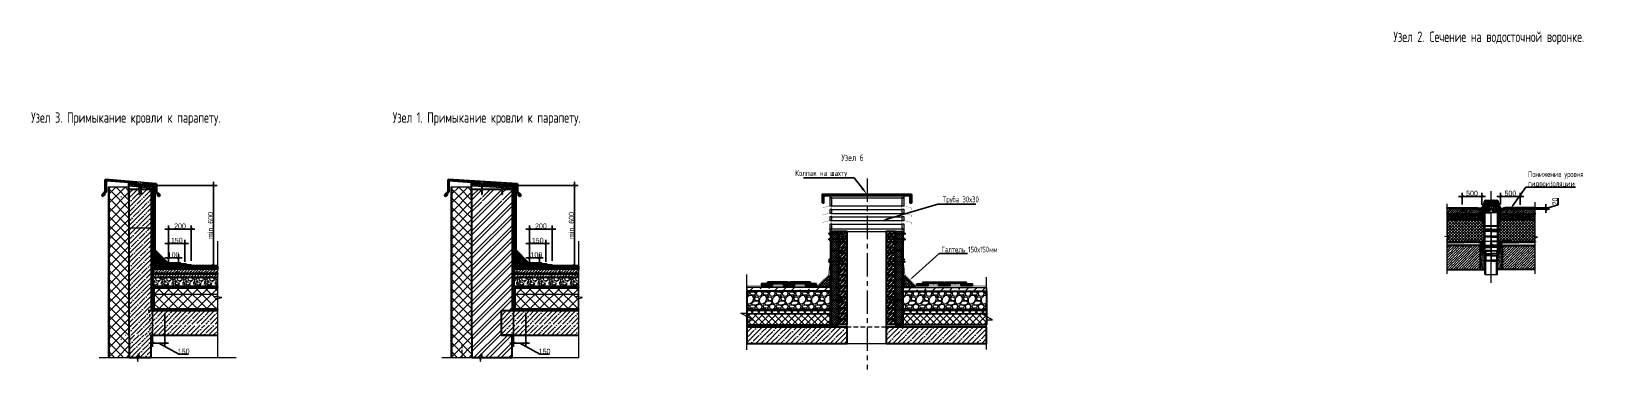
# Model space of a CAD drawing. Header units: millimetres. Extents: x -8417289 to 9420486, y 0 to 208205.
# Drawn here: x 577210 to 598609, y 113941 to 118547 of the extents above; entities that cross this region are included whole.
import ezdxf
from ezdxf import colors
from ezdxf.entities.mleader import LeaderData, LeaderLine
from ezdxf.math import Vec2, Vec3

# ---------------------------------------------------------------- set-up
doc = ezdxf.new("R2010")
doc.units = ezdxf.units.MM
doc.header["$MEASUREMENT"] = 0
doc.set_wipeout_variables(frame=1)
for name, pattern in [('ACAD_ISO03W100', [30, 12, -18]), ('ACAD_ISO04W100', [30, 24, -3, 0, -3]), ('CENTER', [2, 1.25, -0.25, 0.25, -0.25]), ('DASHED2', [9.525, 6.35, -3.175]), ('GOST2.303 4', [7, 5, -2, 0]), ('HIDDEN', [6, 4, -2]), ('ГОСТ 2.303 4', [7, 5, -2, 0]), ('осеваяX2', [101.6, 63.5, -12.7, 12.7, -12.7]), ('пунктирнаяX2', [12.7, 0, -12.7]), ('штриховая', [19.05, 12.7, -6.35]), ('штриховая 50', [1, 0.5, -0.5])]:
    doc.linetypes.add(name, pattern=pattern)
doc.layers.get('0').update_dxf_attribs({"color": 250, "lineweight": 9})
for name, color, linetype, lineweight in [('!!!_АР_перегородки блоки', 7, 'Continuous', 5), ('0.15', 10, 'Continuous', 15), ('0.2', 7, 'Continuous', 20), ('0.35', 30, 'Continuous', 30), ('1. АР_Разрез', 7, 'Continuous', 30), ('28. АР_ФАСАД', 7, 'Continuous', 9), ('TN-ГИДРОИЗОЛЯЦИЯ БИТУМАЯ ВЕРХНЯЯ', 32, 'Continuous', 15), ('TN-ГИДРОИЗОЛЯЦИЯ БИТУМАЯ нижняя', 173, 'Continuous', 15), ('TN-ГИДРОИЗОЛЯЦИЯ УСИЛЕНИЕ', 1, 'Continuous', 15), ('TN-ГРУНТОВКА', 6, 'Continuous', 15), ('TN-КЕРАМЗИТОВАЯ РАЗУКЛОНКА', 26, 'Continuous', 15), ('TN-КРЕПЕЖ', 7, 'Continuous', 15), ('TN-МЕТАЛЛ КОНСТРУКЦИИ', 162, 'Continuous', 35), ('TN-ПАРОИЗОЛЯЦИЯ', 7, 'Continuous', 15), ('TN-СИСТЕМА', 243, 'Continuous', 15), ('TN-СТЯЖКА', 7, 'Continuous', 15), ('АР_Оси', 195, 'Continuous', 9), ('АР_Размеры', 175, 'Continuous', 9), ('АР_Штриховка', 252, 'Continuous', 0), ('вспомогательный', 140, 'Continuous', 20), ('Контуры', 7, 'Continuous', 9), ('Крепеж', 251, 'Continuous', 15), ('Маркер', 40, 'Continuous', 25), ('Маркировка потолков', 7, 'Continuous', 9), ('маскировка', 93, 'Continuous', 25), ('Основной', 7, 'Continuous', 30), ('Резинки', 7, 'Continuous', 20), ('СПДС_Выноски', 7, 'Continuous', 20), ('текст', 7, 'Continuous', 15), ('ТХ', 252, 'Continuous', 20), ('Штриховка', 7, 'Continuous', 5), ('Штриховка в сечении', 7, 'Continuous', 18)]:
    doc.layers.add(name, color=color, linetype=linetype, lineweight=lineweight)
doc.styles.add('Arial', font='ARIALN.TTF')
doc.styles.add('ISOCPEUR', font='isocpeur.TTF', dxfattribs={"width": 0.7})
doc.styles.add('ГОСТ М100', font='ARIALN.TTF')
doc.dimstyles.new('ISO-25', dxfattribs={"dimtxt": 70, "dimasz": 30, "dimexe": 50, "dimexo": 50, "dimgap": 5, "dimtad": 1, "dimdec": 0, "dimdsep": 46, "dimtxsty": 'ГОСТ М100', "dimblk": 'OBLIQUE', "dimcen": 30, "dimdle": 50, "dimadec": 0, "dimazin": 0, "dimtfac": 1, "dimtdec": 0, "dimtmove": 1, "dimatfit": 3, "dimldrblk": 'OBLIQUE', "dimfxl": 1, "dimarcsym": 0})
pattern_1 = [(45, (584567.134, 115732.8317), (-2.645192, 2.645192), [])]
pattern_2 = [(45, (582685.0408, 87745.3333), (-0.661298004, 0.661298004), [])]
pattern_3 = [(45, (585125.794, 112506.023), (-19.83894, 19.83894), []), (135, (585125.794, 112506.023), (-19.83894, -19.83894), [])]
pattern_4 = [(45, (585130.707, 113058.106), (-26.45192, 26.45192), []), (45, (585157.16, 113058.106), (-26.45192, 26.45192), [46.76083, -9.35217, 0, -9.35217])]
pattern_5 = [(258.012788, (585129.0714, 113348.7268), (-109.0030073, -529.447607), [6.03937, -597.89915]), (214.96974, (585127.817, 113342.819), (444.06949285, 308.21860695), [10.36376, -1026.01154]), (162.510447, (585119.3244, 113336.8792), (635.65942695, -203.18648157), [7.30762, -723.4551]), (297.273689, (585109.774, 113318.4065), (-410.02774683, 799.96968424), [9.43767, -934.32889]), (322.833654, (585114.0987, 113310.018), (-463.7235041, 354.28869863), [9.25438, -916.18486]), (27.273689, (585121.4734, 113304.4272), (-799.96968424, -410.02774683), [9.43767, -934.32889]), (67.69424, (585129.8619, 113308.7519), (-280.93893014, -680.54982406), [12.48083, -1235.60138]), (102.255328, (585134.599, 113320.2988), (-221.66079823, 1012.39332414), [11.78319, -1166.53629]), (151.429566, (585132.0978, 113331.8135), (-602.7973755, 325.82932725), [9.46963, -937.49434]), (205.236358, (585123.7812, 113336.3422), (450.0836657, 208.0209598), [10.81104, -529.74092]), (252.397438, (585114.002, 113331.7329), (-219.6175073, -696.98084979), [13.98102, -1384.12245]), (168.814075, (585148.486, 113340.2385), (-406.8047613, 76.1409558), [4.7719, -472.41957]), (201.469234, (585143.8047, 113341.1642), (550.2813128, 214.03513265), [9.0785, -898.7736]), (255, (585135.356, 113337.84), (22.4452, -38.876224), [6.34844, -57.13616]), (233.19859, (585129.9413, 113340.9354), (149.4907243, 189.9784413), [3.41876, -338.45632]), (321.80141, (585127.893, 113338.198), (-106.21182, 94.1834743), [4.83483, -236.90736]), (60.963757, (585131.693, 113335.208), (71.7382757, 145.0880442), [7.85263, -253.90111]), (191.56505, (585135.504, 113342.074), (100.197647, 6.014173), [5.67823, -136.27767]), (46.38954, (585105.345, 113325.1797), (321.42664717, 341.0806584), [7.95458, -787.50529]), (100.346176, (585110.8318, 113330.9392), (91.392287, -517.41926135), [6.67345, -660.67028]), (323.19859, (585131.015, 113349.849), (-189.9784413, 149.4907243), [6.83748, -335.0376]), (13.61046, (585136.49, 113345.753), (-456.0978385, -107.8233127), [7.95458, -787.50529]), (9.443955, (585119.261, 113301.0765), (-239.2715185, -34.4735442), [7.67087, -375.87285]), (324.77514, (585126.828, 113302.335), (-441.2783055, 315.41247435), [6.42732, -636.30536]), (96.80141, (585153.849, 113311.197), (-34.4735442, 239.2715185), [6.83748, -335.0376]), (47.354025, (585153.0394, 113317.9866), (-415.61012147, -447.29247836), [7.52502, -744.97516]), (99.443955, (585134.8, 113300.199), (34.4735442, -239.2715185), [3.83544, -379.70829]), (131.30993, (585151.517, 113309.8505), (-128.6570185, 133.0596986), [2.28896, -226.60805]), (195.96376, (585150.006, 113311.57), (139.073871, 28.459371), [9.25438, -175.83347]), (216.009006, (585141.108, 113309.0247), (366.3170443, 263.32820984), [8.57631, -849.05352]), (333.69007, (585133.713, 113331.709), (-83.766621, 55.30725), [6.47418, -155.38045]), (23.157227, (585139.5165, 113328.8398), (705.78620994, 303.81592688), [11.30313, -1119.00819]), (90.945396, (585149.909, 113333.2848), (1.6114928, -361.9143642), [4.62174, -457.55319]), (120, (585149.833, 113337.906), (-61.32142, 16.43103), [2.69342, -42.19697]), (150.256437, (585139.6572, 113309.742), (312.621287, -182.3527758), [6.23635, -617.40097]), (78.012788, (585134.2424, 113312.836), (109.0030073, 529.447607), [12.07875, -591.85978]), (30, (585136.75, 113324.65), (16.43103, 61.32142), [11.6715, -33.2189]), (355.304846, (585146.859, 113330.4872), (545.8786327, -47.68158443), [7.0978, -702.6817]), (284.054604, (585153.933, 113329.906), (50.90457, -177.9500957), [6.53613, -320.27089]), (237.645975, (585155.5202, 113323.5657), (-514.19627584, -815.2210154), [10.64194, -1053.55402]), (205.426079, (585149.8251, 113314.5758), (-527.83611425, -252.91135694), [11.25847, -1114.58697])]
pattern_6 = [(37.5, (585124.826, 113134.474), (-0.2827797, 8.6495884), [0, -6.8233404, 0, -7.6313675, 0, -7.2946895]), (7.5, (585124.826, 113134.474), (7.944598, 12.668726), [0, -3.6810126, 0, -6.1499844, 0, -2.356746]), (327.5, (585119.304, 113134.474), (13.9795065, 0.0254037), [0, -2.24452, 0, -8.0802715, 0, -10.5492433]), (317.5, (585119.304, 113134.474), (13.494622, 3.93992), [0, -1.12226, 0, -5.297067, 0, -6.0602036])]
pattern_7 = [(45, (585136.587, 112356.77), (-34.3875, 34.3875), []), (45, (585170.974, 112356.77), (-34.3875, 34.3875), [60.78908, -12.15782, 0, -12.15782])]
pattern_8 = [(37.5, (585136.587, 112386.6955), (-0.2827797, 8.6495884), [0, -6.8233404, 0, -7.6313675, 0, -7.2946895]), (7.5, (585136.587, 112386.696), (7.944598, 12.668726), [0, -3.6810126, 0, -6.1499844, 0, -2.356746]), (327.5, (585131.065, 112386.6955), (13.9795065, 0.0254037), [0, -2.24452, 0, -8.0802715, 0, -10.5492433]), (317.5, (585131.065, 112386.696), (13.494622, 3.93992), [0, -1.12226, 0, -5.297067, 0, -6.0602036])]
pattern_9 = [(45, (571489.019, 108274.2176), (-2.645192, 2.645192), [])]
pattern_10 = [(45, (594660.69, 89745.8887), (-3.3593939, 3.3593939), [])]
pattern_11 = [(45, (594463.2726, 111063.4426), (-1.5871152, 1.5871152), [])]
pattern_12 = [(45, (594463.2726, 111063.4426), (-3.967788, 3.967788), []), (135, (594463.2726, 111063.4426), (-3.967788, -3.967788), [])]
pattern_13 = [(45, (586371.7486, 115261.36104), (-0.132259601, 0.132259601), [])]
pattern_14 = [(135, (590350.415, 114702.4834), (-1.5871152, -1.5871152), [])]
pattern_15 = [(45, (590349.5172, 114702.4834), (-0.661298, 0.661298), [])]
pattern_16 = [(228.0127875, (184710.133, 3820683.32), (-1422.40000011, -1600.1999999), [23.920501, -2368.133855]), (184.969741, (184694.1315, 3820665.54), (2133.599999156, 177.800010129), [41.04833, -4063.7834225]), (132.5104471, (184653.237, 3820661.984), (1778.00000075, -1955.799999317), [28.943706, -2865.430596]), (267.273689, (184583.8955, 3820617.534), (177.800000372, 3555.999999981), [37.380316, -3700.65062]), (292.83365418, (184582.1175, 3820580.196), (-889.000000074, 2133.599999969), [36.654359, -3628.786542]), (357.273689, (184596.3415, 3820546.414), (-3555.999999981, 177.800000372), [37.380316, -3700.65062]), (37.69424047, (184633.6795, 3820544.636), (-2311.399999898, -1778.000000133), [49.433556, -4893.918072]), (72.25532837, (184672.7955, 3820574.862), (1244.600000335, 3911.599999894), [46.670366, -4620.367962]), (121.42956562, (184687.0195, 3820619.312), (-1422.400000202, 2311.399999876), [37.50691, -3713.188199]), (175.2363583, (184667.461, 3820651.316), (1955.79999997, -177.80000031), [42.81993, -2098.1755865]), (222.3974378, (184624.7895, 3820654.872), (-2133.599999932, -1955.8000000745), [55.375454, -5482.174076]), (138.81407483, (184759.917, 3820615.756), (-1244.599999925, 1066.80000009), [18.900318, -1871.139608]), (171.4692344, (184745.6935, 3820628.202), (2311.400000062, -355.599999597), [35.957739, -3559.82473]), (225, (184710.13, 3820633.54), (-2e-14, -177.8), [25.144654, -226.302518]), (203.1985905, (184697.687, 3820654.872), (889.00000002, 355.59999994), [13.540892, -1340.543566]), (291.8014095, (184685.24, 3820649.538), (-177.80000004, 533.4), [19.149593, -938.332709]), (30.9637565, (184692.353, 3820631.758), (533.40000001, 355.59999998), [31.102376, -1005.640871]), (161.5650512, (184719.023, 3820647.76), (355.6, -177.8), [22.4901, -539.762868]), (16.38954033, (184582.117, 3820649.538), (1778, 533.4), [31.50616, -3119.117867]), (70.34617594, (184612.343, 3820658.428), (-711.200000065, -1955.799999977), [26.431926, -2616.7550975]), (293.1985905, (184719.023, 3820683.32), (-355.59999994, 889.00000002), [27.081607, -1327.002851]), (343.61045967, (184729.691, 3820658.428), (-1778.000000037, 533.399999876), [31.50616, -3119.117867]), (339.4439548, (184582.117, 3820539.302), (-889, 355.6), [30.382464, -1488.741402]), (294.7751406, (184610.565, 3820528.634), (-889.00000106, 1955.79999952), [25.457048, -2520.251537]), (66.8014095, (184720.801, 3820505.52), (355.59999994, 889.00000002), [27.081607, -1327.002851]), (17.35402464, (184731.47, 3820530.412), (-2311.399999954, -711.20000015), [29.804792, -2950.666319]), (69.4439548, (184633.68, 3820505.52), (-355.60000001, -889), [15.191232, -1503.932634]), (101.3099325, (184710.133, 3820505.52), (-177.8, 711.2), [9.066022, -897.5396475]), (165.9637565, (184708.355, 3820514.41), (533.4, -177.8), [36.654359, -696.433821]), (186.00900596, (184672.7955, 3820523.3), (1777.99999999, 177.800000093), [33.96869, -3362.8955404]), (303.6900675, (184692.353, 3820615.756), (-177.8, 355.6), [25.642672, -615.424345]), (353.1572266, (184706.5775, 3820594.42), (3022.600000019, -355.599999842), [44.768973, -4432.1206346]), (60.9453959, (184751.027, 3820589.086), (-711.20000002, -1244.59999999), [18.305577, -1812.257462]), (90, (184759.92, 3820605.09), (-177.8, 177.8), [10.668, -167.132]), (120.25643716, (184669.24, 3820528.634), (711.199999913, -1244.60000005), [24.700687, -2445.375854]), (48.0127875, (184656.793, 3820549.97), (1422.400000117, 1600.199999896), [47.841002, -2344.213354]), (0, (184688.8, 3820585.53), (177.8, 177.8), [46.228, -131.572]), (325.3048465, (184735.025, 3820585.53), (1778.000000674, -1244.599999038), [28.112669, -2783.152171]), (254.0546041, (184758.14, 3820569.528), (-177.79999999, -711.2), [25.888036, -1268.515503]), (207.64597536, (184751.0275, 3820544.636), (-3378.200000124, -1777.999999764), [42.150157, -4172.87251]), (175.42607874, (184713.6895, 3820525.078), (-2311.4, 177.8), [44.592062, -4414.609252])]
pattern_17 = [(135, (184710.665, 3801297), (-44.9012806, -44.9012806), []), (225, (184710.665, 3801297), (44.9012806, -44.9012806), [])]
pattern_18 = [(45, (185834.391, 3803088.884), (-15.71544821, 15.71544821), []), (135, (185834.391, 3803088.884), (-15.71544821, -15.71544821), [])]

msp = doc.modelspace()

# ---------------------------------------------------------------- texts
at = {"insert": (588243.2, 116871.5), "char_height": 120, "width": 1628.872, "attachment_point": 1, "style": 'ISOCPEUR'}
msp.add_mtext('{\\H0.75x;Узел 6}', dxfattribs=at)
at = {"layer": 'текст', "ltscale": 100, "char_height": 142.791, "width": 3874.809, "attachment_point": 5, "style": 'ISOCPEUR'}
for s, insert in [('\\pxqc;Узел 2. Cечение на водосточной воронке.', (597059.5, 118455, 0)), ('\\pxqc;Узел 3. Примыкание кровли к парапету.', (578494.7, 117354.9, 0)), ('\\pxqc;Узел 1. Примыкание кровли к парапету.', (583410.4, 117354.9, 0))]:
    msp.add_mtext(s, dxfattribs=dict(at, insert=insert))

# ---------------------------------------------------------------- blocks, each defined once
blk = doc.blocks.new('маркер')
at = {"layer": 'Маркер'}
for p, q in [((5, -5), (-5, 5)), ((-5, -5), (5, 5))]:
    blk.add_line(p, q, dxfattribs=at)
blk.add_circle((0, 0), 5, dxfattribs=at)
blk = doc.blocks.new('g10.1')
at = {"layer": 'Маркер'}
blk.add_blockref('маркер', (0, 0), dxfattribs=at)
blk.add_wipeout([(-251, 0), (-251, 4), (-400, 4), (-400, 0)]).dxf.layer = 'маскировка'
at = {"layer": 'Основной', "ltscale": 0.5}
h = blk.add_hatch(color=256, dxfattribs=at)
h.dxf.hatch_style = 1
h.paths.add_polyline_path([(-385, 0), (-385, 4), (-395, 4), (-395, 0)])
h = blk.add_hatch(color=256, dxfattribs=at)
h.dxf.hatch_style = 1
h.paths.add_polyline_path([(-365, 0), (-365, 4), (-375, 4), (-375, 0)])
h = blk.add_hatch(color=256, dxfattribs=at)
h.dxf.hatch_style = 1
h.paths.add_polyline_path([(-345, 0), (-345, 4), (-355, 4), (-355, 0)])
h = blk.add_hatch(color=256, dxfattribs=at)
h.dxf.hatch_style = 1
h.paths.add_polyline_path([(-325, 0), (-325, 4), (-335, 4), (-335, 0)])
h = blk.add_hatch(color=256, dxfattribs=at)
h.dxf.hatch_style = 1
h.paths.add_polyline_path([(-305, 0), (-305, 4), (-315, 4), (-315, 0)])
h = blk.add_hatch(color=256, dxfattribs=at)
h.dxf.hatch_style = 1
h.paths.add_polyline_path([(-285, 0), (-285, 4), (-295, 4), (-295, 0)])
h = blk.add_hatch(color=256, dxfattribs=at)
h.dxf.hatch_style = 1
h.paths.add_polyline_path([(-265, 0), (-265, 4), (-275, 4), (-275, 0)])
h = blk.add_hatch(color=256, dxfattribs=at)
h.dxf.hatch_style = 1
h.paths.add_polyline_path([(-251, 0), (-251, 4), (-255, 4), (-255, 0)])
at = {"layer": 'Основной'}
for p, q in [((-400, 4), (-400, 0)), ((-400, 4), (-251, 4)), ((-251, 4), (-251, 0)), ((-400, 0), (-251, 0))]:
    blk.add_line(p, q, dxfattribs=at)
at = {"layer": 'Штриховка'}
blk.add_line((-400, 4), (-400, 0), dxfattribs=at)
blk = doc.blocks.new('g6')
blk.add_blockref('маркер', (0, 0))
blk.add_wipeout([(-400, 0), (-400, 4), (-260, 4), (-256, 0), (-177, 0), (-177, -1), (-178, -2), (-178, -2), (-178, -3), (-179, -3), (-180, -4), (-257, -4), (-262, 0)]).dxf.layer = 'маскировка'
at = {"layer": 'Штриховка', "linetype": 'ACAD_ISO03W100', "ltscale": 0.5}
h = blk.add_hatch(color=7, dxfattribs=at)
h.dxf.hatch_style = 1
h.paths.add_polyline_path([(-398, 4), (-400, 4), (-400, 0), (-398, 0)])
h = blk.add_hatch(color=7, dxfattribs=at)
h.dxf.hatch_style = 1
h.paths.add_polyline_path([(-378, 4), (-388, 4), (-388, 0), (-378, 0)])
h = blk.add_hatch(color=7, dxfattribs=at)
h.dxf.hatch_style = 1
h.paths.add_polyline_path([(-358, 4), (-368, 4), (-368, 0), (-358, 0)])
h = blk.add_hatch(color=7, dxfattribs=at)
h.dxf.hatch_style = 1
h.paths.add_polyline_path([(-338, 4), (-348, 4), (-348, 0), (-338, 0)])
h = blk.add_hatch(color=7, dxfattribs=at)
h.dxf.hatch_style = 1
h.paths.add_polyline_path([(-318, 4), (-328, 4), (-328, 0), (-318, 0)])
h = blk.add_hatch(color=7, dxfattribs=at)
h.dxf.hatch_style = 1
h.paths.add_polyline_path([(-298, 4), (-308, 4), (-308, 0), (-298, 0)])
h = blk.add_hatch(color=7, dxfattribs=at)
h.dxf.hatch_style = 1
h.paths.add_polyline_path([(-278, 4), (-288, 4), (-288, 0), (-278, 0)])
h = blk.add_hatch(color=7, dxfattribs=at)
h.dxf.hatch_style = 1
h.paths.add_polyline_path([(-260, 4), (-268, 4), (-268, 0), (-262, 0), (-260, -2), (-257, 1)])
h = blk.add_hatch(color=7, dxfattribs=at)
h.dxf.hatch_style = 1
h.paths.add_polyline_path([(-240, 0), (-250, 0), (-250, -4), (-240, -4)])
h = blk.add_hatch(color=7, dxfattribs=at)
h.dxf.hatch_style = 1
h.paths.add_polyline_path([(-220, 0), (-230, 0), (-230, -4), (-220, -4)])
h = blk.add_hatch(color=7, dxfattribs=at)
h.dxf.hatch_style = 1
h.paths.add_polyline_path([(-200, 0), (-210, 0), (-210, -4), (-200, -4)])
h = blk.add_hatch(color=7, dxfattribs=at)
h.dxf.hatch_style = 1
h.paths.add_polyline_path([(-180, 0), (-190, 0), (-190, -4), (-180, -4)])
at = {"layer": 'Штриховка', "ltscale": 0.5}
h = blk.add_hatch(dxfattribs=at)
h.set_pattern_fill('ANSI31', color=1)
h.set_pattern_definition([(45, (-6547.72118, 1861.62679), (-0.0883883476, 0.0883883476), [])])
h.paths.add_polyline_path([(-180, -4, 0.221117), (-177, 0), (-180, 0)])
at = {"layer": 'Основной'}
for p, q in [((-400, 4), (-400, 0)), ((-262, 0), (-298, 0)), ((-257, -4), (-262, 0)), ((-256, 0), (-260, 4)), ((-256, 0), (-180, 0)), ((-298, 0), (-400, 0)), ((-257, -4), (-262, 0)), ((-180, 0), (-180, -4)), ((-180, -4), (-180, 0))]:
    blk.add_line(p, q, dxfattribs=at)
for points in [[(-400, 4), (-260, 4)], [(-298, 0), (-262, 0)], [(-257, -4), (-180, -4)]]:
    blk.add_lwpolyline(points, dxfattribs=at)
at = {"layer": 'Основной', "ltscale": 0.5}
blk.add_lwpolyline([(-180, 0), (-180, -3)], dxfattribs=at)
blk.add_lwpolyline([(-180, 0), (-180, -4), (-180, 0), (-177, 0, -0.221117), (-180, -4)], format="xyb", dxfattribs=at)
blk = doc.blocks.new('*U1368')
blk.add_lwpolyline([(0, -34.2), (0, -1), (2.2, -0.5), (-2.2, 0), (0, 0.5), (0, 30)])
blk = doc.blocks.new('*U1321')
blk.add_lwpolyline([(0, -34.2), (0, -1), (2.2, -0.5), (-2.2, 0), (0, 0.5), (0, 31.7)])
blk = doc.blocks.new('g5')
at = {"layer": 'Маркер'}
blk.add_blockref('маркер', (0, 0), dxfattribs=at)
blk.add_wipeout([(-400, 4), (-400, 8), (-130, 8), (-129, 8), (-128, 7), (-127, 7), (-126, 6), (-126, 5), (-126, 5), (-126, 4)]).dxf.layer = 'маскировка'
at = {"layer": 'Основной', "ltscale": 0.5}
h = blk.add_hatch(color=256, dxfattribs=at)
h.dxf.hatch_style = 1
h.paths.add_polyline_path([(-395, 4), (-395, 8), (-400, 8), (-400, 4)])
h = blk.add_hatch(color=256, dxfattribs=at)
h.dxf.hatch_style = 1
h.paths.add_polyline_path([(-375, 4), (-375, 8), (-385, 8), (-385, 4)])
h = blk.add_hatch(color=256, dxfattribs=at)
h.dxf.hatch_style = 1
h.paths.add_polyline_path([(-355, 4), (-355, 8), (-365, 8), (-365, 4)])
h = blk.add_hatch(color=256, dxfattribs=at)
h.dxf.hatch_style = 1
h.paths.add_polyline_path([(-335, 4), (-335, 8), (-345, 8), (-345, 4)])
h = blk.add_hatch(color=256, dxfattribs=at)
h.dxf.hatch_style = 1
h.paths.add_polyline_path([(-315, 4), (-315, 8), (-325, 8), (-325, 4)])
h = blk.add_hatch(color=256, dxfattribs=at)
h.dxf.hatch_style = 1
h.paths.add_polyline_path([(-295, 4), (-295, 8), (-305, 8), (-305, 4)])
h = blk.add_hatch(color=256, dxfattribs=at)
h.dxf.hatch_style = 1
h.paths.add_polyline_path([(-275, 4), (-275, 8), (-285, 8), (-285, 4)])
h = blk.add_hatch(color=256, dxfattribs=at)
h.dxf.hatch_style = 1
h.paths.add_polyline_path([(-255, 4), (-255, 8), (-265, 8), (-265, 4)])
h = blk.add_hatch(color=256, dxfattribs=at)
h.dxf.hatch_style = 1
h.paths.add_polyline_path([(-235, 4), (-235, 8), (-245, 8), (-245, 4)])
h = blk.add_hatch(color=256, dxfattribs=at)
h.dxf.hatch_style = 1
h.paths.add_polyline_path([(-215, 4), (-215, 8), (-225, 8), (-225, 4)])
h = blk.add_hatch(color=256, dxfattribs=at)
h.dxf.hatch_style = 1
h.paths.add_polyline_path([(-195, 4), (-195, 8), (-205, 8), (-205, 4)])
h = blk.add_hatch(color=256, dxfattribs=at)
h.dxf.hatch_style = 1
h.paths.add_polyline_path([(-175, 4), (-175, 8), (-185, 8), (-185, 4)])
h = blk.add_hatch(color=256, dxfattribs=at)
h.dxf.hatch_style = 1
h.paths.add_polyline_path([(-156, 4), (-155, 4), (-155, 8), (-156, 8), (-165, 8), (-165, 4)])
h = blk.add_hatch(color=256, dxfattribs=at)
h.dxf.hatch_style = 1
h.paths.add_polyline_path([(-136, 4), (-135, 4), (-135, 8), (-136, 8), (-145, 8), (-145, 4)])
at = {"layer": 'Штриховка', "ltscale": 0.5}
h = blk.add_hatch(dxfattribs=at)
h.set_pattern_fill('ANSI31', color=1)
h.set_pattern_definition([(45, (-8617.50181, -4627.50352), (-0.0883883476, 0.0883883476), [])])
h.paths.add_polyline_path([(-130, 8), (-130, 4), (-126, 4, 0.399087)])
at = {"layer": 'Основной', "ltscale": 0.5}
blk.add_line((-400, 4), (-400, 8), dxfattribs=at)
at = {"layer": 'Основной'}
for p, q in [((-400, 8), (-153, 8)), ((-400, 4), (-153, 4)), ((-153, 8), (-130, 8)), ((-153, 4), (-126, 4)), ((-130, 8), (-130, 4))]:
    blk.add_line(p, q, dxfattribs=at)
blk.add_arc((-130, 4), 4.16, 2.2317, 89.2569, dxfattribs=at)
blk = doc.blocks.new('_Oblique')
at = {"color": 0, "linetype": 'ByBlock', "lineweight": -2}
blk.add_line((-0.5, -0.5), (0.5, 0.5), dxfattribs=at)
blk = doc.blocks.new('*D1331')
at = {"layer": 'АР_Размеры', "color": 0, "lineweight": -2, "ltscale": 500, "transparency": 16777216}
for p, q in [((583945, 115462), (584179, 115462)), ((583995, 115395), (583995, 115512)), ((584129, 115395), (584129, 115512))]:
    blk.add_line(p, q, dxfattribs=at)
at = {"layer": 'АР_Размеры', "color": 0, "lineweight": -2, "ltscale": 500, "transparency": 16777216, "xscale": 30, "yscale": 30, "zscale": 30, "rotation": 180}
blk.add_blockref('_Oblique', (583995, 115462), dxfattribs=at)
at = {"layer": 'АР_Размеры', "color": 0, "lineweight": -2, "ltscale": 500, "transparency": 16777216, "xscale": 30, "yscale": 30, "zscale": 30}
blk.add_blockref('_Oblique', (584129, 115462), dxfattribs=at)
at = {"layer": 'АР_Размеры', "color": 0, "lineweight": 13, "ltscale": 500, "transparency": 16777216, "insert": (584087, 115503), "char_height": 70, "attachment_point": 5, "style": 'ГОСТ М100'}
blk.add_mtext('100', dxfattribs=at)
blk = doc.blocks.new('*D1332')
at = {"layer": 'АР_Размеры', "color": 0, "lineweight": -2, "ltscale": 500, "transparency": 16777216}
for p, q in [((583945, 115659), (584266, 115659)), ((583995, 115395), (583995, 115709)), ((584216, 115408), (584216, 115709))]:
    blk.add_line(p, q, dxfattribs=at)
at = {"layer": 'АР_Размеры', "color": 0, "lineweight": -2, "ltscale": 500, "transparency": 16777216, "xscale": 30, "yscale": 30, "zscale": 30, "rotation": 180}
blk.add_blockref('_Oblique', (583995, 115659), dxfattribs=at)
at = {"layer": 'АР_Размеры', "color": 0, "lineweight": -2, "ltscale": 500, "transparency": 16777216, "xscale": 30, "yscale": 30, "zscale": 30}
blk.add_blockref('_Oblique', (584216, 115659), dxfattribs=at)
at = {"layer": 'АР_Размеры', "color": 0, "lineweight": 13, "ltscale": 500, "transparency": 16777216, "insert": (584105, 115700), "char_height": 70, "attachment_point": 5, "style": 'ГОСТ М100'}
blk.add_mtext('150', dxfattribs=at)
blk = doc.blocks.new('*D1333')
at = {"layer": 'АР_Размеры', "color": 0, "lineweight": -2, "ltscale": 500, "transparency": 16777216}
for p, q in [((583945, 115854), (584353, 115854)), ((583995, 115395), (583995, 115904)), ((584303, 115424), (584303, 115904))]:
    blk.add_line(p, q, dxfattribs=at)
at = {"layer": 'АР_Размеры', "color": 0, "lineweight": -2, "ltscale": 500, "transparency": 16777216, "xscale": 30, "yscale": 30, "zscale": 30, "rotation": 180}
blk.add_blockref('_Oblique', (583995, 115854), dxfattribs=at)
at = {"layer": 'АР_Размеры', "color": 0, "lineweight": -2, "ltscale": 500, "transparency": 16777216, "xscale": 30, "yscale": 30, "zscale": 30}
blk.add_blockref('_Oblique', (584303, 115854), dxfattribs=at)
at = {"layer": 'АР_Размеры', "color": 0, "lineweight": 13, "ltscale": 500, "transparency": 16777216, "insert": (584149, 115895), "char_height": 70, "attachment_point": 5, "style": 'ГОСТ М100'}
blk.add_mtext('200', dxfattribs=at)
blk = doc.blocks.new('*D1334')
at = {"layer": 'АР_Размеры', "color": 0, "lineweight": -2, "ltscale": 500, "transparency": 16777216}
for p, q in [((583776, 114737), (583776, 114253)), ((583943, 114713), (583943, 114253)), ((583726, 114303), (583993, 114303)), ((583860, 114303), (584133, 114149)), ((584133, 114149), (584265, 114149))]:
    blk.add_line(p, q, dxfattribs=at)
at = {"layer": 'АР_Размеры', "color": 0, "lineweight": -2, "ltscale": 500, "transparency": 16777216, "xscale": 30, "yscale": 30, "zscale": 30, "rotation": 180}
blk.add_blockref('_Oblique', (583776, 114303), dxfattribs=at)
at = {"layer": 'АР_Размеры', "color": 0, "lineweight": -2, "ltscale": 500, "transparency": 16777216, "xscale": 30, "yscale": 30, "zscale": 30}
blk.add_blockref('_Oblique', (583943, 114303), dxfattribs=at)
at = {"layer": 'АР_Размеры', "color": 0, "lineweight": 13, "ltscale": 500, "transparency": 16777216, "insert": (584199, 114189), "char_height": 70, "attachment_point": 5, "style": 'ГОСТ М100'}
blk.add_mtext('150', dxfattribs=at)
blk = doc.blocks.new('*D1335')
at = {"layer": 'АР_Размеры', "color": 0, "lineweight": -2, "ltscale": 500, "transparency": 16777216}
for p, q in [((583833, 116448), (584656, 116448)), ((584606, 116498), (584606, 115311)), ((584461, 115361), (584656, 115361))]:
    blk.add_line(p, q, dxfattribs=at)
at = {"layer": 'АР_Размеры', "color": 0, "lineweight": -2, "ltscale": 500, "transparency": 16777216, "xscale": 30, "yscale": 30, "zscale": 30}
for p, rotation in [((584606, 116448), 90), ((584606, 115361), 270)]:
    blk.add_blockref('_Oblique', p, dxfattribs=dict(at, rotation=rotation))
at = {"layer": 'АР_Размеры', "color": 0, "lineweight": 13, "ltscale": 500, "transparency": 16777216, "insert": (584565, 115904), "char_height": 70, "attachment_point": 5, "rotation": 90, "style": 'ГОСТ М100'}
blk.add_mtext('min. 600', dxfattribs=at)
blk = doc.blocks.new('*U1325')
at = {"lineweight": 9, "transparency": 33554559}
h = blk.add_hatch(dxfattribs=at)
h.set_pattern_fill('ANSI36', color=256, scale=3)
h.set_pattern_definition([(45, (-256.13, -130.457), (5.0514, 18.52178), [23.8125, -4.7625, 0, -4.7625])])
h.paths.add_polyline_path([(308.5, 34.8), (0, 34.7), (0, 0), (308.5, 0)])
at = {"lineweight": 20}
blk.add_lwpolyline([(308.5, 34.8), (0, 34.7), (0, 0), (308.5, 0)], close=True, dxfattribs=at)
at = {"lineweight": 25}
blk.add_lwpolyline([(0, 13), (308.5, 13), (308.5, 17), (0, 17)], close=True, dxfattribs=at)
for centre in [(20, 20), (120, 20), (220, 20)]:
    blk.add_circle(centre, 3, dxfattribs=at)
blk = doc.blocks.new('*U1326')
at = {"lineweight": 9, "transparency": 33554559}
h = blk.add_hatch(dxfattribs=at)
h.set_pattern_fill('GRAVEL', color=256, scale=2)
h.set_pattern_definition([(228.0128, (-219.121, -69.2), (-406.4, -457.2), [6.8344, -676.6097]), (184.96974, (-223.6931, -74.28), (609.6, 50.800003), [11.7281, -1161.081]), (132.51045, (-235.377, -75.296), (508, -558.8), [8.2696, -818.6945]), (267.2737, (-255.189, -87.996), (50.8, 1016), [10.6801, -1057.3287]), (292.83365, (-255.697, -98.664), (-254, 609.6), [10.4727, -1036.7962]), (357.2737, (-251.633, -108.316), (-1016, 50.8), [10.6801, -1057.3287]), (37.69424, (-240.9651, -108.824), (-660.4, -508), [14.1239, -1398.2623]), (72.25533, (-229.7891, -100.188), (355.6, 1117.6), [13.3344, -1320.1051]), (121.42957, (-225.725, -87.488), (-406.4, 660.4), [10.7163, -1060.9109]), (175.2364, (-231.313, -78.344), (558.8, -50.8), [12.2343, -599.4787]), (222.39744, (-243.5051, -77.3279), (-609.6, -558.8), [15.8216, -1566.3355]), (138.8141, (-204.897, -88.504), (-355.6, 304.8), [5.4, -534.6113]), (171.46923, (-208.961, -84.948), (660.4, -101.6), [10.2736, -1017.0928]), (225, (-219.12, -83.424), (-7e-15, -50.8), [7.184, -64.658]), (203.1986, (-222.677, -77.328), (254, 101.6), [3.8688, -383.0124]), (291.8014, (-226.233, -78.852), (-50.8, 152.4), [5.4713, -268.095]), (30.9638, (-224.201, -83.932), (152.4, 101.6), [8.8864, -287.326]), (161.565, (-216.581, -79.36), (101.6, -50.8), [6.4257, -154.218]), (16.38954, (-255.697, -78.852), (508, 152.4), [9.0018, -891.1765]), (70.3462, (-247.061, -76.312), (-203.2, -558.8), [7.552, -747.6443]), (293.1986, (-216.581, -69.2), (-101.6, 254), [7.7376, -379.1437]), (343.61046, (-213.533, -76.312), (-508, 152.4), [9.0018, -891.1765]), (339.444, (-255.697, -110.348), (-254, 101.6), [8.6807, -425.3547]), (294.77514, (-247.569, -113.396), (-254, 558.8), [7.2734, -720.0719]), (66.8014, (-216.073, -120), (101.6, 254), [7.7376, -379.1437]), (17.354, (-213.025, -112.888), (-660.4, -203.2), [8.5157, -843.0475]), (69.444, (-240.965, -120), (-101.6, -254), [4.3404, -429.695]), (101.31, (-219.121, -120), (-50.8, 203.2), [2.5903, -256.44]), (165.9638, (-219.629, -117.46), (152.4, -50.8), [10.4727, -198.981]), (186.009, (-229.789, -114.92), (508, 50.8), [9.7053, -960.8273]), (303.69, (-224.201, -88.504), (-50.8, 101.6), [7.3265, -175.8355]), (353.15723, (-220.1371, -94.6), (863.6, -101.6), [12.7911, -1266.3202]), (60.9454, (-207.437, -96.124), (-203.2, -355.6), [5.2302, -517.7878]), (90, (-204.897, -91.55), (-50.8, 50.8), [3.048, -47.752]), (120.2564, (-230.805, -113.396), (203.2, -355.6), [7.0573, -698.6788]), (48.0128, (-234.361, -107.3), (406.4, 457.2), [13.6689, -669.7752]), (0, (-225.217, -97.14), (50.8, 50.8), [13.208, -37.592]), (325.30485, (-212.009, -97.14), (508, -355.6), [8.0322, -795.1863]), (254.0546, (-205.405, -101.712), (-50.8, -203.2), [7.3966, -362.433]), (207.64598, (-207.4371, -108.824), (-965.2, -508), [12.0429, -1192.2493]), (175.42608, (-218.1051, -114.412), (-660.4, 50.8), [12.7406, -1261.3169])])
h.paths.add_polyline_path([(308.9, 40), (0, 40), (0, 0), (308.9, 0)])
at = {"lineweight": 20}
blk.add_lwpolyline([(308.9, 40), (0, 40), (0, 0), (308.9, 0)], close=True, dxfattribs=at)
blk = doc.blocks.new('*U1327')
at = {"lineweight": 9, "transparency": 33554559}
h = blk.add_hatch(dxfattribs=at)
h.set_pattern_fill('ANSI37', color=256, scale=10)
h.set_pattern_definition([(45, (-700.408, 10.027), (-22.4506, 22.4506), []), (135, (-700.408, 10.027), (-22.4506, -22.4506), [])])
h.paths.add_polyline_path([(299.6, 110), (0, 110), (0, 4), (299.6, 4)])
at = {"lineweight": 20}
blk.add_lwpolyline([(299.6, 110), (0, 110), (0, 4), (299.6, 4)], close=True, dxfattribs=at)
blk = doc.blocks.new('*U1397')
blk.add_lwpolyline([(0, -34.79), (0, -1), (2.25, -0.5), (-2.25, 0), (0, 0.5), (0, 31.74)])
blk = doc.blocks.new('*U1328')
blk.add_lwpolyline([(0, -22.65), (0, -1), (2.25, -0.5), (-2.25, 0), (0, 0.5), (0, 55.72)])
blk = doc.blocks.new('Дюбель')
at = {"layer": 'Крепеж'}
for points in [[(-48, 3), (-49, 3), (-50, 2), (-50, -2), (-49, -3), (-48, -3)], [(-18, 4), (-18, 3), (-21, 3), (-21, 4), (-23, 4), (-24, 3), (-27, 3), (-27, 5), (-29, 5), (-29, 3), (-32, 4), (-32, 5), (-34, 5), (-35, 4), (-38, 4), (-38, 5), (-40, 5), (-41, 4), (-43, 4), (-43, 6), (-45, 6), (-48, 4), (-48, 2), (-18, 0), (-48, -2), (-48, -4), (-45, -6), (-43, -6), (-43, -4), (-41, -4), (-40, -5), (-38, -5), (-38, -4), (-35, -4), (-34, -5), (-32, -5), (-32, -4), (-29, -3), (-29, -5), (-27, -5), (-27, -3), (-24, -3), (-23, -4), (-21, -4), (-21, -3), (-18, -3), (-18, -4)], [(0, -4), (0, 4), (-18, 4), (-18, -4), (0, -4)]]:
    blk.add_lwpolyline(points, dxfattribs=at)
blk = doc.blocks.new('*U1330')
at = {"color": 7}
blk.add_line((61, 8), (13, 5), dxfattribs=at)
blk.add_lwpolyline([(13, 5), (5, 5), (4, 7, 0.300062), (3, 7), (1, 7), (1, 2), (3, 2), (4, 1), (2, 1), (2, -4), (4, -4, 0.300062), (5, -3), (6, -1), (13, 0)], format="xyb", dxfattribs=at)
blk.add_lwpolyline([(14, 0), (11, 6), (9, 5), (13, -2)], close=True, dxfattribs=at)
blk.add_lwpolyline([(13, 0), (61, 3)], dxfattribs=at)
at = {"color": 7, "xscale": -1, "rotation": 3.885722331906001}
blk.add_blockref('Дюбель', (61, 6), dxfattribs=at)
at = {"color": 252, "lineweight": 0, "ltscale": 100, "style": 'Arial', "flags": 9}
for tag, p in [('ОПИСАНИЕ', (-14, 67)), ('ТИП', (16, 69))]:
    blk.add_attdef(tag, p, '', height=25, rotation=93.8857, dxfattribs=at)
at = {"color": 251, "lineweight": 0}
blk.add_wipeout([(64, 3), (64, 9), (5, 5), (4, 7), (4, 7), (3, 7), (1, 7), (1, 2), (3, 2), (4, 1), (2, 1), (2, -4), (4, -4), (4, -4), (5, -3), (6, -1)], dxfattribs=at)
at = {"color": 7}
for points in [[(17, 0), (13, 6), (12, 5), (15, -1)], [(19, 0), (16, 7), (15, 5), (18, -1)], [(22, 0), (19, 7), (17, 5), (21, -1)], [(25, 0), (21, 7), (20, 6), (23, -1)], [(27, 1), (24, 7), (23, 6), (26, -1)], [(30, 1), (27, 7), (26, 6), (29, 0)], [(33, 1), (30, 7), (28, 6), (32, 0)], [(36, 1), (32, 8), (31, 6), (34, 0)], [(38, 1), (35, 8), (34, 7), (37, 0)], [(41, 1), (38, 8), (36, 7), (40, 0)], [(44, 2), (40, 8), (39, 7), (42, 0)], [(46, 2), (43, 8), (42, 7), (45, 1)], [(49, 2), (46, 9), (44, 7), (48, 1)], [(52, 2), (48, 9), (47, 8), (50, 1)], [(54, 2), (51, 9), (50, 8), (53, 1)], [(57, 3), (54, 9), (52, 8), (56, 1)]]:
    blk.add_lwpolyline(points, close=True, dxfattribs=at)
blk = doc.blocks.new('*U1329')
at = {"color": 7}
blk.add_line((74, 9), (13, 5), dxfattribs=at)
blk.add_lwpolyline([(13, 5), (5, 5), (4, 7, 0.300062), (3, 7), (1, 7), (1, 2), (3, 2), (4, 1), (2, 1), (2, -4), (4, -4, 0.300062), (5, -3), (6, -1), (13, 0)], format="xyb", dxfattribs=at)
blk.add_lwpolyline([(14, 0), (11, 6), (9, 5), (13, -2)], close=True, dxfattribs=at)
blk.add_lwpolyline([(13, 0), (74, 4)], dxfattribs=at)
at = {"color": 7, "xscale": -1, "rotation": 3.885722331906001}
blk.add_blockref('Дюбель', (74, 7), dxfattribs=at)
at = {"color": 252, "lineweight": 0, "ltscale": 100, "style": 'Arial', "flags": 9}
for tag, p in [('ОПИСАНИЕ', (-14, 67)), ('ТИП', (16, 69))]:
    blk.add_attdef(tag, p, '', height=25, rotation=93.8857, dxfattribs=at)
at = {"color": 251, "lineweight": 0}
blk.add_wipeout([(77, 4), (77, 10), (5, 5), (4, 7), (4, 7), (3, 7), (1, 7), (1, 2), (3, 2), (4, 1), (2, 1), (2, -4), (4, -4), (4, -4), (5, -3), (6, -1)], dxfattribs=at)
at = {"color": 7}
for points in [[(17, 0), (13, 6), (12, 5), (15, -1)], [(19, 0), (16, 7), (15, 5), (18, -1)], [(22, 0), (19, 7), (17, 5), (21, -1)], [(25, 0), (21, 7), (20, 6), (23, -1)], [(27, 1), (24, 7), (23, 6), (26, -1)], [(30, 1), (27, 7), (26, 6), (29, 0)], [(33, 1), (30, 7), (28, 6), (32, 0)], [(36, 1), (32, 8), (31, 6), (34, 0)], [(38, 1), (35, 8), (34, 7), (37, 0)], [(41, 1), (38, 8), (36, 7), (40, 0)], [(44, 2), (40, 8), (39, 7), (42, 0)], [(46, 2), (43, 8), (42, 7), (45, 1)], [(49, 2), (46, 9), (44, 7), (48, 1)], [(52, 2), (48, 9), (47, 8), (50, 1)], [(54, 2), (51, 9), (50, 8), (53, 1)], [(57, 3), (54, 9), (52, 8), (56, 1)], [(60, 3), (57, 9), (55, 8), (58, 2)], [(62, 3), (59, 9), (58, 8), (61, 2)], [(65, 3), (62, 10), (61, 8), (64, 2)], [(68, 3), (65, 10), (63, 9), (67, 2)], [(71, 3), (67, 10), (66, 9), (69, 2)]]:
    blk.add_lwpolyline(points, close=True, dxfattribs=at)
blk = doc.blocks.new('*D1445')
at = {"layer": 'АР_Размеры', "color": 0, "lineweight": -2, "ltscale": 500, "transparency": 16777216}
for p, q in [((579029, 115462), (579263, 115462)), ((579079, 115395), (579079, 115512)), ((579213, 115395), (579213, 115512))]:
    blk.add_line(p, q, dxfattribs=at)
at = {"layer": 'АР_Размеры', "color": 0, "lineweight": -2, "ltscale": 500, "transparency": 16777216, "xscale": 30, "yscale": 30, "zscale": 30, "rotation": 180}
blk.add_blockref('_Oblique', (579079, 115462), dxfattribs=at)
at = {"layer": 'АР_Размеры', "color": 0, "lineweight": -2, "ltscale": 500, "transparency": 16777216, "xscale": 30, "yscale": 30, "zscale": 30}
blk.add_blockref('_Oblique', (579213, 115462), dxfattribs=at)
at = {"layer": 'АР_Размеры', "color": 0, "lineweight": 13, "ltscale": 500, "transparency": 16777216, "insert": (579146, 115503), "char_height": 70, "attachment_point": 5, "style": 'ГОСТ М100'}
blk.add_mtext('100', dxfattribs=at)
blk = doc.blocks.new('*D1446')
at = {"layer": 'АР_Размеры', "color": 0, "lineweight": -2, "ltscale": 500, "transparency": 16777216}
for p, q in [((579029, 115659), (579350, 115659)), ((579079, 115395), (579079, 115709)), ((579300, 115408), (579300, 115709))]:
    blk.add_line(p, q, dxfattribs=at)
at = {"layer": 'АР_Размеры', "color": 0, "lineweight": -2, "ltscale": 500, "transparency": 16777216, "xscale": 30, "yscale": 30, "zscale": 30, "rotation": 180}
blk.add_blockref('_Oblique', (579079, 115659), dxfattribs=at)
at = {"layer": 'АР_Размеры', "color": 0, "lineweight": -2, "ltscale": 500, "transparency": 16777216, "xscale": 30, "yscale": 30, "zscale": 30}
blk.add_blockref('_Oblique', (579300, 115659), dxfattribs=at)
at = {"layer": 'АР_Размеры', "color": 0, "lineweight": 13, "ltscale": 500, "transparency": 16777216, "insert": (579190, 115700), "char_height": 70, "attachment_point": 5, "style": 'ГОСТ М100'}
blk.add_mtext('150', dxfattribs=at)
blk = doc.blocks.new('*D1447')
at = {"layer": 'АР_Размеры', "color": 0, "lineweight": -2, "ltscale": 500, "transparency": 16777216}
for p, q in [((579029, 115854), (579437, 115854)), ((579079, 115395), (579079, 115904)), ((579387, 115424), (579387, 115904))]:
    blk.add_line(p, q, dxfattribs=at)
at = {"layer": 'АР_Размеры', "color": 0, "lineweight": -2, "ltscale": 500, "transparency": 16777216, "xscale": 30, "yscale": 30, "zscale": 30, "rotation": 180}
blk.add_blockref('_Oblique', (579079, 115854), dxfattribs=at)
at = {"layer": 'АР_Размеры', "color": 0, "lineweight": -2, "ltscale": 500, "transparency": 16777216, "xscale": 30, "yscale": 30, "zscale": 30}
blk.add_blockref('_Oblique', (579387, 115854), dxfattribs=at)
at = {"layer": 'АР_Размеры', "color": 0, "lineweight": 13, "ltscale": 500, "transparency": 16777216, "insert": (579233, 115895), "char_height": 70, "attachment_point": 5, "style": 'ГОСТ М100'}
blk.add_mtext('200', dxfattribs=at)
blk = doc.blocks.new('*D1448')
at = {"layer": 'АР_Размеры', "color": 0, "lineweight": -2, "ltscale": 500, "transparency": 16777216}
for p, q in [((578860, 114737), (578860, 114253)), ((579027, 114713), (579027, 114253)), ((578810, 114303), (579077, 114303)), ((578944, 114303), (579218, 114149)), ((579218, 114149), (579349, 114149))]:
    blk.add_line(p, q, dxfattribs=at)
at = {"layer": 'АР_Размеры', "color": 0, "lineweight": -2, "ltscale": 500, "transparency": 16777216, "xscale": 30, "yscale": 30, "zscale": 30, "rotation": 180}
blk.add_blockref('_Oblique', (578860, 114303), dxfattribs=at)
at = {"layer": 'АР_Размеры', "color": 0, "lineweight": -2, "ltscale": 500, "transparency": 16777216, "xscale": 30, "yscale": 30, "zscale": 30}
blk.add_blockref('_Oblique', (579027, 114303), dxfattribs=at)
at = {"layer": 'АР_Размеры', "color": 0, "lineweight": 13, "ltscale": 500, "transparency": 16777216, "insert": (579283, 114189), "char_height": 70, "attachment_point": 5, "style": 'ГОСТ М100'}
blk.add_mtext('150', dxfattribs=at)
blk = doc.blocks.new('*D1449')
at = {"layer": 'АР_Размеры', "color": 0, "lineweight": -2, "ltscale": 500, "transparency": 16777216}
for p, q in [((578918, 116448), (579740, 116448)), ((579690, 116498), (579690, 115311)), ((579545, 115361), (579740, 115361))]:
    blk.add_line(p, q, dxfattribs=at)
at = {"layer": 'АР_Размеры', "color": 0, "lineweight": -2, "ltscale": 500, "transparency": 16777216, "xscale": 30, "yscale": 30, "zscale": 30}
for p, rotation in [((579690, 116448), 90), ((579690, 115361), 270)]:
    blk.add_blockref('_Oblique', p, dxfattribs=dict(at, rotation=rotation))
at = {"layer": 'АР_Размеры', "color": 0, "lineweight": 13, "ltscale": 500, "transparency": 16777216, "insert": (579649, 115904), "char_height": 70, "attachment_point": 5, "rotation": 90, "style": 'ГОСТ М100'}
blk.add_mtext('min. 600', dxfattribs=at)
blk = doc.blocks.new('*D1534')
at = {"layer": 'АР_Размеры', "color": 0, "lineweight": -2, "ltscale": 500, "transparency": 16777216}
for p, q in [((597169, 116300), (597538, 116300)), ((597219, 116189), (597219, 116350)), ((597488, 116183), (597488, 116350))]:
    blk.add_line(p, q, dxfattribs=at)
at = {"layer": 'АР_Размеры', "color": 0, "lineweight": -2, "ltscale": 500, "transparency": 16777216, "xscale": 30, "yscale": 30, "zscale": 30, "rotation": 180}
blk.add_blockref('_Oblique', (597219, 116300), dxfattribs=at)
at = {"layer": 'АР_Размеры', "color": 0, "lineweight": -2, "ltscale": 500, "transparency": 16777216, "xscale": 30, "yscale": 30, "zscale": 30}
blk.add_blockref('_Oblique', (597488, 116300), dxfattribs=at)
at = {"layer": 'АР_Размеры', "color": 0, "lineweight": 13, "ltscale": 500, "transparency": 16777216, "insert": (597354, 116341), "char_height": 70, "attachment_point": 5, "style": 'ГОСТ М100'}
blk.add_mtext('500', dxfattribs=at)
blk = doc.blocks.new('*D1535')
at = {"layer": 'АР_Размеры', "color": 0, "lineweight": -2, "ltscale": 500, "transparency": 16777216}
for p, q in [((596645, 116300), (597015, 116300)), ((596695, 116189), (596695, 116350)), ((596965, 116183), (596965, 116350))]:
    blk.add_line(p, q, dxfattribs=at)
at = {"layer": 'АР_Размеры', "color": 0, "lineweight": -2, "ltscale": 500, "transparency": 16777216, "xscale": 30, "yscale": 30, "zscale": 30, "rotation": 180}
blk.add_blockref('_Oblique', (596695, 116300), dxfattribs=at)
at = {"layer": 'АР_Размеры', "color": 0, "lineweight": -2, "ltscale": 500, "transparency": 16777216, "xscale": 30, "yscale": 30, "zscale": 30}
blk.add_blockref('_Oblique', (596965, 116300), dxfattribs=at)
at = {"layer": 'АР_Размеры', "color": 0, "lineweight": 13, "ltscale": 500, "transparency": 16777216, "insert": (596830, 116341), "char_height": 70, "attachment_point": 5, "style": 'ГОСТ М100'}
blk.add_mtext('500', dxfattribs=at)
blk = doc.blocks.new('*D1536')
at = {"layer": 'АР_Размеры', "color": 0, "lineweight": -2, "ltscale": 500, "transparency": 16777216}
for p, q in [((598002, 116184), (598002, 116277)), ((597262, 116125), (597887, 116125)), ((597335, 116145), (597887, 116145)), ((597837, 116195), (597837, 116075)), ((597837, 116135), (598002, 116184))]:
    blk.add_line(p, q, dxfattribs=at)
at = {"layer": 'АР_Размеры', "color": 0, "lineweight": -2, "ltscale": 500, "transparency": 16777216, "xscale": 30, "yscale": 30, "zscale": 30}
for p, rotation in [((597837, 116145), 90), ((597837, 116125), 270)]:
    blk.add_blockref('_Oblique', p, dxfattribs=dict(at, rotation=rotation))
at = {"layer": 'АР_Размеры', "color": 0, "lineweight": 13, "ltscale": 500, "transparency": 16777216, "insert": (597961, 116231), "char_height": 70, "attachment_point": 5, "rotation": 90, "style": 'ГОСТ М100'}
blk.add_mtext('20', dxfattribs=at)

# ---------------------------------------------------------------- dimensions: what is measured, and where the dimension line sits
at = {"layer": 'АР_Размеры', "lineweight": 13, "ltscale": 500}
for base, p1, p2, picture, middle in [((579689.8, 115360.5), (578867.6, 116448.2), (579495.4, 115360.5), '*D1449', (579649.1, 115904.4)), ((584605.6, 115360.5), (583783.4, 116448.2), (584411.2, 115360.5), '*D1335', (584564.8, 115904.4))]:
    dim = msp.add_linear_dim(base=base, p1=p1, p2=p2, angle=90, text='min. 600', dimstyle='ISO-25', dxfattribs=at)
    dim.commit()
    dim.dimension.update_dxf_attribs({"geometry": picture, "text_midpoint": middle})
for base, p1, p2, text, picture, middle in [((579387.3, 115854.4), (579078.9, 115344.5), (579387.3, 115374), '200', '*D1447', (579233.1, 115895.2)), ((584303.1, 115854.4), (583994.6, 115344.5), (584303.1, 115374), '200', '*D1333', (584148.9, 115895.2)), ((579300.4, 115659.2), (579078.9, 115344.5), (579300.4, 115357.6), '150', '*D1446', (579189.6, 115700)), ((584216.1, 115659.2), (583994.6, 115344.5), (584216.1, 115357.6), '150', '*D1332', (584105.4, 115700))]:
    dim = msp.add_linear_dim(base=base, p1=p1, p2=p2, text=text, dimstyle='ISO-25', dxfattribs=at)
    dim.commit()
    dim.dimension.update_dxf_attribs({"geometry": picture, "text_midpoint": middle})
for base, p1, p2, text, picture, middle in [((579213.4, 115462.2), (579078.9, 115344.5), (579213.4, 115344.5), '100', '*D1445', (579146.1, 115462.2)), ((584129.2, 115462.2), (583994.6, 115344.5), (584129.2, 115344.5), '100', '*D1331', (584087.4, 115462.2)), ((579027.4, 114303.2), (578860.1, 114786.5), (579027.4, 114762.5), '150', '*D1448', (579222.7, 114148.6)), ((583943.2, 114303.2), (583775.9, 114786.5), (583943.2, 114762.5), '150', '*D1334', (584138.5, 114148.6))]:
    dim = msp.add_linear_dim(base=base, p1=p1, p2=p2, text=text, dimstyle='ISO-25', dxfattribs=at)
    dim.commit()
    dim.dimension.update_dxf_attribs({"geometry": picture, "text_midpoint": middle, "dimtype": 160})

# ---------------------------------------------------------------- hatches: boundary and pattern name
at = {"layer": '!!!_АР_перегородки блоки', "lineweight": 5, "true_color": 0x000000}
h = msp.add_hatch(dxfattribs=at)
h.set_pattern_fill('ANSI32', color=18, scale=300, angle=180, style=0)
h.paths.add_polyline_path([(583758, 116074.9), (583743.6, 116074.9), (583742.6, 116076.7), (583738.8, 116076.5), (583738.9, 116074.6), (583736, 116074.5), (583734.9, 116076.3), (583731.1, 116076.1), (583731.2, 116074.2), (583728.3, 116074.1), (583727.3, 116075.9), (583723.4, 116075.7), (583723.5, 116073.8), (583720.7, 116073.7), (583719.6, 116075.5), (583715.8, 116075.3), (583715.9, 116073.4), (583713, 116073.3), (583711.9, 116075.1), (583708.1, 116074.9), (583708.2, 116073), (583705.3, 116072.9), (583701.9, 116074.6), (583701.8, 116076.8), (583698.5, 116076.8), (583698.5, 116083.5), (583701.8, 116085.1), (583701.9, 116086.6), (583705.3, 116088.4), (583708.2, 116088.2), (583708.1, 116086.3), (583711.9, 116086.1), (583713, 116088), (583715.9, 116087.8), (583715.8, 116085.9), (583719.6, 116085.7), (583720.7, 116087.6), (583723.5, 116087.4), (583723.4, 116085.5), (583727.3, 116085.3), (583728.3, 116087.2), (583731.2, 116087), (583734.9, 116084.9), (583736, 116086.8), (583738.9, 116086.6), (583738.8, 116084.7), (583742.6, 116084.5), (583743.6, 116086.4), (583758, 116086.4), (583758, 116400), (583624.8, 116400), (583624.8, 116293), (583626.7, 116293), (583626.7, 116269), (583624.9, 116268), (583625.1, 116264.1), (583627, 116264.2), (583627.1, 116261.4), (583625.3, 116260.3), (583625.5, 116256.5), (583627.4, 116256.6), (583627.5, 116253.7), (583625.7, 116252.6), (583625.9, 116248.8), (583627.8, 116248.9), (583627.9, 116246), (583626.1, 116245), (583626.3, 116241.1), (583628.2, 116241.2), (583628.3, 116238.4), (583626.5, 116237.3), (583626.7, 116233.5), (583628.6, 116233.6), (583628.7, 116230.7), (583627, 116227.2), (583624.8, 116227.1), (583624.8, 116223.9), (583618.1, 116223.9), (583616.5, 116227.2), (583614.9, 116227.2), (583613.2, 116230.7), (583613.3, 116233.6), (583615.3, 116233.5), (583615.5, 116237.3), (583613.6, 116238.4), (583613.7, 116241.2), (583615.7, 116241.1), (583615.9, 116245), (583614, 116246), (583614.2, 116248.9), (583616.1, 116248.8), (583616.3, 116252.6), (583614.4, 116253.7), (583614.6, 116256.6), (583616.5, 116256.5), (583616.7, 116260.3), (583614.8, 116261.4), (583614.9, 116263.2), (583616, 116399), (583350.6, 116399), (583350.6, 116293.6), (583352.6, 116293.6), (583352.6, 116269.6), (583350.7, 116268.6), (583350.9, 116264.7), (583352.8, 116264.8), (583353, 116262), (583351.1, 116260.9), (583351.3, 116257.1), (583353.2, 116257.2), (583353.4, 116254.3), (583351.5, 116253.2), (583351.7, 116249.4), (583353.6, 116249.5), (583353.8, 116246.6), (583351.9, 116245.6), (583352.1, 116241.7), (583354, 116241.8), (583354.2, 116239), (583352.3, 116237.9), (583352.5, 116234.1), (583354.4, 116234.2), (583354.6, 116231.3), (583352.8, 116227.8), (583350.6, 116227.7), (583350.6, 116224.5), (583343.9, 116224.5), (583342.3, 116227.8), (583340.8, 116227.8), (583339, 116231.3), (583339.2, 116234.2), (583341.1, 116234.1), (583341.3, 116237.9), (583339.4, 116239), (583339.6, 116241.8), (583341.5, 116241.7), (583341.7, 116245.6), (583339.8, 116246.6), (583340, 116249.5), (583341.9, 116249.4), (583342.1, 116253.2), (583340.2, 116254.3), (583340.4, 116257.2), (583342.3, 116257.1), (583342.5, 116260.9), (583340.6, 116262), (583340.8, 116264.8), (583342.7, 116264.7), (583342.9, 116268.6), (583341, 116269.6), (583341, 116293.6), (583341.2, 116400), (583209.7, 116400), (583209.7, 114107), (583758, 114107), (583758.1, 114411.4), (583605.6, 114411.4), (583605.6, 114739.9), (583758, 114745.5)])
h = msp.add_hatch()
h.set_pattern_fill('NET', color=256, scale=7, angle=45)
h.set_pattern_definition(pattern_18)
h.paths.add_polyline_path([(588201.7, 115823.3), (588101.7, 115823.3), (588101.7, 114548.3), (588201.7, 114548.3)])
at = {"ltscale": 3}
h = msp.add_hatch(dxfattribs=at)
h.set_pattern_fill('STEEL', color=256, scale=12)
h.set_pattern_definition([(45, (-20357.144, 99248.214), (-26.9407684, 26.9407684), []), (45, (-20357.144, 99267.264), (-26.9407684, 26.9407684), [])])
h.paths.add_polyline_path([(588321.7, 115823.3), (588201.7, 115823.3), (588201.7, 115758.3), (588321.7, 115758.3)])
h = msp.add_hatch(dxfattribs=at)
h.set_pattern_fill('STEEL', color=256, scale=12)
h.set_pattern_definition([(45, (-19707.07, 99238.213), (-26.9407684, 26.9407684), []), (45, (-19707.07, 99257.263), (-26.9407684, 26.9407684), [])])
h.paths.add_polyline_path([(588971.8, 115823.3), (588851.8, 115823.3), (588851.8, 115758.3), (588971.8, 115758.3)])
h = msp.add_hatch()
h.set_pattern_fill('NET', color=256, scale=7, angle=45)
h.set_pattern_definition(pattern_18)
h.paths.add_polyline_path([(588971.8, 115823.3), (588971.8, 114548.3), (589071.8, 114548.3), (589071.8, 115823.3)])
h = msp.add_hatch(dxfattribs=at)
h.set_pattern_fill('STEEL', color=256, scale=12)
h.set_pattern_definition([(45, (-20357.144, 99163.214), (-26.9407684, 26.9407684), []), (45, (-20357.144, 99182.264), (-26.9407684, 26.9407684), [])])
h.paths.add_polyline_path([(588321.7, 115748.3), (588201.7, 115748.3), (588201.7, 115683.3), (588321.7, 115683.3)])
h = msp.add_hatch(dxfattribs=at)
h.set_pattern_fill('STEEL', color=256, scale=12)
h.set_pattern_definition([(45, (-20357.144, 99098.214), (-26.9407684, 26.9407684), []), (45, (-20357.144, 99117.264), (-26.9407684, 26.9407684), [])])
h.paths.add_polyline_path([(588321.7, 115673.3), (588201.7, 115673.3), (588201.7, 115608.3), (588321.7, 115608.3)])
h = msp.add_hatch(dxfattribs=at)
h.set_pattern_fill('STEEL', color=256, scale=12)
h.set_pattern_definition([(45, (-20357.144, 99013.214), (-26.9407684, 26.9407684), []), (45, (-20357.144, 99032.264), (-26.9407684, 26.9407684), [])])
h.paths.add_polyline_path([(588321.7, 115598.3), (588201.7, 115598.3), (588201.7, 115533.3), (588321.7, 115533.3)])
h = msp.add_hatch(dxfattribs=at)
h.set_pattern_fill('STEEL', color=256, scale=12)
h.set_pattern_definition([(45, (-19707.07, 99173.213), (-26.9407684, 26.9407684), []), (45, (-19707.07, 99192.263), (-26.9407684, 26.9407684), [])])
h.paths.add_polyline_path([(588971.8, 115748.3), (588851.8, 115748.3), (588851.8, 115683.3), (588971.8, 115683.3)])
h = msp.add_hatch(dxfattribs=at)
h.set_pattern_fill('STEEL', color=256, scale=12)
h.set_pattern_definition([(45, (-19707.07, 99088.213), (-26.9407684, 26.9407684), []), (45, (-19707.07, 99107.263), (-26.9407684, 26.9407684), [])])
h.paths.add_polyline_path([(588971.8, 115673.3), (588851.8, 115673.3), (588851.8, 115608.3), (588971.8, 115608.3)])
h = msp.add_hatch(dxfattribs=at)
h.set_pattern_fill('STEEL', color=256, scale=12)
h.set_pattern_definition([(45, (-19707.07, 99013.213), (-26.9407684, 26.9407684), []), (45, (-19707.07, 99032.263), (-26.9407684, 26.9407684), [])])
h.paths.add_polyline_path([(588971.8, 115598.3), (588851.8, 115598.3), (588851.8, 115533.3), (588971.8, 115533.3)])
h = msp.add_hatch(dxfattribs=at)
h.set_pattern_fill('STEEL', color=256, scale=12)
h.set_pattern_definition([(45, (-20357.144, 98938.214), (-26.9407684, 26.9407684), []), (45, (-20357.144, 98957.264), (-26.9407684, 26.9407684), [])])
h.paths.add_polyline_path([(588321.7, 115523.3), (588201.7, 115523.3), (588201.7, 115458.3), (588321.7, 115458.3)])
h = msp.add_hatch(dxfattribs=at)
h.set_pattern_fill('STEEL', color=256, scale=12)
h.set_pattern_definition([(45, (-20357.144, 98873.214), (-26.9407684, 26.9407684), []), (45, (-20357.144, 98892.264), (-26.9407684, 26.9407684), [])])
h.paths.add_polyline_path([(588321.7, 115448.3), (588201.7, 115448.3), (588201.7, 115383.3), (588321.7, 115383.3)])
h = msp.add_hatch(dxfattribs=at)
h.set_pattern_fill('STEEL', color=256, scale=12)
h.set_pattern_definition([(45, (-20357.144, 98788.214), (-26.9407684, 26.9407684), []), (45, (-20357.144, 98807.264), (-26.9407684, 26.9407684), [])])
h.paths.add_polyline_path([(588321.7, 115373.3), (588201.7, 115373.3), (588201.7, 115308.3), (588321.7, 115308.3)])
h = msp.add_hatch(dxfattribs=at)
h.set_pattern_fill('STEEL', color=256, scale=12)
h.set_pattern_definition([(45, (-19707.07, 98948.213), (-26.9407684, 26.9407684), []), (45, (-19707.07, 98967.263), (-26.9407684, 26.9407684), [])])
h.paths.add_polyline_path([(588971.8, 115523.3), (588851.8, 115523.3), (588851.8, 115458.3), (588971.8, 115458.3)])
h = msp.add_hatch(dxfattribs=at)
h.set_pattern_fill('STEEL', color=256, scale=12)
h.set_pattern_definition([(45, (-19707.07, 98863.214), (-26.9407684, 26.9407684), []), (45, (-19707.07, 98882.264), (-26.9407684, 26.9407684), [])])
h.paths.add_polyline_path([(588971.8, 115448.3), (588851.8, 115448.3), (588851.8, 115383.3), (588971.8, 115383.3)])
h = msp.add_hatch(dxfattribs=at)
h.set_pattern_fill('STEEL', color=256, scale=12)
h.set_pattern_definition([(45, (-19707.07, 98798.214), (-26.9407684, 26.9407684), []), (45, (-19707.07, 98817.264), (-26.9407684, 26.9407684), [])])
h.paths.add_polyline_path([(588971.8, 115373.3), (588851.8, 115373.3), (588851.8, 115308.3), (588971.8, 115308.3)])
h = msp.add_hatch()
h.set_pattern_fill('ANSI36', color=256, scale=4, angle=359.76373)
h.set_pattern_definition([(44.763727, (636466.308, 363008.047), (6.8369733, 24.6677202), [31.75, -6.35, 0, -6.35])])
h.paths.add_polyline_path([(587527.7, 115123.9), (587517.7, 115137.2), (587237.7, 115137.2), (587227.7, 115123.9), (587227.7, 115107.2), (587527.7, 115107.2)])
h = msp.add_hatch()
h.set_pattern_fill('ANSI36', color=256, scale=4, angle=359.76373)
h.set_pattern_definition([(44.763727, (636766.308, 363008.047), (6.8369733, 24.6677202), [31.75, -6.35, 0, -6.35])])
h.paths.add_polyline_path([(587827.7, 115123.9), (587817.7, 115137.2), (587537.7, 115137.2), (587527.7, 115123.9), (587527.7, 115107.2), (587827.7, 115107.2)])
h = msp.add_hatch()
h.set_pattern_fill('ANSI37', color=256, scale=8, style=0)
h.set_pattern_definition([(45, (428936.215, 20832.196), (-17.9605122, 17.9605122), []), (135, (428936.215, 20832.196), (-17.9605122, -17.9605122), [])])
h.paths.add_polyline_path([(587931.7, 115068.6), (588081.7, 115218.6), (588081.7, 115068.6)])
h = msp.add_hatch(dxfattribs=at)
h.set_pattern_fill('STEEL', color=256, scale=12)
h.set_pattern_definition([(45, (-20357.144, 98723.214), (-26.9407684, 26.9407684), []), (45, (-20357.144, 98742.264), (-26.9407684, 26.9407684), [])])
h.paths.add_polyline_path([(588321.7, 115298.3), (588201.7, 115298.3), (588201.7, 115233.3), (588321.7, 115233.3)])
h = msp.add_hatch(dxfattribs=at)
h.set_pattern_fill('STEEL', color=256, scale=12)
h.set_pattern_definition([(45, (-20357.144, 98638.214), (-26.9407684, 26.9407684), []), (45, (-20357.144, 98657.264), (-26.9407684, 26.9407684), [])])
h.paths.add_polyline_path([(588321.7, 115223.3), (588201.7, 115223.3), (588201.7, 115158.3), (588321.7, 115158.3)])
h = msp.add_hatch(dxfattribs=at)
h.set_pattern_fill('STEEL', color=256, scale=12)
h.set_pattern_definition([(45, (-20357.144, 98563.214), (-26.9407684, 26.9407684), []), (45, (-20357.144, 98582.264), (-26.9407684, 26.9407684), [])])
h.paths.add_polyline_path([(588321.7, 115148.3), (588201.7, 115148.3), (588201.7, 115083.3), (588321.7, 115083.3)])
h = msp.add_hatch(dxfattribs=at)
h.set_pattern_fill('STEEL', color=256, scale=12)
h.set_pattern_definition([(45, (-19707.07, 98713.214), (-26.9407684, 26.9407684), []), (45, (-19707.07, 98732.264), (-26.9407684, 26.9407684), [])])
h.paths.add_polyline_path([(588971.8, 115298.3), (588851.8, 115298.3), (588851.8, 115233.3), (588971.8, 115233.3)])
h = msp.add_hatch(dxfattribs=at)
h.set_pattern_fill('STEEL', color=256, scale=12)
h.set_pattern_definition([(45, (-19707.07, 98648.214), (-26.9407684, 26.9407684), []), (45, (-19707.07, 98667.264), (-26.9407684, 26.9407684), [])])
h.paths.add_polyline_path([(588971.8, 115223.3), (588851.8, 115223.3), (588851.8, 115158.3), (588971.8, 115158.3)])
h = msp.add_hatch(dxfattribs=at)
h.set_pattern_fill('STEEL', color=256, scale=12)
h.set_pattern_definition([(45, (-19707.07, 98563.214), (-26.9407684, 26.9407684), []), (45, (-19707.07, 98582.264), (-26.9407684, 26.9407684), [])])
h.paths.add_polyline_path([(588971.8, 115148.3), (588851.8, 115148.3), (588851.8, 115083.3), (588971.8, 115083.3)])
h = msp.add_hatch()
h.set_pattern_fill('ANSI37', color=256, scale=8, style=0)
h.set_pattern_definition([(45, (428956.215, 20832.196), (-17.9605122, 17.9605122), []), (135, (428956.215, 20832.196), (-17.9605122, -17.9605122), [])])
h.paths.add_polyline_path([(589241.8, 115068.6), (589091.8, 115218.6), (589091.8, 115068.6)])
h = msp.add_hatch()
h.set_pattern_fill('ANSI36', color=256, scale=4, angle=359.76373)
h.set_pattern_definition([(44.763727, (636786.308, 363008.047), (6.8369733, 24.6677202), [31.75, -6.35, 0, -6.35])])
h.paths.add_polyline_path([(589345.8, 115123.9), (589355.8, 115137.2), (589635.8, 115137.2), (589645.8, 115123.9), (589645.8, 115107.2), (589345.8, 115107.2)])
h = msp.add_hatch()
h.set_pattern_fill('ANSI36', color=256, scale=4, angle=359.76373)
h.set_pattern_definition([(44.763727, (636486.308, 363008.047), (6.8369733, 24.6677202), [31.75, -6.35, 0, -6.35])])
h.paths.add_polyline_path([(589645.8, 115123.9), (589655.8, 115137.2), (589935.8, 115137.2), (589945.8, 115123.9), (589945.8, 115107.2), (589645.8, 115107.2)])
h = msp.add_hatch(color=253)
h.dxf.hatch_style = 1
h.paths.add_polyline_path([(587152.7, 115107.2), (587152.7, 115087.2), (587302.7, 115087.2), (587302.7, 115107.2)])
h = msp.add_hatch(color=253)
h.dxf.hatch_style = 1
h.paths.add_polyline_path([(587452.7, 115107.2), (587452.7, 115087.2), (587602.7, 115087.2), (587602.7, 115107.2)])
h = msp.add_hatch(color=253)
h.dxf.hatch_style = 1
h.paths.add_polyline_path([(587752.7, 115107.2), (587752.7, 115087.2), (587902.7, 115087.2), (587902.7, 115107.2)])
h = msp.add_hatch(dxfattribs=at)
h.set_pattern_fill('STEEL', color=256, scale=12)
h.set_pattern_definition([(45, (-20357.144, 98498.214), (-26.9407684, 26.9407684), []), (45, (-20357.144, 98517.264), (-26.9407684, 26.9407684), [])])
h.paths.add_polyline_path([(588321.7, 115073.3), (588201.7, 115073.3), (588201.7, 115008.3), (588321.7, 115008.3)])
h = msp.add_hatch(dxfattribs=at)
h.set_pattern_fill('STEEL', color=256, scale=12)
h.set_pattern_definition([(45, (-20357.144, 98413.214), (-26.9407684, 26.9407684), []), (45, (-20357.144, 98432.264), (-26.9407684, 26.9407684), [])])
h.paths.add_polyline_path([(588321.7, 114998.3), (588201.7, 114998.3), (588201.7, 114933.3), (588321.7, 114933.3)])
h = msp.add_hatch(dxfattribs=at)
h.set_pattern_fill('STEEL', color=256, scale=12)
h.set_pattern_definition([(45, (-20357.144, 98348.214), (-26.9407684, 26.9407684), []), (45, (-20357.144, 98367.264), (-26.9407684, 26.9407684), [])])
h.paths.add_polyline_path([(588321.7, 114923.3), (588201.7, 114923.3), (588201.7, 114858.3), (588321.7, 114858.3)])
h = msp.add_hatch(dxfattribs=at)
h.set_pattern_fill('STEEL', color=256, scale=12)
h.set_pattern_definition([(45, (-19707.07, 98498.214), (-26.9407684, 26.9407684), []), (45, (-19707.07, 98517.264), (-26.9407684, 26.9407684), [])])
h.paths.add_polyline_path([(588971.8, 115073.3), (588851.8, 115073.3), (588851.8, 115008.3), (588971.8, 115008.3)])
h = msp.add_hatch(dxfattribs=at)
h.set_pattern_fill('STEEL', color=256, scale=12)
h.set_pattern_definition([(45, (-19707.07, 98413.214), (-26.9407684, 26.9407684), []), (45, (-19707.07, 98432.264), (-26.9407684, 26.9407684), [])])
h.paths.add_polyline_path([(588971.8, 114998.3), (588851.8, 114998.3), (588851.8, 114933.3), (588971.8, 114933.3)])
h = msp.add_hatch(dxfattribs=at)
h.set_pattern_fill('STEEL', color=256, scale=12)
h.set_pattern_definition([(45, (-19707.07, 98348.214), (-26.9407684, 26.9407684), []), (45, (-19707.07, 98367.264), (-26.9407684, 26.9407684), [])])
h.paths.add_polyline_path([(588971.8, 114923.3), (588851.8, 114923.3), (588851.8, 114858.3), (588971.8, 114858.3)])
h = msp.add_hatch(color=253)
h.dxf.hatch_style = 1
h.paths.add_polyline_path([(589420.8, 115107.2), (589420.8, 115087.2), (589270.8, 115087.2), (589270.8, 115107.2)])
h = msp.add_hatch(color=253)
h.dxf.hatch_style = 1
h.paths.add_polyline_path([(589720.8, 115107.2), (589720.8, 115087.2), (589570.8, 115087.2), (589570.8, 115107.2)])
h = msp.add_hatch(color=253)
h.dxf.hatch_style = 1
h.paths.add_polyline_path([(590020.8, 115107.2), (590020.8, 115087.2), (589870.8, 115087.2), (589870.8, 115107.2)])
at = {"transparency": 33554687}
h = msp.add_hatch(dxfattribs=at)
h.set_pattern_fill('ANSI37', color=256, scale=20, angle=90)
h.set_pattern_definition(pattern_17)
h.paths.add_polyline_path([(588091.7, 114549.4), (588091.7, 114749.3), (586955, 114749.3), (586955, 114549.4)])
at = {"ltscale": 3}
h = msp.add_hatch(dxfattribs=at)
h.set_pattern_fill('STEEL', color=256, scale=12)
h.set_pattern_definition([(45, (-20357.144, 98263.214), (-26.9407684, 26.9407684), []), (45, (-20357.144, 98282.264), (-26.9407684, 26.9407684), [])])
h.paths.add_polyline_path([(588321.7, 114848.3), (588201.7, 114848.3), (588201.7, 114783.3), (588321.7, 114783.3)])
h = msp.add_hatch(dxfattribs=at)
h.set_pattern_fill('STEEL', color=256, scale=12)
h.set_pattern_definition([(45, (-20357.144, 98198.214), (-26.9407684, 26.9407684), []), (45, (-20357.144, 98217.264), (-26.9407684, 26.9407684), [])])
h.paths.add_polyline_path([(588321.7, 114773.3), (588201.7, 114773.3), (588201.7, 114708.3), (588321.7, 114708.3)])
h = msp.add_hatch(dxfattribs=at)
h.set_pattern_fill('STEEL', color=256, scale=12)
h.set_pattern_definition([(45, (-19707.07, 98263.214), (-26.9407684, 26.9407684), []), (45, (-19707.07, 98282.264), (-26.9407684, 26.9407684), [])])
h.paths.add_polyline_path([(588971.8, 114848.3), (588851.8, 114848.3), (588851.8, 114783.3), (588971.8, 114783.3)])
h = msp.add_hatch(dxfattribs=at)
h.set_pattern_fill('STEEL', color=256, scale=12)
h.set_pattern_definition([(45, (-19707.07, 98198.214), (-26.9407684, 26.9407684), []), (45, (-19707.07, 98217.264), (-26.9407684, 26.9407684), [])])
h.paths.add_polyline_path([(588971.8, 114773.3), (588851.8, 114773.3), (588851.8, 114708.3), (588971.8, 114708.3)])
at = {"transparency": 33554687}
h = msp.add_hatch(dxfattribs=at)
h.set_pattern_fill('ANSI37', color=256, scale=20, angle=90)
h.set_pattern_definition(pattern_17)
h.paths.add_polyline_path([(589081.8, 114749.3), (589081.8, 114549.4), (590218.5, 114549.4), (590218.5, 114749.3)])
at = {"ltscale": 3}
h = msp.add_hatch(dxfattribs=at)
h.set_pattern_fill('STEEL', color=256, scale=12)
h.set_pattern_definition([(45, (-20357.144, 98113.214), (-26.9407684, 26.9407684), []), (45, (-20357.144, 98132.264), (-26.9407684, 26.9407684), [])])
h.paths.add_polyline_path([(588321.7, 114698.3), (588201.7, 114698.3), (588201.7, 114633.3), (588321.7, 114633.3)])
h = msp.add_hatch(dxfattribs=at)
h.set_pattern_fill('STEEL', color=256, scale=12)
h.set_pattern_definition([(45, (-20357.144, 98048.214), (-26.9407684, 26.9407684), []), (45, (-20357.144, 98067.264), (-26.9407684, 26.9407684), [])])
h.paths.add_polyline_path([(588321.7, 114623.3), (588201.7, 114623.3), (588201.7, 114558.3), (588321.7, 114558.3)])
h = msp.add_hatch(dxfattribs=at)
h.set_pattern_fill('STEEL', color=256, scale=12)
h.set_pattern_definition([(45, (-19707.07, 98113.214), (-26.9407684, 26.9407684), []), (45, (-19707.07, 98132.264), (-26.9407684, 26.9407684), [])])
h.paths.add_polyline_path([(588971.8, 114698.3), (588851.8, 114698.3), (588851.8, 114633.3), (588971.8, 114633.3)])
h = msp.add_hatch(dxfattribs=at)
h.set_pattern_fill('STEEL', color=256, scale=12)
h.set_pattern_definition([(45, (-19707.07, 98048.214), (-26.9407684, 26.9407684), []), (45, (-19707.07, 98067.264), (-26.9407684, 26.9407684), [])])
h.paths.add_polyline_path([(588971.8, 114623.3), (588851.8, 114623.3), (588851.8, 114558.3), (588971.8, 114558.3)])
at = {"layer": '28. АР_ФАСАД', "ltscale": 3}
h = msp.add_hatch(dxfattribs=at)
h.set_pattern_fill('ANSI35', color=256, scale=15, style=0)
h.set_pattern_definition([(45, (-21655.31, 78461.68), (-67.351921, 67.351921), []), (45, (-21587.96, 78461.68), (-67.351921, 67.351921), [119.0625, -23.8125, 0, -23.8125])])
h.paths.add_polyline_path([(586955, 114518.3), (586955, 114298.3), (588321.7, 114298.3), (588321.7, 114518.3)])
h = msp.add_hatch(dxfattribs=at)
h.set_pattern_fill('ANSI35', color=256, scale=15, style=0)
h.set_pattern_definition([(45, (-19925.78, 78461.68), (-67.351921, 67.351921), []), (45, (-19858.43, 78461.68), (-67.351921, 67.351921), [119.0625, -23.8125, 0, -23.8125])])
h.paths.add_polyline_path([(588851.8, 114518.3), (588851.8, 114298.3), (590218.5, 114298.3), (590218.5, 114518.3)])
at = {"layer": 'TN-СТЯЖКА'}
h = msp.add_hatch(dxfattribs=at)
h.set_pattern_fill('ANSI31', color=256, scale=6.853972, angle=90)
h.set_pattern_definition([(135, (210225.533, 69087.753), (-15.3876071, -15.3876071), [])])
h.paths.add_polyline_path([(578869.3, 116412.4), (578869.3, 116426.1), (578542, 116458.8), (578542, 116445)])
h = msp.add_hatch(dxfattribs=at)
h.set_pattern_fill('ANSI31', color=256, scale=6.853972)
h.set_pattern_definition([(45, (531531.007, 484099.824), (-15.3876071, 15.3876071), [])])
h.paths.add_polyline_path([(578855.6, 115310.4), (578869.3, 115310.4), (578869.3, 116412.4), (578855.6, 116412.4)])
h = msp.add_hatch(dxfattribs=at)
h.set_pattern_fill('ANSI31', color=256, scale=6.853972, angle=90)
h.set_pattern_definition([(135, (215141.287, 69087.753), (-15.3876071, -15.3876071), [])])
h.paths.add_polyline_path([(583785.1, 116412.4), (583785.1, 116426.1), (583209.7, 116458.8), (583209.7, 116445)])
h = msp.add_hatch(dxfattribs=at)
h.set_pattern_fill('ANSI31', color=256, scale=6.853972)
h.set_pattern_definition([(45, (536446.761, 484099.824), (-15.3876071, 15.3876071), [])])
h.paths.add_polyline_path([(583771.4, 115310.4), (583785.1, 115310.4), (583785.1, 116412.4), (583771.4, 116412.4)])
h = msp.add_hatch(dxfattribs=at)
h.set_pattern_fill('ANSI36', color=256, scale=4.112383)
h.set_pattern_definition([(45, (531531.007, 484174.086), (6.9244232, 25.3895517), [32.6420439, -6.5284088, 0, -6.5284088])])
h.paths.add_polyline_path([(578869.3, 115337.7), (578869.3, 115543.3), (579074.9, 115337.7)])
h = msp.add_hatch(dxfattribs=at)
h.set_pattern_fill('ANSI36', color=256, scale=4.112383)
h.set_pattern_definition([(45, (536446.761, 484174.086), (6.9244232, 25.3895517), [32.6420439, -6.5284088, 0, -6.5284088])])
h.paths.add_polyline_path([(583785.1, 115337.7), (583785.1, 115543.3), (583990.7, 115337.7)])
at = {"layer": 'АР_Штриховка', "ltscale": 100}
h = msp.add_hatch(dxfattribs=at)
h.set_pattern_fill('ANSI37', color=256, scale=27.41589)
h.set_pattern_definition([(45, (840935.6, 557373.67), (-61.550428, 61.550428), []), (135, (840935.6, 557373.67), (-61.550428, -61.550428), [])])
h.paths.add_polyline_path([(578267.6, 114107), (578469.1, 114107), (578542, 114107), (578542.3, 116426.1), (578268.2, 116426.2)])
h = msp.add_hatch(dxfattribs=at)
h.set_pattern_fill('ANSI37', color=256, scale=27.41589)
h.set_pattern_definition([(45, (845603.35, 557373.67), (-61.550428, 61.550428), []), (135, (845603.35, 557373.67), (-61.550428, -61.550428), [])])
h.paths.add_polyline_path([(582935.3, 114107), (583136.8, 114107), (583209.7, 114107), (583210, 116426.1), (582936, 116426.2)])
at = {"layer": 'Маркировка потолков', "lineweight": 9, "ltscale": 5000, "transparency": 33554610}
h = msp.add_hatch(dxfattribs=at)
h.set_pattern_fill('ANSI35', color=256, scale=356.977733)
h.set_pattern_definition([(45, (442037.59, 86424.575), (-63.105344, 63.105344), []), (45, (442100.695, 86424.575), (-63.105344, 63.105344), [111.55554, -22.31111, 0, -22.31111])])
h.paths.add_polyline_path([(578842.3, 116074.9), (578827.9, 116074.9), (578826.8, 116076.7), (578823, 116076.5), (578823.1, 116074.6), (578820.2, 116074.5), (578819.2, 116076.3), (578815.3, 116076.1), (578815.4, 116074.2), (578812.6, 116074.1), (578811.5, 116075.9), (578807.7, 116075.7), (578807.8, 116073.8), (578804.9, 116073.7), (578803.8, 116075.5), (578800, 116075.3), (578800.1, 116073.4), (578797.2, 116073.3), (578796.2, 116075.1), (578792.3, 116074.9), (578792.4, 116073), (578789.6, 116072.9), (578786.1, 116074.6), (578786, 116076.8), (578782.8, 116076.8), (578782.8, 116083.5), (578786, 116085.1), (578786.1, 116086.6), (578789.6, 116088.4), (578792.4, 116088.2), (578792.3, 116086.3), (578796.2, 116086.1), (578797.2, 116088), (578800.1, 116087.8), (578800, 116085.9), (578803.8, 116085.7), (578804.9, 116087.6), (578807.8, 116087.4), (578807.7, 116085.5), (578811.5, 116085.3), (578812.6, 116087.2), (578815.4, 116087), (578819.2, 116084.9), (578820.2, 116086.8), (578823.1, 116086.6), (578823, 116084.7), (578826.8, 116084.5), (578827.9, 116086.4), (578842.3, 116086.4), (578842.3, 116400), (578709, 116400), (578709, 116293), (578711, 116293), (578711, 116269), (578709.1, 116268), (578709.3, 116264.1), (578711.2, 116264.2), (578711.4, 116261.4), (578709.5, 116260.3), (578709.7, 116256.5), (578711.6, 116256.6), (578711.8, 116253.7), (578709.9, 116252.6), (578710.1, 116248.8), (578712, 116248.9), (578712.2, 116246), (578710.3, 116245), (578710.5, 116241.1), (578712.4, 116241.2), (578712.6, 116238.4), (578710.7, 116237.3), (578710.9, 116233.5), (578712.8, 116233.6), (578713, 116230.7), (578711.2, 116227.2), (578709, 116227.1), (578709, 116223.9), (578702.3, 116223.9), (578700.7, 116227.2), (578699.2, 116227.2), (578697.4, 116230.7), (578697.6, 116233.6), (578699.5, 116233.5), (578699.7, 116237.3), (578697.8, 116238.4), (578698, 116241.2), (578699.9, 116241.1), (578700.1, 116245), (578698.2, 116246), (578698.4, 116248.9), (578700.3, 116248.8), (578700.5, 116252.6), (578698.6, 116253.7), (578698.8, 116256.6), (578700.7, 116256.5), (578700.9, 116260.3), (578699, 116261.4), (578699.1, 116263.2), (578700.3, 116399), (578434.9, 116399), (578434.9, 116293.6), (578436.8, 116293.6), (578436.8, 116269.6), (578434.9, 116268.6), (578435.1, 116264.7), (578437.1, 116264.8), (578437.2, 116262), (578435.3, 116260.9), (578435.5, 116257.1), (578437.5, 116257.2), (578437.6, 116254.3), (578435.7, 116253.2), (578435.9, 116249.4), (578437.9, 116249.5), (578438, 116246.6), (578436.1, 116245.6), (578436.3, 116241.7), (578438.3, 116241.8), (578438.4, 116239), (578436.5, 116237.9), (578436.7, 116234.1), (578438.7, 116234.2), (578438.8, 116231.3), (578437.1, 116227.8), (578434.9, 116227.7), (578434.9, 116224.5), (578428.2, 116224.5), (578426.6, 116227.8), (578425, 116227.8), (578423.3, 116231.3), (578423.4, 116234.2), (578425.4, 116234.1), (578425.6, 116237.9), (578423.7, 116239), (578423.8, 116241.8), (578425.8, 116241.7), (578426, 116245.6), (578424.1, 116246.6), (578424.2, 116249.5), (578426.2, 116249.4), (578426.4, 116253.2), (578424.5, 116254.3), (578424.6, 116257.2), (578426.6, 116257.1), (578426.8, 116260.9), (578424.9, 116262), (578425, 116264.8), (578427, 116264.7), (578427.2, 116268.6), (578425.3, 116269.6), (578425.3, 116293.6), (578425.5, 116400), (578542, 116399.5), (578542, 114739.8), (578541.1, 114412.2), (578830.5, 114412.2), (578830.5, 114739.6), (578842.3, 114740.4)])
h = msp.add_hatch(dxfattribs=at)
h.set_pattern_fill('ANSI35', color=256, scale=356.97773)
h.paths.add_polyline_path([(579748, 114411), (579748, 114739.9), (578815.6, 114739.9), (578815.6, 114411)])
h.paths.add_polyline_path([(579748, 114548), (579748, 114561.4), (578815.6, 114561.4), (578815.6, 114548)])
h = msp.add_hatch(dxfattribs=at)
h.set_pattern_fill('ANSI35', color=256, scale=356.97773)
h.paths.add_polyline_path([(584663.8, 114411), (584663.8, 114739.9), (583605.6, 114739.9), (583605.6, 114411)])
h.paths.add_polyline_path([(584663.8, 114548), (584663.8, 114561.4), (583731.3, 114561.4), (583731.3, 114548)])
h = msp.add_hatch(dxfattribs=at)
h.set_pattern_fill('ANSI35', color=256, scale=356.97773)
h.paths.add_polyline_path([(578842.3, 114118.4), (578842.3, 114412.2), (578709, 114412.2), (578709, 114305.2), (578711, 114305.2), (578711, 114281.2), (578709.1, 114280.2), (578709.3, 114276.4), (578711.2, 114276.5), (578711.4, 114273.6), (578709.5, 114272.5), (578709.7, 114268.7), (578711.6, 114268.8), (578711.8, 114265.9), (578709.9, 114264.9), (578710.1, 114261), (578712, 114261.1), (578712.2, 114258.2), (578710.3, 114257.2), (578710.5, 114253.4), (578712.4, 114253.5), (578712.6, 114250.6), (578710.7, 114249.5), (578710.9, 114245.7), (578712.8, 114245.8), (578713, 114242.9), (578711.2, 114239.5), (578709, 114239.3), (578709, 114236.1), (578702.3, 114236.1), (578700.7, 114239.4), (578699.2, 114239.5), (578697.4, 114242.9), (578697.6, 114245.8), (578699.5, 114245.7), (578699.7, 114249.5), (578697.8, 114250.6), (578698, 114253.5), (578699.9, 114253.4), (578700.1, 114257.2), (578698.2, 114258.2), (578698.4, 114261.1), (578700.3, 114261), (578700.5, 114264.9), (578698.6, 114265.9), (578698.8, 114268.8), (578700.7, 114268.7), (578700.9, 114272.5), (578699, 114273.6), (578699.1, 114275.4), (578700.3, 114411.2), (578434.9, 114411.2), (578434.9, 114305.8), (578436.8, 114305.8), (578436.8, 114281.8), (578434.9, 114280.8), (578435.1, 114276.9), (578437.1, 114277), (578437.2, 114274.2), (578435.3, 114273.1), (578435.5, 114269.3), (578437.5, 114269.4), (578437.6, 114266.5), (578435.7, 114265.4), (578435.9, 114261.6), (578437.9, 114261.7), (578438, 114258.8), (578436.1, 114257.8), (578436.3, 114253.9), (578438.3, 114254), (578438.4, 114251.2), (578436.5, 114250.1), (578436.7, 114246.3), (578438.7, 114246.4), (578438.8, 114243.5), (578437.1, 114240.1), (578434.9, 114239.9), (578434.9, 114236.7), (578428.2, 114236.7), (578426.6, 114240), (578425, 114240.1), (578423.3, 114243.5), (578423.4, 114246.4), (578425.4, 114246.3), (578425.6, 114250.1), (578423.7, 114251.2), (578423.8, 114254), (578425.8, 114253.9), (578426, 114257.8), (578424.1, 114258.8), (578424.2, 114261.7), (578426.2, 114261.6), (578426.4, 114265.4), (578424.5, 114266.5), (578424.6, 114269.4), (578426.6, 114269.3), (578426.8, 114273.1), (578424.9, 114274.2), (578425, 114277), (578427, 114276.9), (578427.2, 114280.8), (578425.3, 114281.8), (578425.3, 114305.8), (578425.5, 114412.2), (578542, 114412.2), (578542, 114107), (578842.3, 114107)])
at = {"layer": 'Резинки'}
h = msp.add_hatch(color=1, dxfattribs=at)
edge = h.paths.add_edge_path()
edge.add_line((596991.2, 115822.3), (596991.2, 115834.4))
edge.add_arc((596992, 115834.5), 0.783, 49.27626, 182.55427, ccw=False)
edge.add_line((596992.5, 115835.1), (596998, 115828.8))
edge.add_arc((596995.7, 115826.1), 3.54, -0.40125, 49.13845, ccw=False)
edge.add_line((596999.2, 115826.1), (596999.2, 115823))
edge.add_arc((596998.2, 115823), 1.04, 274.76962, 358.2481, ccw=False)
edge.add_line((596998.3, 115822), (596997.1, 115822))
edge.add_arc((596997.6, 115822.9), 1.09, 203.68728, 241.43024, ccw=False)
edge.add_line((596996.6, 115822.5), (596996.2, 115823.5))
edge.add_arc((596995.4, 115823.2), 0.815, 19.66504, 160.33496)
edge.add_line((596994.7, 115823.5), (596993.8, 115822.3))
edge.add_arc((596993.2, 115822.7), 0.748, 270, 325.98009, ccw=False)
edge.add_line((596993.2, 115822), (596991.5, 115822))
edge.add_arc((596991.5, 115822.3), 0.333, 180, 270, ccw=False)
h = msp.add_hatch(color=1, dxfattribs=at)
edge = h.paths.add_edge_path()
edge.add_line((597194.4, 115822.3), (597194.4, 115834.4))
edge.add_arc((597193.6, 115834.5), 0.783, 357.44573, 490.72374)
edge.add_line((597193.1, 115835.1), (597187.5, 115828.8))
edge.add_arc((597189.9, 115826.1), 3.54, 130.86155, 180.40125)
edge.add_line((597186.3, 115826.1), (597186.3, 115823))
edge.add_arc((597187.4, 115823), 1.04, 181.7519, 265.23038)
edge.add_line((597187.3, 115822), (597188.5, 115822))
edge.add_arc((597188, 115822.9), 1.09, 298.56976, 336.31272)
edge.add_line((597189, 115822.5), (597189.4, 115823.5))
edge.add_arc((597190.1, 115823.2), 0.815, 19.66504, 160.33496, ccw=False)
edge.add_line((597190.9, 115823.5), (597191.7, 115822.3))
edge.add_arc((597192.3, 115822.7), 0.748, 214.01991, 270)
edge.add_line((597192.3, 115822), (597194.1, 115822))
edge.add_arc((597194.1, 115822.3), 0.333, 270, 360)
at = {"layer": 'Резинки', "linetype": 'ACAD_ISO04W100'}
h = msp.add_hatch(color=256, dxfattribs=at)
h.dxf.hatch_style = 1
h.paths.add_polyline_path([(597007.7, 115493.4), (597008.6, 115492.1, 0.2492357), (597009.2, 115491.8), (597009.5, 115491.8, 0.2571123), (597010.5, 115492.5), (597010.5, 115497.4, 0.0251475), (597010.1, 115497.9), (597004.6, 115503.3, 0.6804244), (597003.3, 115502.8), (597003.3, 115492.2, 0.4142136), (597003.6, 115491.9), (597004.6, 115491.9, 0.2492357), (597005.2, 115492.2), (597006, 115493.4, -0.3981643)])
h = msp.add_hatch(color=256, dxfattribs=at)
h.dxf.hatch_style = 1
h.paths.add_polyline_path([(597175.1, 115497.4, -0.0251475), (597175.5, 115497.9), (597181, 115503.3, -0.6804244), (597182.3, 115502.8), (597182.3, 115492.2, -0.4142136), (597181.9, 115491.9), (597181, 115491.9, -0.2492357), (597180.3, 115492.2), (597179.5, 115493.4, 0.3981643), (597177.9, 115493.4), (597177, 115492.1, -0.2492357), (597176.4, 115491.8), (597176.1, 115491.8, -0.2571123), (597175.1, 115492.5)])
at = {"layer": 'Штриховка'}
h = msp.add_hatch(dxfattribs=at)
h.set_pattern_fill('ANSI35', color=256, scale=149.634657)
h.set_pattern_definition(pattern_4)
h.paths.add_polyline_path([(596494.2, 116058.3), (596999.4, 116058), (596952.7, 116122), (596916.5, 116128.6), (596827.9, 116128.6), (596824, 116127.1), (596707.6, 116127.1), (596700.7, 116133.1), (596494.2, 116133.1)])
h = msp.add_hatch(dxfattribs=at)
h.set_pattern_fill('GRAVEL', color=256, scale=44.890397, angle=30)
h.set_pattern_definition(pattern_5)
h.paths.add_polyline_path([(596494.2, 115983.5), (596999.3, 115983.5), (596999.4, 116058), (596494.2, 116058.3)])
at = {"layer": 'Штриховка', "linetype": 'ACAD_ISO03W100', "ltscale": 0.5}
h = msp.add_hatch(color=256, dxfattribs=at)
h.dxf.hatch_style = 1
h.paths.add_polyline_path([(596714.6, 116139.1), (596729.6, 116139.1), (596729.6, 116133.1), (596714.6, 116133.1)])
h = msp.add_hatch(color=256, dxfattribs=at)
h.dxf.hatch_style = 1
h.paths.add_polyline_path([(596744.5, 116139.1), (596759.5, 116139.1), (596759.5, 116133.1), (596744.5, 116133.1)])
h = msp.add_hatch(color=256, dxfattribs=at)
h.dxf.hatch_style = 1
h.paths.add_polyline_path([(596774.5, 116139.1), (596789.4, 116139.1), (596789.4, 116133.1), (596774.5, 116133.1)])
h = msp.add_hatch(color=256, dxfattribs=at)
h.dxf.hatch_style = 1
h.paths.add_polyline_path([(596804.4, 116139.1), (596819.3, 116139.1), (596819.3, 116133.1), (596804.4, 116133.1)])
at = {"layer": 'Штриховка'}
h = msp.add_hatch(dxfattribs=at)
h.set_pattern_fill('ANSI31', color=256, scale=29.926931)
h.set_pattern_definition(pattern_1)
edge = h.paths.add_edge_path()
edge.add_line((596827.9, 116128.6), (596916.5, 116128.6))
edge.add_line((596827.9, 116133.1), (596827.9, 116128.6))
edge.add_line((596827.9, 116133.1), (596917.5, 116133.1))
edge.add_line((596952.7, 116127.8), (596926.2, 116128.9))
edge.add_line((596917.5, 116133.1), (596926.2, 116128.9))
edge.add_line((596952.7, 116113.8), (596952.7, 116127.8))
edge.add_line((596957.2, 116123.4), (596957.2, 116113.8))
edge.add_line((596961, 116123.4), (596957.2, 116123.4))
edge.add_line((596961, 116095.9), (596961, 116123.4))
edge.add_line((596948.2, 116123.5), (596948.2, 116112.3))
edge.add_line((596925, 116124.4), (596948.2, 116123.5))
edge.add_line((596916.5, 116128.6), (596925, 116124.4))
edge.add_line((596956.5, 116107.8), (596956.5, 116091.4))
edge.add_line((596952.7, 116107.8), (596956.5, 116107.8))
edge.add_arc((596952.7, 116112.3), 4.5, 180, 270)
edge.add_arc((596954.2, 116113.8), 1.5, 180, 225.00001)
edge.add_arc((596955, 116115.8), 3.52, 238.09472, 280.49256)
edge.add_line((596977.2, 116095.9), (596961, 116095.9))
edge.add_line((596956.5, 116091.4), (596972.7, 116091.4))
edge.add_line((596977.2, 116080.3), (596977.2, 116095.9))
edge.add_arc((596980.1, 116080.3), 3, 180, 270)
edge.add_line((596996.4, 116077.3), (596980.1, 116077.3))
edge.add_arc((596980.1, 116080.3), 7.5, 180, 270)
edge.add_line((596972.7, 116091.4), (596972.7, 116080.3))
edge.add_arc((596996.4, 116069.8), 7.5, 0, 90)
edge.add_arc((596994.9, 116068.3), 4.5, 0, 90)
edge.add_line((596980.1, 116072.8), (596994.9, 116072.8))
edge.add_line((596999.4, 116068.3), (596999.4, 115762.5))
edge.add_line((597003.9, 115756.4), (597003.9, 116069.8))
edge.add_line((597001.9, 115756.4), (597003.9, 115756.4))
edge.add_line((596999.4, 115762.5), (597001.9, 115756.4))
at = {"layer": 'Штриховка', "linetype": 'ACAD_ISO03W100', "ltscale": 0.5}
h = msp.add_hatch(color=256, dxfattribs=at)
h.dxf.hatch_style = 1
h.paths.add_polyline_path([(596834.3, 116139.1), (596849.3, 116139.1), (596849.3, 116133.1), (596834.3, 116133.1)])
h = msp.add_hatch(color=256, dxfattribs=at)
h.dxf.hatch_style = 1
h.paths.add_polyline_path([(596864.2, 116139.1), (596879.2, 116139.1), (596879.2, 116133.1), (596864.2, 116133.1)])
h = msp.add_hatch(color=256, dxfattribs=at)
h.dxf.hatch_style = 1
h.paths.add_polyline_path([(596894.2, 116139.1), (596909.1, 116139.1), (596909.1, 116133.1), (596894.2, 116133.1)])
h = msp.add_hatch(color=256, dxfattribs=at)
h.dxf.hatch_style = 1
h.paths.add_polyline_path([(596921.8, 116137.7), (596927.8, 116134.7), (596932.4, 116134.5), (596932.1, 116128.6), (596926.2, 116128.9), (596919.1, 116132.3)])
at = {"layer": 'Штриховка', "linetype": 'Continuous', "ltscale": 100, "transparency": 33554687}
h = msp.add_hatch(dxfattribs=at)
h.set_pattern_fill('ANSI31', color=256, scale=7.481733, style=0)
h.set_pattern_definition(pattern_2)
edge = h.paths.add_edge_path()
edge.add_line((596960.1, 116135), (596930.1, 116136.2))
edge.add_arc((596931, 116145), 8.93, 226.43001, 263.90175, ccw=False)
edge.add_line((596924.9, 116138.6), (596922.7, 116138.7))
edge.add_arc((596931, 116145), 10.4, 217.48142, 264.18993)
edge.add_line((596930, 116134.6), (596959.9, 116133.4))
edge.add_arc((596957.4, 116118), 15.6, 5.68091, 80.77091, ccw=False)
edge.add_line((596973, 116119.5), (596973, 116097.5))
edge.add_arc((596974.5, 116097.5), 1.5, 180, 270)
edge.add_line((596974.5, 116096), (596978.6, 116096))
edge.add_arc((596978.6, 116095.3), 0.75, 0, 90, ccw=False)
edge.add_line((596979.4, 116095.3), (596979.4, 116091.6))
edge.add_arc((596978.8, 116091.6), 0.6, -90, 0, ccw=False)
edge.add_line((596978.8, 116091), (596978.7, 116091))
edge.add_arc((596978.6, 116089.5), 1.49, 89.58936, 179.58936)
edge.add_line((596977.2, 116089.5), (596977.2, 116086.5))
edge.add_arc((596978.6, 116086.5), 1.49, 180.07689, 270.18036)
edge.add_line((596978.7, 116085), (596988.1, 116085))
edge.add_arc((596988.1, 116085.6), 0.6, 270, 360)
edge.add_line((596988.7, 116085.6), (596988.7, 116085.9))
edge.add_arc((596988.1, 116085.9), 0.6, 360, 450)
edge.add_line((596988.1, 116086.5), (596979.4, 116086.5))
edge.add_arc((596979.4, 116087.3), 0.75, 180, 270, ccw=False)
edge.add_line((596978.7, 116087.3), (596978.7, 116088.9))
edge.add_arc((596979.3, 116088.9), 0.6, 90, 180, ccw=False)
edge.add_line((596979.3, 116089.5), (596979.4, 116089.5))
edge.add_arc((596979.4, 116091), 1.46, 268.63151, 361.36849)
edge.add_line((596980.9, 116091), (596980.9, 116096))
edge.add_arc((596979.4, 116096), 1.5, 360, 450)
edge.add_line((596979.4, 116097.5), (596975.2, 116097.5))
edge.add_arc((596975.2, 116098.3), 0.75, 180, 270, ccw=False)
edge.add_line((596974.5, 116098.3), (596974.5, 116119.7))
edge.add_arc((596957.4, 116118), 17.2, 5.87913, 80.94284)
at = {"layer": 'Штриховка', "linetype": 'ACAD_ISO03W100', "ltscale": 0.5}
h = msp.add_hatch(color=256, dxfattribs=at)
h.dxf.hatch_style = 1
h.paths.add_polyline_path([(596947.3, 116133.9), (596952.9, 116133.7), (596952.7, 116127.8), (596947.1, 116128)])
at = {"layer": 'Штриховка'}
h = msp.add_hatch(dxfattribs=at)
h.set_pattern_fill('ANSI31', color=256, scale=29.926931)
h.set_pattern_definition(pattern_1)
edge = h.paths.add_edge_path()
edge.add_line((597357.6, 116128.6), (597269, 116128.6))
edge.add_line((597357.6, 116133.1), (597357.6, 116128.6))
edge.add_line((597357.6, 116133.1), (597267.9, 116133.1))
edge.add_line((597269, 116128.6), (597260.5, 116124.4))
edge.add_line((597259.3, 116128.9), (597267.9, 116133.1))
edge.add_line((597259.3, 116128.9), (597232.8, 116127.8))
edge.add_line((597237.3, 116123.5), (597237.3, 116112.3))
edge.add_line((597260.5, 116124.4), (597237.3, 116123.5))
edge.add_line((597232.8, 116113.8), (597232.8, 116127.8))
edge.add_arc((597231.3, 116113.8), 1.5, 314.99999, 360)
edge.add_arc((597230.5, 116115.8), 3.52, 259.50744, 301.90528)
edge.add_arc((597229.8, 116113.9), 1.56, 180.87723, 270)
edge.add_line((597228.3, 116123.4), (597228.3, 116113.8))
edge.add_line((597224.5, 116095.9), (597224.5, 116123.4))
edge.add_line((597229, 116107.8), (597229, 116091.4))
edge.add_line((597232.8, 116107.8), (597229, 116107.8))
edge.add_arc((597232.8, 116112.3), 4.5, 270, 360)
edge.add_line((597224.5, 116123.4), (597228.3, 116123.4))
edge.add_line((597208.3, 116095.9), (597224.5, 116095.9))
edge.add_line((597229, 116091.4), (597212.8, 116091.4))
edge.add_line((597212.8, 116091.4), (597212.8, 116080.3))
edge.add_line((597208.3, 116080.3), (597208.3, 116095.9))
edge.add_arc((597205.3, 116080.3), 3, 270, 360)
edge.add_line((597189.3, 116077.3), (597205.3, 116077.3))
edge.add_arc((597189.1, 116070.1), 7.2, 89.01116, 182.38779)
edge.add_arc((597190.6, 116068.6), 4.21, 88.33981, 184.0107)
edge.add_line((597205.3, 116072.8), (597190.8, 116072.8))
edge.add_arc((597205.3, 116080.3), 7.5, 270, 360)
edge.add_line((597186.4, 116068.3), (597186.4, 115762.5))
edge.add_line((597181.9, 115756.4), (597181.9, 116069.8))
edge.add_line((597183.9, 115756.4), (597181.9, 115756.4))
edge.add_line((597186.4, 115762.5), (597183.9, 115756.4))
at = {"layer": 'Штриховка', "linetype": 'Continuous', "ltscale": 100, "transparency": 33554687}
h = msp.add_hatch(dxfattribs=at)
h.set_pattern_fill('ANSI31', color=256, scale=7.481733, style=0)
h.set_pattern_definition(pattern_2)
edge = h.paths.add_edge_path()
edge.add_line((597225.4, 116135), (597255.4, 116136.2))
edge.add_arc((597254.5, 116145), 8.93, 276.09825, 313.56999)
edge.add_line((597260.6, 116138.6), (597262.8, 116138.7))
edge.add_arc((597254.5, 116145), 10.4, 275.81007, 322.51858, ccw=False)
edge.add_line((597255.5, 116134.6), (597225.6, 116133.4))
edge.add_arc((597228.1, 116118), 15.6, 99.22909, 174.31909)
edge.add_line((597212.5, 116119.5), (597212.5, 116097.5))
edge.add_arc((597211, 116097.5), 1.5, 270, 360, ccw=False)
edge.add_line((597211, 116096), (597206.9, 116096))
edge.add_arc((597206.9, 116095.3), 0.75, 90, 180)
edge.add_line((597206.1, 116095.3), (597206.1, 116091.6))
edge.add_arc((597206.7, 116091.6), 0.6, 180, 270)
edge.add_line((597206.7, 116091), (597206.8, 116091))
edge.add_arc((597206.9, 116089.5), 1.48, 0.23997, 90.48235, ccw=False)
edge.add_line((597208.3, 116089.5), (597208.3, 116086.5))
edge.add_arc((597206.8, 116086.5), 1.49, 269.81964, 359.92311, ccw=False)
edge.add_line((597206.8, 116085), (597197.4, 116085))
edge.add_arc((597197.4, 116085.7), 0.656, 198.28, 267.9802, ccw=False)
edge.add_line((597196.8, 116085.5), (597196.8, 116085.8))
edge.add_arc((597197.4, 116085.9), 0.622, 90.85532, 191.82507, ccw=False)
edge.add_line((597197.4, 116086.5), (597206.1, 116086.5))
edge.add_arc((597206.1, 116087.3), 0.75, 270, 360)
edge.add_line((597206.8, 116087.3), (597206.8, 116088.9))
edge.add_arc((597206.2, 116088.9), 0.6, 360, 450)
edge.add_line((597206.2, 116089.5), (597206.1, 116089.5))
edge.add_arc((597206.1, 116091), 1.5, 180, 270, ccw=False)
edge.add_line((597204.6, 116091), (597204.6, 116096))
edge.add_arc((597206.1, 116096), 1.5, 90, 180, ccw=False)
edge.add_line((597206.1, 116097.5), (597210.3, 116097.5))
edge.add_arc((597210.3, 116098.3), 0.75, 270, 360)
edge.add_line((597211, 116098.3), (597211, 116119.7))
edge.add_arc((597228.1, 116118), 17.2, 99.05716, 174.12087, ccw=False)
at = {"layer": 'Штриховка', "linetype": 'ACAD_ISO03W100', "ltscale": 0.5}
h = msp.add_hatch(color=256, dxfattribs=at)
h.dxf.hatch_style = 1
h.paths.add_polyline_path([(597238.2, 116133.9), (597232.5, 116133.7), (597232.8, 116127.8), (597238.4, 116128)])
h = msp.add_hatch(color=256, dxfattribs=at)
h.dxf.hatch_style = 1
h.paths.add_polyline_path([(597263.7, 116137.7), (597257.7, 116134.7), (597253.1, 116134.5), (597253.3, 116128.6), (597259.3, 116128.9), (597266.4, 116132.3)])
h = msp.add_hatch(color=256, dxfattribs=at)
h.dxf.hatch_style = 1
h.paths.add_polyline_path([(597291.3, 116139.1), (597276.4, 116139.1), (597276.4, 116133.1), (597291.3, 116133.1)])
h = msp.add_hatch(color=256, dxfattribs=at)
h.dxf.hatch_style = 1
h.paths.add_polyline_path([(597321.3, 116139.1), (597306.3, 116139.1), (597306.3, 116133.1), (597321.3, 116133.1)])
h = msp.add_hatch(color=256, dxfattribs=at)
h.dxf.hatch_style = 1
h.paths.add_polyline_path([(597351.2, 116139.1), (597336.2, 116139.1), (597336.2, 116133.1), (597351.2, 116133.1)])
h = msp.add_hatch(color=256, dxfattribs=at)
h.dxf.hatch_style = 1
h.paths.add_polyline_path([(597381.1, 116139.1), (597366.1, 116139.1), (597366.1, 116133.1), (597381.1, 116133.1)])
h = msp.add_hatch(color=256, dxfattribs=at)
h.dxf.hatch_style = 1
h.paths.add_polyline_path([(597411, 116139.1), (597396.1, 116139.1), (597396.1, 116133.1), (597411, 116133.1)])
h = msp.add_hatch(color=256, dxfattribs=at)
h.dxf.hatch_style = 1
h.paths.add_polyline_path([(597441, 116139.1), (597426, 116139.1), (597426, 116133.1), (597441, 116133.1)])
h = msp.add_hatch(color=256, dxfattribs=at)
h.dxf.hatch_style = 1
h.paths.add_polyline_path([(597470.9, 116139.1), (597455.9, 116139.1), (597455.9, 116133.1), (597470.9, 116133.1)])
at = {"layer": 'Штриховка'}
h = msp.add_hatch(dxfattribs=at)
h.set_pattern_fill('ANSI37', color=256, scale=224.451986)
h.set_pattern_definition(pattern_3)
h.paths.add_polyline_path([(596494.2, 115684.2), (596999.3, 115684.8), (596999.4, 115983.5), (596494.2, 115983.5)])
h = msp.add_hatch(dxfattribs=at)
h.set_pattern_fill('AR-SAND', color=256, scale=4.48904)
h.set_pattern_definition(pattern_6)
h.paths.add_polyline_path([(596494.2, 115633.3), (596961, 115633.3), (596955.3, 115655.8), (596946.8, 115657.5), (596946.8, 115673.3), (596921.7, 115674.3), (596913.7, 115678.2), (596894, 115678.2), (596827.9, 115678.2), (596827.9, 115682), (596819.2, 115678.2), (596494.2, 115678.2)])
h = msp.add_hatch(dxfattribs=at)
h.set_pattern_fill('ANSI35', color=256, scale=194.525054)
h.set_pattern_definition(pattern_7)
h.paths.add_polyline_path([(596494.2, 115304.1), (596943.1, 115304.1), (596943.1, 115633.3), (596494.2, 115633.3)])
h = msp.add_hatch(dxfattribs=at)
h.set_pattern_fill('AR-SAND', color=256, scale=4.48904)
h.set_pattern_definition(pattern_8)
edge = h.paths.add_edge_path()
edge.add_line((596943.1, 115304.1), (597010.5, 115304.1))
edge.add_line((597010.5, 115304.1), (597010.5, 115417.7))
edge.add_line((597010.5, 115417.7), (597005.4, 115426.6))
edge.add_line((597005.4, 115426.6), (597005.4, 115485))
edge.add_arc((597003.9, 115485), 1.5, 360, 450)
edge.add_line((597003.9, 115486.5), (597001.2, 115486.5))
edge.add_arc((597001.2, 115489.5), 2.99, 180, 270, ccw=False)
edge.add_line((596998.2, 115489.5), (596998.2, 115506.1))
edge.add_arc((597001.2, 115506.1), 2.99, 90, 180, ccw=False)
edge.add_line((597001.2, 115509.1), (597003.9, 115509.1))
edge.add_line((597003.9, 115509.1), (597005.4, 115510.6))
edge.add_line((597005.4, 115510.6), (597005.4, 115521))
edge.add_line((597005.4, 115521), (597010.5, 115521))
edge.add_line((597010.5, 115521), (597010.5, 115532.2))
edge.add_line((597010.5, 115532.2), (597006.8, 115532.2))
edge.add_line((597006.8, 115532.2), (597006.8, 115528.5))
edge.add_line((597006.8, 115528.5), (596991.8, 115528.5))
edge.add_line((596991.8, 115528.5), (596991.8, 115532.2))
edge.add_line((596991.8, 115532.2), (596983.3, 115532.3))
edge.add_arc((596984.4, 115544.4), 12.1, 180.62633, 264.63199, ccw=False)
edge.add_line((596972.3, 115544.2), (596972.3, 115547.2))
edge.add_line((596972.3, 115547.2), (596973, 115548))
edge.add_line((596973, 115548), (596973, 115624.1))
edge.add_line((596973, 115624.1), (596966.6, 115626))
edge.add_line((596966.6, 115626), (596961, 115633.3))
edge.add_line((596961, 115633.3), (596943.1, 115633.3))
edge.add_line((596943.1, 115633.3), (596943.1, 115304.1))
at = {"layer": 'Штриховка', "linetype": 'ACAD_ISO04W100'}
h = msp.add_hatch(dxfattribs=at)
h.set_pattern_fill('ANSI31', color=256, scale=17.956159, angle=90)
h.set_pattern_definition(pattern_14)
h.paths.add_polyline_path([(596980.5, 115558.5), (596980.1, 115558.5), (596980.1, 115560.7), (596976.8, 115560.7), (596976.8, 115547.2), (596976.8, 115547.2), (596972.3, 115547.2), (596972.3, 115544.2, 0.4142136), (596984.3, 115532.2), (596991.8, 115532.2), (596991.8, 115528.5), (597006.8, 115528.5), (597006.8, 115532.2), (597010.5, 115532.2), (597010.5, 115536), (596984.3, 115536, -0.4142136), (596980.5, 115539.7)])
h = msp.add_hatch(dxfattribs=at)
h.set_pattern_fill('ANSI31', color=256, scale=17.956159, angle=90)
h.set_pattern_definition(pattern_14)
h.paths.add_polyline_path([(597205.1, 115558.5), (597205.5, 115558.5), (597205.5, 115560.7), (597208.8, 115560.7), (597208.8, 115547.2), (597208.8, 115547.2), (597213.3, 115547.2), (597213.3, 115544.2, -0.4142136), (597201.3, 115532.2), (597193.8, 115532.2), (597193.8, 115528.5), (597178.8, 115528.5), (597178.8, 115532.2), (597175.1, 115532.2), (597175.1, 115536), (597201.3, 115536, 0.4142136), (597205.1, 115539.7)])
at = {"layer": 'Штриховка'}
h = msp.add_hatch(dxfattribs=at)
h.set_pattern_fill('AR-SAND', color=256, scale=4.48904)
h.set_pattern_definition(pattern_6)
h.paths.add_polyline_path([(597691.4, 115633.3), (597224.7, 115633.3), (597230.3, 115655.8), (597238.9, 115657.5), (597238.9, 115673.3), (597263.9, 115674.3), (597271.9, 115678.2), (597291.7, 115678.2), (597357.7, 115678.2), (597357.7, 115682), (597366.4, 115678.2), (597691.4, 115678.2)])
at = {"layer": 'Штриховка', "linetype": 'ACAD_ISO03W100', "ltscale": 0.5}
h = msp.add_hatch(color=7, dxfattribs=at)
h.dxf.hatch_style = 1
h.paths.add_polyline_path([(597241.2, 115682.8), (597234.1, 115682.6), (597234.3, 115676.6), (597241.4, 115676.9)])
at = {"layer": 'Штриховка'}
h = msp.add_hatch(dxfattribs=at)
h.set_pattern_fill('ANSI35', color=256, scale=194.525054)
h.set_pattern_definition(pattern_7)
h.paths.add_polyline_path([(597691.4, 115304.1), (597242.5, 115304.1), (597242.5, 115633.3), (597691.4, 115633.3)])
at = {"layer": 'Штриховка', "linetype": 'ACAD_ISO03W100', "ltscale": 0.5}
h = msp.add_hatch(color=7, dxfattribs=at)
h.dxf.hatch_style = 1
h.paths.add_polyline_path([(597266, 115686.2), (597260.9, 115683.6), (597253.1, 115683.3), (597253.3, 115677.4), (597262.4, 115677.7), (597268.7, 115680.8)])
h = msp.add_hatch(color=7, dxfattribs=at)
h.dxf.hatch_style = 1
h.paths.add_polyline_path([(597294.4, 115688), (597279.4, 115688), (597279.4, 115682), (597294.4, 115682)])
h = msp.add_hatch(color=7, dxfattribs=at)
h.dxf.hatch_style = 1
h.paths.add_polyline_path([(597324.3, 115688), (597309.3, 115688), (597309.3, 115682), (597324.3, 115682)])
h = msp.add_hatch(color=7, dxfattribs=at)
h.dxf.hatch_style = 1
h.paths.add_polyline_path([(597354.2, 115688), (597339.3, 115688), (597339.3, 115682), (597354.2, 115682)])
h = msp.add_hatch(color=7, dxfattribs=at)
h.dxf.hatch_style = 1
h.paths.add_polyline_path([(597384, 115684.2), (597369, 115684.2), (597369, 115678.2), (597384, 115678.2)])
h = msp.add_hatch(color=7, dxfattribs=at)
h.dxf.hatch_style = 1
h.paths.add_polyline_path([(597413.9, 115684.2), (597399, 115684.2), (597399, 115678.2), (597413.9, 115678.2)])
h = msp.add_hatch(color=7, dxfattribs=at)
h.dxf.hatch_style = 1
h.paths.add_polyline_path([(597443.8, 115684.2), (597428.9, 115684.2), (597428.9, 115678.2), (597443.8, 115678.2)])
h = msp.add_hatch(color=7, dxfattribs=at)
h.dxf.hatch_style = 1
h.paths.add_polyline_path([(597466.9, 115684.2), (597466.9, 115678.2), (597458.8, 115678.2), (597458.8, 115684.2)])
at = {"layer": 'Штриховка'}
h = msp.add_hatch(dxfattribs=at)
h.set_pattern_fill('ANSI31', color=256, scale=29.926931)
h.set_pattern_definition(pattern_9)
h.paths.add_polyline_path([(597003.3, 115491.7), (597003.3, 115503.8)], flags=17)
edge = h.paths.add_edge_path()
edge.add_line((597005.4, 115521), (597010.5, 115521))
edge.add_line((597010.5, 115510.6), (597010.5, 115521))
edge.add_line((597005.4, 115510.6), (597005.4, 115521))
edge.add_arc((597003.9, 115510.6), 6.58, 269.98093, 359.88869)
edge.add_arc((597003.9, 115510.6), 1.5, 270, 360)
edge.add_arc((597001.2, 115506.1), 2.99, 90, 180)
edge.add_arc((597003.5, 115503.8), 0.165, 90, 180)
edge.add_line((596998.2, 115489.5), (596998.2, 115506.1))
edge.add_arc((597001.2, 115489.5), 2.99, 180, 270)
edge.add_arc((597003.9, 115485), 6.57, 0, 90)
edge.add_arc((597003.9, 115485), 1.5, 0, 90)
edge.add_line((597010.5, 115427.9), (597010.5, 115485))
edge.add_line((597005.4, 115426.6), (597005.4, 115485))
edge.add_line((597015.6, 115419.1), (597010.5, 115427.9))
edge.add_line((597010.5, 115417.7), (597005.4, 115426.6))
edge.add_line((597015.6, 115234.6), (597015.6, 115419.1))
edge.add_line((597010.5, 115234.6), (597010.5, 115417.7))
edge.add_line((597003.9, 115504), (597003.5, 115504))
edge.add_line((597003.9, 115509.1), (597001.2, 115509.1))
edge.add_arc((597003.5, 115491.7), 0.165, 180, 270)
edge.add_line((597003.9, 115491.5), (597003.5, 115491.5))
edge.add_line((597003.9, 115486.5), (597001.2, 115486.5))
h = msp.add_hatch(dxfattribs=at)
h.set_pattern_fill('ANSI31', color=256, scale=29.926931)
h.set_pattern_definition(pattern_9)
h.paths.add_polyline_path([(597182.3, 115491.7), (597182.3, 115503.8)], flags=17)
edge = h.paths.add_edge_path()
edge.add_line((597180.2, 115521), (597175.1, 115521))
edge.add_line((597175.1, 115510.6), (597175.1, 115521))
edge.add_line((597180.2, 115510.6), (597180.2, 115521))
edge.add_arc((597181.7, 115510.6), 6.58, 180.11131, 270.01907)
edge.add_arc((597181.7, 115510.6), 1.5, 180, 270)
edge.add_arc((597184.4, 115506.1), 2.99, 0, 90)
edge.add_arc((597182.1, 115503.8), 0.165, 0, 90)
edge.add_line((597187.4, 115489.5), (597187.4, 115506.1))
edge.add_arc((597184.4, 115489.5), 2.99, 270, 360)
edge.add_arc((597181.7, 115485), 6.57, 90, 180)
edge.add_arc((597181.7, 115485), 1.5, 90, 180)
edge.add_line((597175.1, 115427.9), (597175.1, 115485))
edge.add_line((597180.2, 115426.6), (597180.2, 115485))
edge.add_line((597170, 115419.1), (597175.1, 115427.9))
edge.add_line((597175.1, 115417.7), (597180.2, 115426.6))
edge.add_line((597170, 115234.6), (597170, 115419.1))
edge.add_line((597175.1, 115234.6), (597175.1, 115417.7))
edge.add_line((597181.7, 115504), (597182.1, 115504))
edge.add_line((597181.7, 115509.1), (597184.4, 115509.1))
edge.add_arc((597182.1, 115491.7), 0.165, 270, 360)
edge.add_line((597181.7, 115491.5), (597182.1, 115491.5))
edge.add_line((597181.7, 115486.5), (597184.4, 115486.5))
at = {"layer": 'Штриховка в сечении', "ltscale": 3, "transparency": 33554636}
h = msp.add_hatch(dxfattribs=at)
h.set_pattern_fill('AR-SAND', color=256, scale=0.7)
h.set_pattern_definition([(37.5, (-19158.45, 101562.77), (-1.1200219, 34.2589266), [0, -27.0256, 0, -30.226, 0, -28.8925]), (7.5, (-19158.45, 101562.77), (31.4666298, 50.177757), [0, -14.5796, 0, -24.3586, 0, -9.3345]), (327.5, (-19180.32, 101562.77), (55.3694659, 0.100603), [0, -8.89, 0, -32.004, 0, -41.783]), (317.5, (-19180.32, 101562.77), (53.4489517, 15.6050526), [0, -4.445, 0, -20.9804, 0, -24.003])])
h.paths.add_polyline_path([(588101.7, 115823.3), (588091.7, 115823.3), (588091.7, 114548.3), (588101.7, 114548.3)])
at = {"layer": 'Штриховка в сечении', "transparency": 33554636}
h = msp.add_hatch(dxfattribs=at)
h.set_pattern_fill('ANSI36', color=256, scale=25)
h.set_pattern_definition([(45, (566155.76, 218325.584), (42.09495, 154.34815), [198.4375, -39.6875, 0, -39.6875])])
h.paths.add_polyline_path([(588091.7, 115008.3), (588091.7, 115058.3), (586955, 115058.3), (586955, 115008.3)])
at = {"layer": 'Штриховка в сечении', "lineweight": 5, "transparency": 33554636}
h = msp.add_hatch(dxfattribs=at)
h.set_pattern_fill('GRAVEL', color=256, scale=7)
h.set_pattern_definition(pattern_16)
h.paths.add_polyline_path([(588091.7, 114749.3), (588091.7, 115008.3), (586955, 115008.3), (586955, 114749.3)])
at = {"layer": 'Штриховка в сечении', "transparency": 33554636}
h = msp.add_hatch(dxfattribs=at)
h.set_pattern_fill('ANSI36', color=256, scale=25)
h.set_pattern_definition([(45, (566175.76, 218325.584), (42.09495, 154.34815), [198.4375, -39.6875, 0, -39.6875])])
h.paths.add_polyline_path([(589081.8, 115058.3), (589081.8, 115008.3), (590218.5, 115008.3), (590218.5, 115058.3)])
at = {"layer": 'Штриховка в сечении', "lineweight": 5, "transparency": 33554636}
h = msp.add_hatch(dxfattribs=at)
h.set_pattern_fill('GRAVEL', color=256, scale=7)
h.set_pattern_definition(pattern_16)
h.paths.add_polyline_path([(589081.8, 115008.3), (589081.8, 114749.3), (590218.5, 114749.3), (590218.5, 115008.3)])
at = {"layer": 'Штриховка в сечении', "transparency": 33554636}
h = msp.add_hatch(dxfattribs=at)
h.set_pattern_fill('AR-SAND', color=256, scale=0.3)
h.set_pattern_definition([(37.5, (185461.482, 3808186.337), (-0.48000939, 14.68239712), [0, -11.5824, 0, -12.954, 0, -12.3825]), (7.5, (185461.482, 3808186.337), (13.48569849, 21.50475302), [0, -6.2484, 0, -10.4394, 0, -4.0005]), (327.5, (185452.109, 3808186.337), (23.729771107, 0.04311554), [0, -3.81, 0, -13.716, 0, -17.907]), (317.5, (185452.11, 3808186.337), (22.90669357, 6.6878797), [0, -1.905, 0, -8.9916, 0, -10.287])])
h.paths.add_polyline_path([(588321.7, 114518.3), (588321.7, 114548.3), (586955, 114548.3), (586955, 114518.3)])
h = msp.add_hatch(dxfattribs=at)
h.set_pattern_fill('AR-SAND', color=256, scale=0.3)
h.set_pattern_definition([(37.5, (187588.278, 3808186.337), (-0.48000939, 14.68239712), [0, -11.5824, 0, -12.954, 0, -12.3825]), (7.5, (187588.278, 3808186.337), (13.48569849, 21.50475302), [0, -6.2484, 0, -10.4394, 0, -4.0005]), (327.5, (187578.906, 3808186.337), (23.729771107, 0.04311554), [0, -3.81, 0, -13.716, 0, -17.907]), (317.5, (187578.906, 3808186.337), (22.90669357, 6.6878797), [0, -1.905, 0, -8.9916, 0, -10.287])])
h.paths.add_polyline_path([(590218.5, 114518.3), (590218.5, 114548.3), (588851.8, 114548.8), (588851.8, 114518.8)])

# ---------------------------------------------------------------- linework, layer by layer
for p, q in [((596827.9, 116133.1), (596714.6, 116133.1)), ((588070.3, 115797.4), (588070.3, 115786.2)), ((589111, 115797.4), (589111, 115786.2)), ((588070.3, 115720.5), (588070.3, 115709.3)), ((589111, 115720.5), (589111, 115709.3)), ((597225.8, 115671), (597212.5, 115671)), ((597269.6, 115688), (597255.5, 115688)), ((588070.8, 115417.8), (588070.8, 115406.6)), ((588071.5, 115411.7), (588071.5, 115415.2)), ((588071.5, 115415.2), (588075.5, 115415.2)), ((588071.5, 115411.7), (588071.5, 115408.2)), ((588071.5, 115411.7), (588075.5, 115411.7)), ((588071.5, 115408.2), (588074.6, 115408.2)), ((588071.5, 115408.2), (588075.5, 115408.2)), ((588071.5, 115408.2), (588075.5, 115408.2)), ((588075.5, 115411.7), (588075.5, 115416.2)), ((588075.5, 115416.2), (588076.5, 115416.2)), ((588075.5, 115411.7), (588075.5, 115407.2)), ((588075.5, 115407.2), (588076.5, 115407.2)), ((588076.5, 115415.2), (588077.5, 115418.4)), ((588076.5, 115416.2), (588076.5, 115407.2)), ((588076.5, 115408.2), (588077.5, 115404.9)), ((588078, 115418.4), (588077.5, 115418.4)), ((588077.5, 115418.4), (588077.5, 115404.9)), ((588078, 115404.9), (588077.5, 115404.9)), ((588078, 115418.4), (588078, 115404.9)), ((588078, 115418.2), (588080, 115418.2)), ((588078, 115418.2), (588080, 115418.2)), ((588078, 115405.1), (588080, 115405.1)), ((588080, 115419.4), (588080, 115404)), ((588081.7, 115419.4), (588081.7, 115404)), ((588255.4, 115413.2), (588081.7, 115413.2)), ((588255.4, 115410.2), (588081.7, 115410.2)), ((588256.4, 115411.7), (588255.4, 115413.2)), ((588255.4, 115410.2), (588256.4, 115411.7)), ((589075.4, 115411.9), (589076.4, 115413.4)), ((589076.4, 115412.9), (589075.4, 115411.9)), ((589076.4, 115410.4), (589075.4, 115411.9)), ((589076.4, 115413.4), (589076.4, 115412.9)), ((589076.4, 115413.4), (589083.3, 115413.4)), ((589076.4, 115412.9), (589080.4, 115412.4)), ((589076.4, 115410.4), (589081.8, 115410.4)), ((589080.4, 115413.4), (589080.4, 115412.4)), ((589081.6, 115411.7), (589080.4, 115412.4)), ((589080.4, 115410.4), (589081.6, 115411.7)), ((589081.9, 115411.7), (589081.8, 115410.4)), ((589082.7, 115409.5), (589081.8, 115410.4)), ((589081.9, 115411.7), (589082.7, 115409.5)), ((589081.9, 115411.7), (589082.7, 115410.4)), ((589082.7, 115410.4), (589084, 115410.4)), ((589082.7, 115409.5), (589082.7, 115410.4)), ((589083.3, 115414.3), (589084.9, 115409.5)), ((589083.3, 115414.3), (589084.2, 115413.4)), ((589083.3, 115414.3), (589083.3, 115413.4)), ((589083.3, 115413.4), (589084, 115410.4)), ((589084.9, 115409.5), (589084, 115410.4)), ((589084.2, 115413.4), (589085.5, 115413.4)), ((589084.2, 115413.4), (589084.9, 115410.4)), ((589084.9, 115410.4), (589086.2, 115410.4)), ((589084.9, 115409.5), (589084.9, 115410.4)), ((589085.5, 115414.3), (589087.1, 115409.5)), ((589085.5, 115414.3), (589086.4, 115413.4)), ((589085.5, 115414.3), (589085.5, 115413.4)), ((589085.5, 115413.4), (589086.2, 115410.4)), ((589087.1, 115409.5), (589086.2, 115410.4)), ((589086.4, 115413.4), (589087.7, 115413.4)), ((589086.4, 115413.4), (589087.1, 115410.4)), ((589087.1, 115410.4), (589088.4, 115410.4)), ((589087.1, 115409.5), (589087.1, 115410.4)), ((589087.7, 115414.3), (589089.3, 115409.5)), ((589087.7, 115414.3), (589088.6, 115413.4)), ((589087.7, 115414.3), (589087.7, 115413.4)), ((589087.7, 115413.4), (589088.4, 115410.4)), ((589089.3, 115409.5), (589088.4, 115410.4)), ((589088.6, 115413.4), (589089.9, 115413.4)), ((589088.6, 115413.4), (589089.3, 115410.4)), ((589089.3, 115410.4), (589090.6, 115410.4)), ((589089.3, 115409.5), (589089.3, 115410.4)), ((589089.9, 115414.3), (589091.5, 115409.5)), ((589089.9, 115414.3), (589090.8, 115413.4)), ((589089.9, 115414.3), (589089.9, 115413.4)), ((589089.9, 115413.4), (589090.6, 115410.4)), ((589091.5, 115409.5), (589090.6, 115410.4)), ((589090.8, 115413.4), (589091.8, 115413.4)), ((589090.8, 115413.4), (589091.5, 115410.4)), ((589091.5, 115410.4), (589091.8, 115410.4)), ((589091.5, 115409.5), (589091.5, 115410.4)), ((589091.8, 115419.6), (589091.8, 115404.3)), ((589093.5, 115419.6), (589093.5, 115404.2)), ((589095.5, 115418.5), (589093.5, 115418.5)), ((589095.5, 115418.5), (589093.5, 115418.5)), ((589095.5, 115405.4), (589093.5, 115405.4)), ((589095.5, 115418.7), (589095.5, 115405.2)), ((589095.5, 115418.7), (589096, 115418.7)), ((589095.5, 115405.2), (589096, 115405.2)), ((589097, 115415.4), (589096, 115418.7)), ((589096, 115418.7), (589096, 115405.2)), ((589097, 115408.4), (589096, 115405.2)), ((589097, 115416.4), (589097, 115407.4)), ((589098, 115416.4), (589097, 115416.4)), ((589098, 115407.4), (589097, 115407.4)), ((589098, 115411.9), (589098, 115416.4)), ((589102, 115415.4), (589098, 115415.4)), ((589102, 115411.9), (589098, 115411.9)), ((589098, 115411.9), (589098, 115407.4)), ((589102, 115408.4), (589098, 115408.4)), ((589102, 115408.4), (589098, 115408.4)), ((589102, 115408.4), (589098.9, 115408.4)), ((589102, 115411.9), (589102, 115415.4)), ((589102, 115411.9), (589102, 115408.4)), ((589106.8, 115417.8), (589106.8, 115406.6)), ((597092.6, 115504), (597003.7, 115504)), ((597092.6, 115491.5), (597003.7, 115491.5)), ((597010.5, 115521), (597092.8, 115521)), ((597093.4, 115427.9), (597010.5, 115427.9)), ((597015, 115553.3), (597092.8, 115553.3)), ((597015, 115433.3), (597092.8, 115433.3)), ((597093.3, 115419.2), (597015.5, 115419.2)), ((597092.2, 115427.9), (597175.1, 115427.9)), ((597092.3, 115419.2), (597170.1, 115419.2)), ((597170.6, 115553.3), (597092.8, 115553.3)), ((597175.1, 115521), (597092.8, 115521)), ((597170.6, 115433.3), (597092.8, 115433.3)), ((597093, 115504), (597181.9, 115504)), ((597093, 115491.5), (597181.9, 115491.5))]:
    msp.add_line(p, q)
at = {"ltscale": 50}
for p, q in [((596924.9, 116138.6), (597260.6, 116138.6)), ((597225.4, 116135), (596960.1, 116135)), ((596961, 116123.4), (596972.1, 116123.4)), ((597206.1, 116097.5), (596979.4, 116097.5)), ((597196.8, 116085.8), (596988.7, 116085.8)), ((596996.1, 116077.3), (597092.7, 116077.3)), ((597189.3, 116077.3), (597092.7, 116077.3)), ((597224.5, 116123.4), (597213.4, 116123.4)), ((597003.8, 115756.4), (597092.9, 115756.4)), ((597182, 115756.4), (597092.9, 115756.4))]:
    msp.add_line(p, q, dxfattribs=at)
at = {"ltscale": 3, "const_width": 3}
for points in [[(588112.1, 116281.6), (588082.1, 116281.6), (588082.1, 116311.6), (588112.1, 116311.6)], [(589095.5, 116281.6), (589065.5, 116281.6), (589065.5, 116311.6), (589095.5, 116311.6)], [(588112.1, 116169.8), (588082.1, 116169.8), (587982.1, 116144.8), (587982.1, 116119.8), (588112.1, 116119.8)], [(588112.1, 116069.8), (588082.1, 116069.8), (587982.1, 116044.8), (587982.1, 116019.8), (588112.1, 116019.8)], [(589065.5, 116169.8), (589095.5, 116169.8), (589195.5, 116144.8), (589195.5, 116119.8), (589065.5, 116119.8)], [(589065.5, 116069.8), (589095.5, 116069.8), (589195.5, 116044.8), (589195.5, 116019.8), (589065.5, 116019.8)], [(588112.1, 115969.8), (588082.1, 115969.8), (587982.1, 115944.8), (587982.1, 115919.8), (588112.1, 115919.8)], [(588112.1, 115823.3), (588082.1, 115823.3), (588082.1, 115853.3), (588112.1, 115853.3)], [(589065.5, 115969.8), (589095.5, 115969.8), (589195.5, 115944.8), (589195.5, 115919.8), (589065.5, 115919.8)], [(589095.5, 115823.3), (589065.5, 115823.3), (589065.5, 115853.3), (589095.5, 115853.3)]]:
    msp.add_lwpolyline(points, close=True, dxfattribs=at)
at = {"ltscale": 3}
for points in [[(588082.1, 116169.8), (589095.5, 116169.8), (589095.5, 116311.6), (588082.1, 116311.6)], [(588082.1, 116311.6), (588082.1, 116281.6), (589095.5, 116281.6), (589095.5, 116311.6)], [(588112.1, 116281.6), (588082.1, 116281.6), (588082.1, 116169.8), (588112.1, 116169.8)], [(589095.5, 116281.6), (589065.5, 116281.6), (589065.5, 116169.8), (589095.5, 116169.8)], [(588112.1, 116119.8), (588082.1, 116119.8), (588082.1, 116069.8), (588112.1, 116069.8)], [(588112.1, 116019.8), (588082.1, 116019.8), (588082.1, 115969.8), (588112.1, 115969.8)], [(589095.5, 116119.8), (589065.5, 116119.8), (589065.5, 116069.8), (589095.5, 116069.8)], [(589095.5, 116019.8), (589065.5, 116019.8), (589065.5, 115969.8), (589095.5, 115969.8)], [(588112.1, 115919.8), (588082.1, 115919.8), (588082.1, 115853.3), (588112.1, 115853.3)], [(588082.1, 115853.3), (588082.1, 115823.3), (589095.5, 115823.3), (589095.5, 115853.3)], [(589095.5, 115919.8), (589065.5, 115919.8), (589065.5, 115853.3), (589095.5, 115853.3)]]:
    msp.add_lwpolyline(points, close=True, dxfattribs=at)
for points in [[(588112.1, 116119.8), (589065.5, 116119.8)], [(588112.1, 116067.5), (589065.5, 116067.5)], [(588112.1, 116019.8), (589065.5, 116019.8)], [(588075.2, 115796.8), (588075.2, 115803.8), (588078.5, 115803.8), (588078.5, 115800.3)], [(588075.2, 115786.8), (588075.2, 115779.8), (588078.5, 115779.8), (588078.5, 115783.3)], [(588112.1, 115969.8), (589065.5, 115969.8)], [(588112.1, 115919.8), (589065.5, 115919.8)], [(589106.2, 115796.8), (589106.2, 115803.8), (589102.8, 115803.8), (589102.8, 115800.3)], [(589106.2, 115786.8), (589106.2, 115779.8), (589102.8, 115779.8), (589102.8, 115783.3)], [(588075.2, 115719.9), (588075.2, 115726.9), (588078.5, 115726.9), (588078.5, 115723.4)], [(588075.2, 115709.9), (588075.2, 115702.8), (588078.5, 115702.8), (588078.5, 115706.3)], [(589106.2, 115719.9), (589106.2, 115726.9), (589102.8, 115726.9), (589102.8, 115723.4)], [(589106.2, 115709.9), (589106.2, 115702.8), (589102.8, 115702.8), (589102.8, 115706.3)], [(588075.7, 115417.2), (588075.7, 115424.2), (588079, 115424.2), (588079, 115420.7)], [(588075.7, 115407.2), (588075.7, 115400.2), (588079, 115400.2), (588079, 115403.7)], [(589101.9, 115417.2), (589101.9, 115424.2), (589098.6, 115424.2), (589098.6, 115420.7)], [(589101.9, 115407.2), (589101.9, 115400.2), (589098.6, 115400.2), (589098.6, 115403.7)]]:
    msp.add_lwpolyline(points, dxfattribs=at)
for points in [[(588069.1, 115786.2), (588069.1, 115797.4), (588070.3, 115797.4), (588072.1, 115794.8), (588072.1, 115788.8), (588070.3, 115786.2)], [(589112.2, 115786.2), (589112.2, 115797.4), (589111, 115797.4), (589109.2, 115794.8), (589109.2, 115788.8), (589111, 115786.2)], [(588069.1, 115709.3), (588069.1, 115720.5), (588070.3, 115720.5), (588072.1, 115717.9), (588072.1, 115711.9), (588070.3, 115709.3)], [(589112.2, 115709.3), (589112.2, 115720.5), (589111, 115720.5), (589109.2, 115717.9), (589109.2, 115711.9), (589111, 115709.3)], [(588069.7, 115406.6), (588069.7, 115417.8), (588070.8, 115417.8), (588072.7, 115415.2), (588072.7, 115409.2), (588070.8, 115406.6)], [(588073.2, 115442.8), (588083.7, 115425.7), (588083.7, 115397.2), (588081.7, 115397.2), (588081.7, 115425.1), (588071.5, 115441.7)], [(589100.3, 115443.1), (589089.8, 115425.9), (589089.8, 115397.4), (589091.8, 115397.4), (589091.8, 115425.4), (589102.1, 115442)], [(589107.9, 115406.6), (589107.9, 115417.8), (589106.8, 115417.8), (589104.9, 115415.2), (589104.9, 115409.2), (589106.8, 115406.6)]]:
    msp.add_lwpolyline(points, close=True)
for points in [[(588072.1, 115788.8), (588273.5, 115788.8), (588277, 115790.9), (588277, 115792.7), (588273.5, 115794.8), (588072.1, 115794.8)], [(588075.2, 115786.8), (588274.1, 115786.8), (588279, 115789.8), (588279, 115793.8), (588274.1, 115796.8), (588075.2, 115796.8)], [(589106.2, 115786.8), (588907.2, 115786.8), (588902.3, 115789.8), (588902.3, 115793.8), (588907.2, 115796.8), (589106.2, 115796.8)], [(589109.2, 115788.8), (588907.8, 115788.8), (588904.3, 115790.9), (588904.3, 115792.7), (588907.8, 115794.8), (589109.2, 115794.8)], [(588072.1, 115711.9), (588273.5, 115711.9), (588277, 115714), (588277, 115715.7), (588273.5, 115717.9), (588072.1, 115717.9)], [(588075.2, 115709.9), (588274.1, 115709.9), (588279, 115712.8), (588279, 115716.9), (588274.1, 115719.9), (588075.2, 115719.9)], [(589106.2, 115709.9), (588907.2, 115709.9), (588902.3, 115712.8), (588902.3, 115716.9), (588907.2, 115719.9), (589106.2, 115719.9)], [(589109.2, 115711.9), (588907.8, 115711.9), (588904.3, 115714), (588904.3, 115715.7), (588907.8, 115717.9), (589109.2, 115717.9)], [(588072.7, 115409.2), (588274, 115409.2), (588277.6, 115411.3), (588277.6, 115413.1), (588274, 115415.2), (588072.7, 115415.2)], [(588075.7, 115407.2), (588274.6, 115407.2), (588279.6, 115410.2), (588279.6, 115414.2), (588274.6, 115417.2), (588075.7, 115417.2)], [(589101.9, 115407.2), (588903, 115407.2), (588898, 115410.2), (588898, 115414.2), (588903, 115417.2), (589101.9, 115417.2)], [(589104.9, 115409.2), (588903.6, 115409.2), (588900, 115411.3), (588900, 115413.1), (588903.6, 115415.2), (589104.9, 115415.2)], [(588321.7, 114298.3), (588851.8, 114298.3)]]:
    msp.add_lwpolyline(points)
at = {"lineweight": 30, "ltscale": 3}
msp.add_lwpolyline([(588101.7, 115823.3), (588091.7, 115823.3), (588091.7, 114548.3), (588101.7, 114548.3)], close=True, dxfattribs=at)
at = {"lineweight": 30, "ltscale": 100}
msp.add_lwpolyline([(597003.9, 115900.9), (597181.9, 115900.9)], dxfattribs=at)
for points in [[(588073.2, 115442.8, -0.2629337), (588091.7, 115454.1)], [(589100.3, 115443.1, 0.2629337), (589081.8, 115454.3)]]:
    msp.add_lwpolyline(points, format="xyb")
at = {"lineweight": 18}
for points in [[(587517.7, 115137.2), (587237.7, 115137.2), (587227.7, 115123.9), (587227.7, 115107.2), (587527.7, 115107.2), (587527.7, 115123.9)], [(587817.7, 115137.2), (587537.7, 115137.2), (587527.7, 115123.9), (587527.7, 115107.2), (587827.7, 115107.2), (587827.7, 115123.9)], [(589355.8, 115137.2), (589635.8, 115137.2), (589645.8, 115123.9), (589645.8, 115107.2), (589345.8, 115107.2), (589345.8, 115123.9)], [(589655.8, 115137.2), (589935.8, 115137.2), (589945.8, 115123.9), (589945.8, 115107.2), (589645.8, 115107.2), (589645.8, 115123.9)]]:
    msp.add_lwpolyline(points, close=True, dxfattribs=at)
at = {"lineweight": 30}
for points in [[(588081.7, 115218.6), (588081.7, 115068.6), (587931.7, 115068.6)], [(589091.8, 115218.6), (589091.8, 115068.6), (589241.8, 115068.6)], [(587302.7, 115107.2), (587152.7, 115107.2), (587152.7, 115087.2), (587302.7, 115087.2)], [(587602.7, 115107.2), (587452.7, 115107.2), (587452.7, 115087.2), (587602.7, 115087.2)], [(587902.7, 115107.2), (587752.7, 115107.2), (587752.7, 115087.2), (587902.7, 115087.2)], [(589270.8, 115107.2), (589420.8, 115107.2), (589420.8, 115087.2), (589270.8, 115087.2)], [(589570.8, 115107.2), (589720.8, 115107.2), (589720.8, 115087.2), (589570.8, 115087.2)], [(589870.8, 115107.2), (590020.8, 115107.2), (590020.8, 115087.2), (589870.8, 115087.2)]]:
    msp.add_lwpolyline(points, close=True, dxfattribs=at)
at = {"transparency": 33554687}
for points in [[(586955, 114699.3), (588091.7, 114699.3), (588091.7, 114699.3), (586955, 114699.3)], [(589081.8, 114699.3), (590168.5, 114699.3), (590168.5, 114699.3), (589081.8, 114699.3)]]:
    msp.add_lwpolyline(points, close=True, dxfattribs=at)
at = {"linetype": 'DASHED2', "ltscale": 10}
msp.add_lwpolyline([(588321.7, 114298.3), (588851.8, 114298.3), (588851.8, 114518.3), (588321.7, 114518.3)], close=True, dxfattribs=at)
at = {"ltscale": 100}
for centre, start, end in [((588080.9, 115419.3), 6.23141, 174.76196), ((588080.9, 115404.1), 185.73473, 354.26527), ((589092.7, 115419.6), 5.23804, 173.76859), ((589092.7, 115404.3), 185.73473, 354.26527)]:
    msp.add_arc(centre, 0.833, start, end, dxfattribs=at)
msp.add_arc((589083.7, 115430.6), 20.5, 245.97267, 260.62885)
at = {"layer": '0.15', "linetype": 'ГОСТ 2.303 4', "ltscale": 10}
msp.add_lwpolyline([(583073.6, 114280.8), (583073.3, 114107)], dxfattribs=at)
at = {"layer": '0.2'}
for points in [[(578254.3, 116426.2), (578253.7, 115077), (578253.7, 115076.9)], [(578268, 116426.4), (578267.4, 115063.3), (578267.4, 115063.5)], [(582922.1, 116426.2), (582921.5, 115077), (582921.5, 115076.9)], [(582935.8, 116426.4), (582935.2, 115063.3), (582935.2, 115063.5)], [(578253.7, 115077), (578254.4, 114536.3), (578254.9, 114107)], [(578267.4, 115063.3), (578268.1, 114536.3), (578268.6, 114107)], [(582921.5, 115077), (582922.1, 114536.3), (582922.7, 114107)], [(582935.2, 115063.3), (582935.8, 114536.3), (582936.4, 114107)]]:
    msp.add_lwpolyline(points, dxfattribs=at)
at = {"layer": '0.2', "ltscale": 10}
for points in [[(578542, 116426.1), (578254.2, 116426.2)], [(583209.7, 116426.1), (582922, 116426.2)]]:
    msp.add_lwpolyline(points, dxfattribs=at)
at = {"layer": '0.2', "linetype": 'GOST2.303 4', "ltscale": 5}
for points in [[(578261.2, 116426.2), (578260.6, 115070.2), (578260.6, 115070.2)], [(582928.9, 116426.2), (582928.3, 115070.2), (582928.3, 115070.2)], [(578260.6, 115070.2), (578261.2, 114536.3), (578261.8, 114107)], [(582928.3, 115070.2), (582929, 114536.3), (582929.5, 114107)]]:
    msp.add_lwpolyline(points, dxfattribs=at)
at = {"layer": '0.2', "ltscale": 100}
msp.add_lwpolyline([(578542, 114412.2), (578542, 115872.3), (578842.3, 115872.3), (578842.3, 114740.1), (578801.8, 114740.1)], dxfattribs=at)
at = {"layer": '0.35', "color": 18, "ltscale": 200, "true_color": 0x000000}
for points in [[(578542, 114412.2), (578542, 116399), (578842.3, 116399), (578840, 114739.9), (578801.1, 114739.8)], [(583209.7, 114412.2), (583209.7, 116399), (583758, 116399), (583758, 114739.9)], [(579748, 114739.8), (578801.4, 114739.9)], [(584663.8, 114739.8), (583605.6, 114739.9), (583605.6, 114411.4), (584663.8, 114411.3)], [(578542, 114412.2), (578542, 114107), (578842.3, 114107), (578842.3, 114412.2)], [(578842.3, 114411.4), (579748, 114411.3)], [(583209.7, 114412.2), (583209.7, 114107), (583758, 114107), (583758, 114412.2), (583605.6, 114412.2)], [(583758, 114412.2), (583605.6, 114412.2)]]:
    msp.add_lwpolyline(points, dxfattribs=at)
at = {"layer": '1. АР_Разрез'}
for points in [[(588321.7, 115823.3), (588201.7, 115823.3), (588201.7, 115758.3), (588321.7, 115758.3)], [(588971.8, 115823.3), (588851.8, 115823.3), (588851.8, 115758.3), (588971.8, 115758.3)], [(588321.7, 115748.3), (588201.7, 115748.3), (588201.7, 115683.3), (588321.7, 115683.3)], [(588321.7, 115673.3), (588201.7, 115673.3), (588201.7, 115608.3), (588321.7, 115608.3)], [(588321.7, 115598.3), (588201.7, 115598.3), (588201.7, 115533.3), (588321.7, 115533.3)], [(588971.8, 115748.3), (588851.8, 115748.3), (588851.8, 115683.3), (588971.8, 115683.3)], [(588971.8, 115673.3), (588851.8, 115673.3), (588851.8, 115608.3), (588971.8, 115608.3)], [(588971.8, 115598.3), (588851.8, 115598.3), (588851.8, 115533.3), (588971.8, 115533.3)], [(588321.7, 115523.3), (588201.7, 115523.3), (588201.7, 115458.3), (588321.7, 115458.3)], [(588321.7, 115448.3), (588201.7, 115448.3), (588201.7, 115383.3), (588321.7, 115383.3)], [(588321.7, 115373.3), (588201.7, 115373.3), (588201.7, 115308.3), (588321.7, 115308.3)], [(588971.8, 115523.3), (588851.8, 115523.3), (588851.8, 115458.3), (588971.8, 115458.3)], [(588971.8, 115448.3), (588851.8, 115448.3), (588851.8, 115383.3), (588971.8, 115383.3)], [(588971.8, 115373.3), (588851.8, 115373.3), (588851.8, 115308.3), (588971.8, 115308.3)], [(588321.7, 115298.3), (588201.7, 115298.3), (588201.7, 115233.3), (588321.7, 115233.3)], [(588321.7, 115223.3), (588201.7, 115223.3), (588201.7, 115158.3), (588321.7, 115158.3)], [(588321.7, 115148.3), (588201.7, 115148.3), (588201.7, 115083.3), (588321.7, 115083.3)], [(588971.8, 115298.3), (588851.8, 115298.3), (588851.8, 115233.3), (588971.8, 115233.3)], [(588971.8, 115223.3), (588851.8, 115223.3), (588851.8, 115158.3), (588971.8, 115158.3)], [(588971.8, 115148.3), (588851.8, 115148.3), (588851.8, 115083.3), (588971.8, 115083.3)], [(588321.7, 115073.3), (588201.7, 115073.3), (588201.7, 115008.3), (588321.7, 115008.3)], [(588321.7, 114998.3), (588201.7, 114998.3), (588201.7, 114933.3), (588321.7, 114933.3)], [(588321.7, 114923.3), (588201.7, 114923.3), (588201.7, 114858.3), (588321.7, 114858.3)], [(588971.8, 115073.3), (588851.8, 115073.3), (588851.8, 115008.3), (588971.8, 115008.3)], [(588971.8, 114998.3), (588851.8, 114998.3), (588851.8, 114933.3), (588971.8, 114933.3)], [(588971.8, 114923.3), (588851.8, 114923.3), (588851.8, 114858.3), (588971.8, 114858.3)], [(588321.7, 114848.3), (588201.7, 114848.3), (588201.7, 114783.3), (588321.7, 114783.3)], [(588321.7, 114773.3), (588201.7, 114773.3), (588201.7, 114708.3), (588321.7, 114708.3)], [(588971.8, 114848.3), (588851.8, 114848.3), (588851.8, 114783.3), (588971.8, 114783.3)], [(588971.8, 114773.3), (588851.8, 114773.3), (588851.8, 114708.3), (588971.8, 114708.3)], [(588321.7, 114698.3), (588201.7, 114698.3), (588201.7, 114633.3), (588321.7, 114633.3)], [(588321.7, 114623.3), (588201.7, 114623.3), (588201.7, 114558.3), (588321.7, 114558.3)], [(588971.8, 114698.3), (588851.8, 114698.3), (588851.8, 114633.3), (588971.8, 114633.3)], [(588971.8, 114623.3), (588851.8, 114623.3), (588851.8, 114558.3), (588971.8, 114558.3)]]:
    msp.add_lwpolyline(points, close=True, dxfattribs=at)
at = {"layer": 'TN-ГИДРОИЗОЛЯЦИЯ БИТУМАЯ ВЕРХНЯЯ', "linetype": 'Continuous', "ltscale": 50}
for p, q in [((578533, 116283.2), (578533, 116485.3)), ((578533, 116485.3), (578866.2, 116449.4)), ((578539.9, 116283.2), (578539.9, 116477.7)), ((578539.9, 116477.7), (578863.4, 116442.8)), ((578863.4, 116442.8), (578887.1, 116423.2)), ((578866.2, 116449.4), (578894, 116426.4)), ((578887.1, 116423.2), (578887.1, 115569.7)), ((578894, 116426.4), (578894, 115572.5)), ((583200.8, 116283.2), (583200.8, 116485.2)), ((583200.8, 116485.2), (583781.9, 116449.5)), ((583207.6, 116283.2), (583207.6, 116477.9)), ((583207.6, 116477.9), (583779.2, 116442.8)), ((583779.2, 116442.8), (583802.9, 116423.2)), ((583781.9, 116449.5), (583809.8, 116426.4)), ((583802.9, 116423.2), (583802.9, 115569.7)), ((583809.8, 116426.4), (583809.8, 115572.5)), ((578533, 116283.2), (578536.5, 116283.2)), ((578539.9, 116283.2), (578536.5, 116283.2)), ((583200.8, 116283.2), (583204.2, 116283.2)), ((583207.6, 116283.2), (583204.2, 116283.2)), ((578887.1, 115569.7), (579063.6, 115393.2)), ((578894, 115572.5), (579066.5, 115400.1)), ((583802.9, 115569.7), (583979.4, 115393.2)), ((583809.8, 115572.5), (583982.2, 115400.1)), ((579063.6, 115393.2), (579232.1, 115393.2)), ((579066.5, 115400.1), (579235, 115400.1)), ((579229.6, 115387), (579074.1, 115387)), ((579074.1, 115387), (579074.1, 115383.6)), ((579074.1, 115380.2), (579074.1, 115383.6)), ((579226.7, 115380.2), (579074.1, 115380.2)), ((579239.8, 115367.2), (579226.7, 115380.2)), ((579242.6, 115374), (579229.6, 115387)), ((579232.1, 115393.2), (579245.2, 115380.2)), ((579235, 115400.1), (579248, 115387)), ((579302.9, 115367.2), (579239.8, 115367.2)), ((579305.8, 115374), (579242.6, 115374)), ((579245.2, 115380.2), (579308.3, 115380.2)), ((579248, 115387), (579311.1, 115387)), ((579315.9, 115354.1), (579302.9, 115367.2)), ((579318.8, 115361), (579305.8, 115374)), ((579308.3, 115380.2), (579321.3, 115367.2)), ((579311.1, 115387), (579324.2, 115374)), ((579748, 115354.1), (579315.9, 115354.1)), ((579748, 115361), (579318.8, 115361)), ((579321.3, 115367.2), (579387.3, 115367.2)), ((579324.2, 115374), (579387.3, 115374)), ((579387.3, 115374), (579387.3, 115370.6)), ((579387.3, 115367.2), (579387.3, 115370.6)), ((579748, 115361), (579748, 115357.6)), ((579748, 115354.1), (579748, 115357.6)), ((583979.4, 115393.2), (584147.9, 115393.2)), ((583982.2, 115400.1), (584150.7, 115400.1)), ((584145.3, 115387), (583989.8, 115387)), ((583989.8, 115387), (583989.8, 115383.6)), ((583989.8, 115380.2), (583989.8, 115383.6)), ((584142.5, 115380.2), (583989.8, 115380.2)), ((584155.5, 115367.2), (584142.5, 115380.2)), ((584158.4, 115374), (584145.3, 115387)), ((584147.9, 115393.2), (584160.9, 115380.2)), ((584150.7, 115400.1), (584163.8, 115387)), ((584218.7, 115367.2), (584155.5, 115367.2)), ((584221.5, 115374), (584158.4, 115374)), ((584160.9, 115380.2), (584224.1, 115380.2)), ((584163.8, 115387), (584226.9, 115387)), ((584231.7, 115354.1), (584218.7, 115367.2)), ((584234.5, 115361), (584221.5, 115374)), ((584224.1, 115380.2), (584237.1, 115367.2)), ((584226.9, 115387), (584239.9, 115374)), ((584663.8, 115354.1), (584231.7, 115354.1)), ((584663.8, 115361), (584234.5, 115361)), ((584237.1, 115367.2), (584303.1, 115367.2)), ((584239.9, 115374), (584303.1, 115374)), ((584303.1, 115374), (584303.1, 115370.6)), ((584303.1, 115367.2), (584303.1, 115370.6)), ((584663.8, 115361), (584663.8, 115357.6)), ((584663.8, 115354.1), (584663.8, 115357.6))]:
    msp.add_line(p, q, dxfattribs=at)
at = {"layer": 'TN-ГИДРОИЗОЛЯЦИЯ БИТУМАЯ ВЕРХНЯЯ', "linetype": 'пунктирнаяX2', "ltscale": 50}
for p, q in [((578536.5, 116283.2), (578536.5, 116481.5)), ((578536.5, 116481.5), (578864.8, 116446.1)), ((578864.8, 116446.1), (578890.6, 116424.8)), ((578890.6, 116424.8), (578890.6, 115571.1)), ((583204.2, 116283.2), (583204.2, 116481.5)), ((583204.2, 116481.5), (583780.6, 116446.1)), ((583780.6, 116446.1), (583806.3, 116424.8)), ((583806.3, 116424.8), (583806.3, 115571.1)), ((578890.6, 115571.1), (579065, 115396.6)), ((583806.3, 115571.1), (583980.8, 115396.6)), ((579065, 115396.6), (579233.6, 115396.6)), ((579228.2, 115383.6), (579074.1, 115383.6)), ((579241.2, 115370.6), (579228.2, 115383.6)), ((579233.6, 115396.6), (579246.6, 115383.6)), ((579304.3, 115370.6), (579241.2, 115370.6)), ((579246.6, 115383.6), (579309.7, 115383.6)), ((579317.4, 115357.6), (579304.3, 115370.6)), ((579309.7, 115383.6), (579322.8, 115370.6)), ((579748, 115357.6), (579317.4, 115357.6)), ((579322.8, 115370.6), (579387.3, 115370.6)), ((583980.8, 115396.6), (584149.3, 115396.6)), ((584143.9, 115383.6), (583989.8, 115383.6)), ((584156.9, 115370.6), (584143.9, 115383.6)), ((584149.3, 115396.6), (584162.3, 115383.6)), ((584220.1, 115370.6), (584156.9, 115370.6)), ((584162.3, 115383.6), (584225.5, 115383.6)), ((584233.1, 115357.6), (584220.1, 115370.6)), ((584225.5, 115383.6), (584238.5, 115370.6)), ((584663.8, 115357.6), (584233.1, 115357.6)), ((584238.5, 115370.6), (584303.1, 115370.6))]:
    msp.add_line(p, q, dxfattribs=at)
at = {"layer": 'TN-ГИДРОИЗОЛЯЦИЯ БИТУМАЯ ВЕРХНЯЯ', "color": 18, "linetype": 'штриховая 50', "ltscale": 50, "true_color": 0x000000, "const_width": 6.85}
for points in [[(579387.3, 115370.6), (579322.8, 115370.6), (579309.7, 115383.6), (579246.6, 115383.6), (579233.6, 115396.6), (579065, 115396.6), (578890.6, 115571.1), (578890.6, 116424.8), (578864.8, 116446.1), (578536.5, 116481.5), (578536.5, 116370.5)], [(584303.1, 115370.6), (584238.5, 115370.6), (584225.5, 115383.6), (584162.3, 115383.6), (584149.3, 115396.6), (583980.8, 115396.6), (583806.3, 115571.1), (583806.3, 116424.8), (583780.6, 116446.1), (583204.2, 116481.5), (583204.2, 116370.5)], [(579748, 115357.6), (579317.4, 115357.6), (579304.3, 115370.6), (579241.2, 115370.6), (579228.2, 115383.6), (579074.1, 115383.6)], [(584663.8, 115357.6), (584233.1, 115357.6), (584220.1, 115370.6), (584156.9, 115370.6), (584143.9, 115383.6), (583989.8, 115383.6)]]:
    msp.add_lwpolyline(points, dxfattribs=at)
at = {"layer": 'TN-ГИДРОИЗОЛЯЦИЯ БИТУМАЯ ВЕРХНЯЯ', "color": 0, "linetype": 'HIDDEN', "ltscale": 10, "const_width": 4.79}
for points in [[(586955, 115074), (587916.1, 115074), (588071.2, 115225.6), (588089.4, 115418.5)], [(586955, 115081.9), (587912.9, 115081.9), (588063.4, 115229), (588086.7, 115413.2)], [(590218.5, 115074), (589257.4, 115074), (589102.3, 115225.6), (589085.7, 115425.7)], [(590218.5, 115081.9), (589260.6, 115081.9), (589110.1, 115229), (589089.8, 115397.4)], [(587843.1, 115065.3), (587918.7, 115065.3), (588084.2, 115229.8), (588086.8, 115292.3)], [(589330.4, 115065.3), (589254.8, 115065.3), (589089.3, 115229.8), (589086.7, 115292.3)]]:
    msp.add_lwpolyline(points, dxfattribs=at)
at = {"layer": 'TN-ГИДРОИЗОЛЯЦИЯ БИТУМАЯ нижняя', "linetype": 'Continuous', "ltscale": 50}
for p, q in [((578545.7, 116466.1), (578546.1, 116469.5)), ((578858.1, 116432.4), (578545.7, 116466.1)), ((578546.5, 116472.9), (578546.1, 116469.5)), ((578860.9, 116438.9), (578546.5, 116472.9)), ((578874.8, 116418.4), (578858.1, 116432.4)), ((578881.7, 116421.6), (578860.9, 116438.9)), ((578874.8, 115563.6), (578874.8, 116418.4)), ((578881.7, 115566.4), (578881.7, 116421.6)), ((583213.6, 116466.1), (583213.8, 116469.5)), ((583773.9, 116432.3), (583213.6, 116466.1)), ((583214, 116472.9), (583213.8, 116469.5)), ((583776.6, 116439), (583214, 116472.9)), ((583790.6, 116418.4), (583773.9, 116432.3)), ((583797.4, 116421.6), (583776.6, 116439)), ((583790.6, 115563.6), (583790.6, 116418.4)), ((583797.4, 115566.4), (583797.4, 116421.6)), ((579071.3, 115367.2), (578874.8, 115563.6)), ((579074.1, 115374), (578881.7, 115566.4)), ((583987, 115367.2), (583790.6, 115563.6)), ((583989.8, 115374), (583797.4, 115566.4)), ((579221.4, 115367.2), (579071.3, 115367.2)), ((579224.2, 115374), (579074.1, 115374)), ((579081.7, 115361), (579081.7, 115357.6)), ((579081.7, 115361), (579218.8, 115361)), ((579081.7, 115354.1), (579081.7, 115357.6)), ((579081.7, 115354.1), (579216, 115354.1)), ((579216, 115354.1), (579229, 115341.1)), ((579218.8, 115361), (579231.8, 115348)), ((579234.4, 115354.1), (579221.4, 115367.2)), ((579237.2, 115361), (579224.2, 115374)), ((579231.8, 115348), (579748, 115348)), ((579300.4, 115354.1), (579234.4, 115354.1)), ((579300.4, 115361), (579237.2, 115361)), ((579300.4, 115361), (579300.4, 115357.6)), ((579300.4, 115354.1), (579300.4, 115357.6)), ((579748, 115348), (579748, 115344.5)), ((579748, 115341.1), (579748, 115344.5)), ((584137.1, 115367.2), (583987, 115367.2)), ((584139.9, 115374), (583989.8, 115374)), ((583997.5, 115361), (583997.5, 115357.6)), ((583997.5, 115361), (584134.6, 115361)), ((583997.5, 115354.1), (583997.5, 115357.6)), ((583997.5, 115354.1), (584131.7, 115354.1)), ((584131.7, 115354.1), (584144.7, 115341.1)), ((584134.6, 115361), (584147.6, 115348)), ((584150.1, 115354.1), (584137.1, 115367.2)), ((584153, 115361), (584139.9, 115374)), ((584147.6, 115348), (584663.8, 115348)), ((584216.1, 115354.1), (584150.1, 115354.1)), ((584216.1, 115361), (584153, 115361)), ((584216.1, 115361), (584216.1, 115357.6)), ((584216.1, 115354.1), (584216.1, 115357.6)), ((584663.8, 115348), (584663.8, 115344.5)), ((584663.8, 115341.1), (584663.8, 115344.5)), ((579229, 115341.1), (579748, 115341.1)), ((584144.7, 115341.1), (584663.8, 115341.1))]:
    msp.add_line(p, q, dxfattribs=at)
at = {"layer": 'TN-ГИДРОИЗОЛЯЦИЯ БИТУМАЯ нижняя', "linetype": 'пунктирнаяX2', "ltscale": 50}
for p, q in [((578859.5, 116435.6), (578546.1, 116469.5)), ((578878.2, 116420), (578859.5, 116435.6)), ((578878.2, 115565), (578878.2, 116420)), ((583775.2, 116435.6), (583213.8, 116469.5)), ((583794, 116420), (583775.2, 116435.6)), ((583794, 115565), (583794, 116420)), ((579072.7, 115370.6), (578878.2, 115565)), ((583988.4, 115370.6), (583794, 115565)), ((579222.8, 115370.6), (579072.7, 115370.6)), ((579081.7, 115357.6), (579217.4, 115357.6)), ((579217.4, 115357.6), (579230.4, 115344.5)), ((579235.8, 115357.6), (579222.8, 115370.6)), ((579230.4, 115344.5), (579748, 115344.5)), ((579300.4, 115357.6), (579235.8, 115357.6)), ((584138.5, 115370.6), (583988.4, 115370.6)), ((583997.5, 115357.6), (584133.1, 115357.6)), ((584133.1, 115357.6), (584146.2, 115344.5)), ((584151.5, 115357.6), (584138.5, 115370.6)), ((584146.2, 115344.5), (584663.8, 115344.5)), ((584216.1, 115357.6), (584151.5, 115357.6))]:
    msp.add_line(p, q, dxfattribs=at)
at = {"layer": 'TN-ГИДРОИЗОЛЯЦИЯ БИТУМАЯ нижняя', "linetype": 'Continuous'}
for p, q in [((578845, 115066), (578845, 115058.8)), ((578845, 115066), (579747.8, 115066)), ((578845, 115051.6), (578845, 115058.8)), ((578845, 115051.6), (579747.8, 115051.6)), ((579747.8, 115066), (579747.8, 115058.8)), ((579747.8, 115051.6), (579747.8, 115058.8)), ((583760.7, 115066), (583760.7, 115058.8)), ((583760.7, 115066), (584663.5, 115066)), ((583760.7, 115051.6), (583760.7, 115058.8)), ((583760.7, 115051.6), (584663.5, 115051.6)), ((584663.5, 115066), (584663.5, 115058.8)), ((584663.5, 115051.6), (584663.5, 115058.8))]:
    msp.add_line(p, q, dxfattribs=at)
at = {"layer": 'TN-ГИДРОИЗОЛЯЦИЯ БИТУМАЯ нижняя', "linetype": 'пунктирнаяX2'}
for p, q in [((578845, 115058.8), (579747.8, 115058.8)), ((583760.7, 115058.8), (584663.5, 115058.8))]:
    msp.add_line(p, q, dxfattribs=at)
at = {"layer": 'TN-ГИДРОИЗОЛЯЦИЯ БИТУМАЯ нижняя', "color": 18, "linetype": 'штриховая 50', "ltscale": 50, "true_color": 0x000000, "const_width": 6.85}
for points in [[(578546.1, 116469.5), (578859.5, 116435.6), (578878.2, 116420), (578878.2, 115565), (579072.7, 115370.6), (579222.8, 115370.6), (579235.8, 115357.6), (579300.4, 115357.6)], [(583213.8, 116469.5), (583775.2, 116435.6), (583794, 116420), (583794, 115565), (583988.4, 115370.6), (584138.5, 115370.6), (584151.5, 115357.6), (584216.1, 115357.6)], [(579081.7, 115357.6), (579217.4, 115357.6), (579230.4, 115344.5), (579748, 115344.5)], [(583997.5, 115357.6), (584133.1, 115357.6), (584146.2, 115344.5), (584663.8, 115344.5)]]:
    msp.add_lwpolyline(points, dxfattribs=at)
at = {"layer": 'TN-ГИДРОИЗОЛЯЦИЯ БИТУМАЯ нижняя', "linetype": 'штриховая 50', "ltscale": 10, "const_width": 14.4}
for points in [[(578845, 115058.8), (579747.8, 115058.8)], [(583760.7, 115058.8), (584663.5, 115058.8)]]:
    msp.add_lwpolyline(points, dxfattribs=at)
at = {"layer": 'TN-ГИДРОИЗОЛЯЦИЯ УСИЛЕНИЕ', "linetype": 'Continuous', "ltscale": 50}
for p, q in [((578875.8, 115544.2), (578878.2, 115546.6)), ((578875.8, 115544.2), (579078.9, 115341.1)), ((578880.7, 115549), (578878.2, 115546.6)), ((578880.7, 115549), (579081.7, 115348)), ((579081.7, 115348), (579213.4, 115348)), ((579213.4, 115348), (579213.4, 115344.5)), ((579213.4, 115341.1), (579213.4, 115344.5)), ((583791.6, 115544.2), (583794, 115546.6)), ((583791.6, 115544.2), (583994.6, 115341.1)), ((583796.4, 115549), (583794, 115546.6)), ((583796.4, 115549), (583997.5, 115348)), ((583997.5, 115348), (584129.2, 115348)), ((584129.2, 115348), (584129.2, 115344.5)), ((584129.2, 115341.1), (584129.2, 115344.5)), ((579078.9, 115341.1), (579213.4, 115341.1)), ((583994.6, 115341.1), (584129.2, 115341.1))]:
    msp.add_line(p, q, dxfattribs=at)
at = {"layer": 'TN-ГИДРОИЗОЛЯЦИЯ УСИЛЕНИЕ', "linetype": 'пунктирнаяX2', "ltscale": 50}
for p, q in [((578878.2, 115546.6), (579080.3, 115344.5)), ((579080.3, 115344.5), (579213.4, 115344.5)), ((583794, 115546.6), (583996.1, 115344.5)), ((583996.1, 115344.5), (584129.2, 115344.5))]:
    msp.add_line(p, q, dxfattribs=at)
at = {"layer": 'TN-ГИДРОИЗОЛЯЦИЯ УСИЛЕНИЕ', "color": 18, "linetype": 'штриховая 50', "ltscale": 50, "true_color": 0x000000, "const_width": 6.85}
for points in [[(578878.2, 115546.6), (579080.3, 115344.5), (579213.4, 115344.5)], [(583794, 115546.6), (583996.1, 115344.5), (584129.2, 115344.5)]]:
    msp.add_lwpolyline(points, dxfattribs=at)
at = {"layer": 'TN-ГРУНТОВКА', "color": 18, "linetype": 'штриховая', "ltscale": 20, "true_color": 0x000000, "const_width": 2.74}
for points in [[(578542, 116451.9), (578862.9, 116421.5), (578862.6, 115331.6), (579747.8, 115331.6)], [(583209.7, 116451.9), (583778.6, 116421.5), (583778.4, 115331.6), (584663.5, 115331.6)], [(578831.8, 115310.3), (578831.8, 114740.1)], [(583747.6, 115310.3), (583747.6, 114740.1)]]:
    msp.add_lwpolyline(points, dxfattribs=at)
at = {"layer": 'TN-МЕТАЛЛ КОНСТРУКЦИИ', "color": 18, "true_color": 0x000000}
for p, q in [((578216.4, 116365.2), (578216.4, 116530.3)), ((578216.4, 116530.3), (578913.9, 116469.6)), ((578542, 116495.6), (578227.4, 116515.8)), ((578227.4, 116515.8), (578227.4, 116360.7)), ((578842.3, 116460.5), (578542, 116495.6)), ((578903, 116456.6), (578842.3, 116460.5)), ((578903, 116359.5), (578903, 116456.6)), ((578913.9, 116469.6), (578913.9, 116364)), ((582884.1, 116365.2), (582884.1, 116530.3)), ((582884.1, 116530.3), (583829.7, 116469.6)), ((583209.7, 116495.6), (582895.1, 116515.8)), ((582895.1, 116515.8), (582895.1, 116360.7)), ((583758, 116460.5), (583209.7, 116495.6)), ((583818.7, 116456.6), (583758, 116460.5)), ((583818.7, 116359.5), (583818.7, 116456.6)), ((583829.7, 116469.6), (583829.7, 116364)), ((578173.2, 116322), (578216.4, 116365.2)), ((578227.4, 116360.7), (578180.9, 116314.3)), ((578213.6, 116331.4), (578188.7, 116306.5)), ((578949.8, 116312.6), (578903, 116359.5)), ((578913.9, 116364), (578957.6, 116320.4)), ((578942.1, 116304.9), (578920.3, 116326.6)), ((582840.9, 116322), (582884.1, 116365.2)), ((582895.1, 116360.7), (582848.7, 116314.3)), ((582881.3, 116331.4), (582856.4, 116306.5)), ((583865.6, 116312.6), (583818.7, 116359.5)), ((583829.7, 116364), (583873.3, 116320.4)), ((583857.8, 116304.9), (583836.1, 116326.6))]:
    msp.add_line(p, q, dxfattribs=at)
at = {"layer": 'TN-МЕТАЛЛ КОНСТРУКЦИИ', "color": 0}
msp.add_lwpolyline([(587982.1, 116211.7), (587998.3, 116211.7), (587998.3, 116311.6), (589179.3, 116311.6), (589179.3, 116211.7), (589195.5, 116211.7), (589195.5, 116327.9), (587982.1, 116327.9)], close=True, dxfattribs=at)
at = {"layer": 'TN-МЕТАЛЛ КОНСТРУКЦИИ', "color": 0, "const_width": 3}
for points in [[(588083.6, 115683.5), (588083.6, 115826.4), (588189.1, 115826.4)], [(589093.7, 115683.5), (589093.7, 115826.4), (588951.8, 115826.4)]]:
    msp.add_lwpolyline(points, dxfattribs=at)
at = {"layer": 'TN-МЕТАЛЛ КОНСТРУКЦИИ', "color": 18, "true_color": 0x000000}
for centre, radius, start, end in [((578182.7, 116316.1), 11.3, 148.05163, 301.94837), ((578948.2, 116314.3), 11.2, 236.94079, 33.0592), ((582850.5, 116316.1), 11.3, 148.05163, 301.94837), ((583863.9, 116314.3), 11.2, 236.94079, 33.0592)]:
    msp.add_arc(centre, radius, start, end, dxfattribs=at)
at = {"layer": 'TN-ПАРОИЗОЛЯЦИЯ', "linetype": 'Continuous', "ltscale": 40}
for p, q in [((578860.1, 115310.3), (578863.5, 115310.3)), ((578860.1, 115310.3), (578860.1, 114759.1)), ((578867, 115310.3), (578863.5, 115310.3)), ((578867, 115310.3), (578867, 114765.9)), ((583775.9, 115310.3), (583779.3, 115310.3)), ((583775.9, 115310.3), (583775.9, 114759.1)), ((583782.7, 115310.3), (583779.3, 115310.3)), ((583782.7, 115310.3), (583782.7, 114765.9)), ((578856, 114752.1), (578856, 114748.7)), ((578856, 114752.1), (579748, 114752.1)), ((578856, 114745.3), (578856, 114748.7)), ((578856, 114745.3), (579748, 114745.3)), ((578860.1, 114759.1), (579027.4, 114759.1)), ((578867, 114765.9), (579027.4, 114765.9)), ((579027.4, 114765.9), (579027.4, 114762.5)), ((579027.4, 114759.1), (579027.4, 114762.5)), ((579748, 114752.1), (579748, 114748.7)), ((579748, 114745.3), (579748, 114748.7)), ((583771.8, 114752.1), (583771.8, 114748.7)), ((583771.8, 114752.1), (584663.8, 114752.1)), ((583771.8, 114745.3), (583771.8, 114748.7)), ((583771.8, 114745.3), (584663.8, 114745.3)), ((583775.9, 114759.1), (583943.2, 114759.1)), ((583782.7, 114765.9), (583943.2, 114765.9)), ((583943.2, 114765.9), (583943.2, 114762.5)), ((583943.2, 114759.1), (583943.2, 114762.5)), ((584663.8, 114752.1), (584663.8, 114748.7)), ((584663.8, 114745.3), (584663.8, 114748.7))]:
    msp.add_line(p, q, dxfattribs=at)
at = {"layer": 'TN-ПАРОИЗОЛЯЦИЯ', "linetype": 'пунктирнаяX2', "ltscale": 40}
for p, q in [((578863.5, 115310.3), (578863.5, 114762.5)), ((583779.3, 115310.3), (583779.3, 114762.5)), ((578856, 114748.7), (579748, 114748.7)), ((578863.5, 114762.5), (579027.4, 114762.5)), ((583771.8, 114748.7), (584663.8, 114748.7)), ((583779.3, 114762.5), (583943.2, 114762.5))]:
    msp.add_line(p, q, dxfattribs=at)
at = {"layer": 'TN-ПАРОИЗОЛЯЦИЯ', "linetype": 'Continuous', "ltscale": 10}
for p, q in [((578856, 114760), (578856, 114752.8)), ((578856, 114760), (579748, 114760)), ((578856, 114745.6), (578856, 114752.8)), ((578856, 114745.6), (579748, 114745.6)), ((579748, 114760), (579748, 114752.8)), ((579748, 114745.6), (579748, 114752.8)), ((583771.8, 114760), (583771.8, 114752.8)), ((583771.8, 114760), (584663.8, 114760)), ((583771.8, 114745.6), (583771.8, 114752.8)), ((583771.8, 114745.6), (584663.8, 114745.6)), ((584663.8, 114760), (584663.8, 114752.8)), ((584663.8, 114745.6), (584663.8, 114752.8))]:
    msp.add_line(p, q, dxfattribs=at)
at = {"layer": 'TN-ПАРОИЗОЛЯЦИЯ', "linetype": 'пунктирнаяX2', "ltscale": 10}
for p, q in [((578856, 114752.8), (579748, 114752.8)), ((583771.8, 114752.8), (584663.8, 114752.8))]:
    msp.add_line(p, q, dxfattribs=at)
at = {"layer": 'TN-ПАРОИЗОЛЯЦИЯ', "linetype": 'штриховая 50', "ltscale": 40, "const_width": 6.85}
for points in [[(579027.4, 114762.5), (578863.5, 114762.5), (578863.5, 115310.3)], [(583943.2, 114762.5), (583779.3, 114762.5), (583779.3, 115310.3)], [(578856, 114748.7), (579748, 114748.7)], [(583771.8, 114748.7), (584663.8, 114748.7)]]:
    msp.add_lwpolyline(points, dxfattribs=at)
at = {"layer": 'TN-ПАРОИЗОЛЯЦИЯ', "linetype": 'штриховая 50', "ltscale": 10, "const_width": 14.4}
for points in [[(578856, 114752.8), (579748, 114752.8)], [(583771.8, 114752.8), (584663.8, 114752.8)]]:
    msp.add_lwpolyline(points, dxfattribs=at)
at = {"layer": 'TN-СИСТЕМА', "color": 18, "ltscale": 100, "true_color": 0x000000}
for p, q in [((578882, 114970.2), (579746.6, 114970.2)), ((583797.7, 114970.2), (584662.3, 114970.2))]:
    msp.add_line(p, q, dxfattribs=at)
at = {"layer": 'TN-СТЯЖКА'}
for points in [[(578869.3, 116412.4), (578869.3, 116426.1), (578542, 116458.8), (578542, 116445)], [(578855.6, 115310.4), (578869.3, 115310.4), (578869.3, 116412.4), (578855.6, 116412.4)], [(583785.1, 116412.4), (583785.1, 116426.1), (583209.7, 116458.8), (583209.7, 116445)], [(583771.4, 115310.4), (583785.1, 115310.4), (583785.1, 116412.4), (583771.4, 116412.4)], [(578869.3, 115337.7), (578869.3, 115543.3), (579074.9, 115337.7)], [(583785.1, 115337.7), (583785.1, 115543.3), (583990.7, 115337.7)]]:
    msp.add_lwpolyline(points, close=True, dxfattribs=at)
at = {"layer": 'TN-СТЯЖКА', "color": 18, "ltscale": 40, "true_color": 0x000000}
for points in [[(579747.8, 115341.3), (579747.8, 115324.8), (578869.3, 115324.8), (578869.3, 115341.3)], [(584663.5, 115341.3), (584663.5, 115324.8), (583785.1, 115324.8), (583785.1, 115341.3)]]:
    msp.add_lwpolyline(points, close=True, dxfattribs=at)
at = {"layer": 'TN-СТЯЖКА', "ltscale": 40}
for points in [[(579747.8, 115321.4), (579747.8, 115305), (578869.3, 115305), (578869.3, 115321.4)], [(584663.5, 115321.4), (584663.5, 115305), (583785.1, 115305), (583785.1, 115321.4)]]:
    msp.add_lwpolyline(points, close=True, dxfattribs=at)
at = {"layer": 'АР_Оси', "linetype": 'CENTER', "ltscale": 1000}
msp.add_lwpolyline([(597093, 115120.7), (597092.8, 116454.9)], dxfattribs=at)
at = {"layer": 'вспомогательный'}
for p, q in [((597092.8, 115835.3), (596991.2, 115835.3)), ((597092.8, 115822), (596991.2, 115822)), ((597092.8, 115854.7), (596993.4, 115854.7)), ((597092.8, 115854.7), (597192.2, 115854.7)), ((597092.8, 115835.3), (597194.4, 115835.3)), ((597092.8, 115822), (597194.4, 115822)), ((597092.8, 115561.8), (597002.7, 115561.8)), ((597092.8, 115561.8), (597182.9, 115561.8)), ((597010.5, 115234.6), (597089, 115234.6)), ((597089, 115234.6), (597092.8, 115242.1)), ((597092.8, 115242.1), (597092.8, 115227.1)), ((597096.5, 115234.6), (597092.8, 115227.1)), ((597096.5, 115234.6), (597175.1, 115234.6))]:
    msp.add_line(p, q, dxfattribs=at)
at = {"layer": 'Контуры'}
for points in [[(586955, 114209.3), (586955, 114618.6), (587034.3, 114618.6), (586871, 114709.7), (586955, 114709.7), (586955, 115237.5)], [(590218.5, 114216), (590218.5, 114618.6), (590297.8, 114618.6), (590134.5, 114709.7), (590218.5, 114709.7), (590218.5, 115200.3)]]:
    msp.add_lwpolyline(points, dxfattribs=at)
at = {"layer": 'Основной'}
for p, q in [((596999.4, 116058.3), (596494.2, 116058.3)), ((596999.4, 116058.3), (596494.2, 116058.3)), ((596827.9, 116133.1), (596714.6, 116133.1)), ((596952.7, 116127.8), (596952.9, 116133.7)), ((596999.4, 115908.7), (596999.4, 116058.3)), ((597232.8, 116127.8), (597232.5, 116133.7)), ((596494.2, 115983.5), (596999.4, 115983.5)), ((596999.4, 115759), (596999.4, 115908.7)), ((596961, 115633.3), (596494.2, 115633.3)), ((596943.1, 115633.3), (596943.1, 115304.1)), ((596976.8, 115547.2), (596976.8, 115560.7)), ((596976.8, 115560.7), (596980.1, 115560.7)), ((596980.1, 115560.7), (596980.1, 115558.5)), ((596980.1, 115558.5), (596980.5, 115558.5)), ((596980.5, 115558.5), (596980.5, 115539.7)), ((597205.5, 115558.5), (597205.1, 115558.5)), ((597205.1, 115558.5), (597205.1, 115539.7)), ((597208.8, 115560.7), (597205.5, 115560.7)), ((597205.5, 115560.7), (597205.5, 115558.5)), ((597208.1, 115639.2), (597208.1, 115637.2)), ((597208.8, 115618.3), (597208.8, 115547.2)), ((597208.8, 115547.2), (597208.8, 115560.7)), ((597225.8, 115645.4), (597209.5, 115645.4)), ((597209.5, 115641.8), (597210, 115641.8)), ((597209.6, 115637.2), (597209.6, 115639.2)), ((597211, 115675.1), (597211, 115651.8)), ((597211.5, 115640.3), (597211.5, 115636.6)), ((597212.5, 115651.8), (597212.5, 115675.1)), ((597212.5, 115548), (597212.5, 115624.1)), ((597212.5, 115624.1), (597214.6, 115624.1)), ((597233.4, 115684.8), (597215.5, 115680.4)), ((597215.6, 115679), (597233.8, 115683.3)), ((597219.4, 115626.5), (597229, 115639.1)), ((597224.6, 115633.3), (597691.4, 115633.3)), ((597228.3, 115671), (597225.8, 115671)), ((597225.8, 115671), (597225.8, 115645.4)), ((597229.8, 115663.5), (597229.8, 115669.5)), ((597230.2, 115642.8), (597230.2, 115657.5)), ((597230.2, 115657.5), (597238.8, 115657.5)), ((597232.8, 115662), (597231.3, 115662)), ((597250.3, 115685.3), (597233.4, 115684.8)), ((597233.8, 115683.3), (597250.8, 115683.8)), ((597234.1, 115682.6), (597234.3, 115676.6)), ((597262.4, 115677.7), (597234.3, 115676.6)), ((597234.3, 115676.6), (597234.3, 115663.5)), ((597260.9, 115683.6), (597235.6, 115682.6)), ((597262.4, 115677.7), (597235.8, 115676.7)), ((597238.8, 115673.3), (597263.8, 115674.3)), ((597238.8, 115657.5), (597238.8, 115673.3)), ((597242.5, 115633.3), (597242.5, 115304.1)), ((597254.9, 115689.5), (597250.3, 115685.3)), ((597250.8, 115683.8), (597255.9, 115688.3)), ((597269.6, 115688), (597260.9, 115683.6)), ((597271, 115682), (597262.4, 115677.7)), ((597263.8, 115674.3), (597271.8, 115678.2)), ((597358.9, 115688), (597269.6, 115688)), ((597271, 115682), (597357.6, 115682)), ((597271.8, 115678.2), (597357.6, 115678.2)), ((597357.6, 115682), (597322.4, 115682)), ((597357.6, 115682), (597357.6, 115678.2)), ((597357.6, 115682), (597357.6, 115678.2)), ((597357.6, 115682), (597366.3, 115678.2)), ((597358.9, 115688), (597367.6, 115684.2)), ((597366.3, 115678.2), (597466.9, 115678.2)), ((597367.6, 115684.2), (597464.6, 115684.2)), ((597466.9, 115684.2), (597466.9, 115678.2)), ((596972.3, 115547.2), (596976.8, 115547.2)), ((596972.3, 115544.2), (596972.3, 115547.2)), ((596976.8, 115547.2), (596973.8, 115547.2)), ((596984.3, 115536), (597010.5, 115536)), ((596984.3, 115536), (597010.5, 115536)), ((596991.8, 115532.2), (596984.3, 115532.2)), ((597010.5, 115547.2), (596991.4, 115547.2)), ((596991.8, 115528.5), (596991.8, 115532.2)), ((597006.8, 115528.5), (596991.8, 115528.5)), ((597006.8, 115528.5), (596991.8, 115528.5)), ((596996.9, 115555.5), (597015, 115553.3)), ((597010.5, 115532.2), (597006.8, 115532.2)), ((597006.8, 115532.2), (597006.8, 115528.5)), ((597010.5, 115440.1), (597010.5, 115547.2)), ((597012.3, 115433.3), (597010.5, 115440.1)), ((597015, 115433.3), (597012.3, 115433.3)), ((597015, 115553.3), (597015, 115433.3)), ((597188.7, 115555.5), (597170.6, 115553.3)), ((597170.6, 115553.3), (597170.6, 115433.3)), ((597170.6, 115433.3), (597173.3, 115433.3)), ((597173.3, 115433.3), (597175.1, 115440.1)), ((597175.1, 115440.1), (597175.1, 115547.2)), ((597175.1, 115547.2), (597194.2, 115547.2)), ((597201.3, 115536), (597175.1, 115536)), ((597201.3, 115536), (597175.1, 115536)), ((597175.1, 115532.2), (597178.8, 115532.2)), ((597178.8, 115532.2), (597178.8, 115528.5)), ((597178.8, 115528.5), (597193.8, 115528.5)), ((597178.8, 115528.5), (597193.8, 115528.5)), ((597193.8, 115528.5), (597193.8, 115532.2)), ((597193.8, 115532.2), (597201.3, 115532.2)), ((597208.8, 115547.2), (597211.8, 115547.2)), ((597213.3, 115547.2), (597208.8, 115547.2)), ((597213.3, 115544.2), (597213.3, 115547.2)), ((596494.2, 115304.1), (597010.5, 115304.1)), ((597691.4, 115304.1), (597175.2, 115304.1))]:
    msp.add_line(p, q, dxfattribs=at)
at = {"layer": 'Основной', "linetype": 'ACAD_ISO04W100'}
for p, q in [((596714.6, 116133.1), (596714.6, 116139.1)), ((597470.9, 116133.1), (597470.9, 116139.1)), ((597241.4, 115676.9), (597241.2, 115682.8)), ((597466.9, 115684.2), (597464.6, 115684.2))]:
    msp.add_line(p, q, dxfattribs=at)
at = {"layer": 'Основной', "ltscale": 0.5}
for p, q in [((596714.6, 116139.1), (596918.9, 116139.1)), ((596827.9, 116133.1), (596827.9, 116128.6)), ((596827.9, 116133.1), (596917.5, 116133.1)), ((596827.9, 116128.6), (596916.5, 116128.6)), ((596916.5, 116128.6), (596925, 116124.4)), ((596917.5, 116133.1), (596926.2, 116128.9)), ((596918.9, 116139.1), (596927.8, 116134.7)), ((596925, 116124.4), (596948.2, 116123.5)), ((596926.2, 116128.9), (596952.7, 116127.8)), ((596952.7, 116127.8), (596926.2, 116128.9)), ((596952.9, 116133.7), (596927.8, 116134.7)), ((596948.2, 116123.5), (596948.2, 116112.3)), ((596952.7, 116113.8), (596952.7, 116127.8)), ((596952.7, 116107.8), (596956.5, 116107.8)), ((596956.5, 116107.8), (596956.5, 116091.4)), ((596956.5, 116091.4), (596972.7, 116091.4)), ((596961, 116123.4), (596957.2, 116123.4)), ((596957.2, 116123.4), (596957.2, 116113.8)), ((596961, 116095.9), (596961, 116123.4)), ((596977.2, 116095.9), (596961, 116095.9)), ((596972.7, 116091.4), (596972.7, 116080.3)), ((596973, 116097.5), (596973, 116119.5)), ((596974.5, 116119.7), (596974.5, 116098.3)), ((596978.6, 116096), (596974.5, 116096)), ((596975.2, 116097.5), (596979.4, 116097.5)), ((596977.2, 116080.3), (596977.2, 116095.9)), ((596978.7, 116091), (596978.8, 116091)), ((596978.7, 116088.9), (596978.7, 116087.3)), ((596988.1, 116085), (596978.7, 116085)), ((596979.4, 116089.5), (596979.3, 116089.5)), ((596979.4, 116091.6), (596979.4, 116095.3)), ((596979.4, 116086.5), (596988.1, 116086.5)), ((596996.4, 116077.3), (596980.1, 116077.3)), ((596980.1, 116072.8), (596994.9, 116072.8)), ((596980.9, 116096), (596980.9, 116091)), ((596988.7, 116085.9), (596988.7, 116085.6)), ((596999.4, 116068.3), (596999.4, 115762.5)), ((597003.9, 115756.4), (597003.9, 116069.8)), ((597181.9, 115756.4), (597181.9, 116069.8)), ((597186.4, 116068.3), (597186.4, 115762.5)), ((597189.3, 116077.3), (597205.3, 116077.3)), ((597205.3, 116072.8), (597190.8, 116072.8)), ((597196.8, 116085.9), (597196.8, 116085.6)), ((597206.1, 116086.5), (597197.4, 116086.5)), ((597197.4, 116085), (597206.8, 116085)), ((597204.6, 116096), (597204.6, 116091)), ((597210.3, 116097.5), (597206.1, 116097.5)), ((597206.1, 116091.6), (597206.1, 116095.3)), ((597206.1, 116089.5), (597206.2, 116089.5)), ((597206.8, 116091), (597206.7, 116091)), ((597206.8, 116088.9), (597206.8, 116087.3)), ((597206.9, 116096), (597211, 116096)), ((597208.3, 116080.3), (597208.3, 116095.9)), ((597208.3, 116095.9), (597224.5, 116095.9)), ((597211, 116119.7), (597211, 116098.3)), ((597212.5, 116097.5), (597212.5, 116119.5)), ((597229, 116091.4), (597212.8, 116091.4)), ((597212.8, 116091.4), (597212.8, 116080.3)), ((597224.5, 116095.9), (597224.5, 116123.4)), ((597224.5, 116123.4), (597228.3, 116123.4)), ((597228.3, 116123.4), (597228.3, 116113.8)), ((597232.8, 116107.8), (597229, 116107.8)), ((597229, 116107.8), (597229, 116091.4)), ((597259.3, 116128.9), (597232.8, 116127.8)), ((597232.8, 116113.8), (597232.8, 116127.8)), ((597260.5, 116124.4), (597237.3, 116123.5)), ((597237.3, 116123.5), (597237.3, 116112.3)), ((597266.5, 116139.1), (597257.7, 116134.7)), ((597267.8, 116133.1), (597259.3, 116128.9)), ((597259.3, 116128.9), (597267.9, 116133.1)), ((597269, 116128.6), (597260.5, 116124.4)), ((597470.9, 116139.1), (597266.5, 116139.1)), ((597357.6, 116133.1), (597267.9, 116133.1)), ((597357.6, 116128.6), (597269, 116128.6)), ((597357.6, 116133.1), (597357.6, 116128.6)), ((597357.6, 116133.1), (597470.9, 116133.1)), ((596999.4, 115762.5), (597001.9, 115756.4)), ((597001.9, 115756.4), (597003.9, 115756.4)), ((597183.9, 115756.4), (597181.9, 115756.4)), ((597186.4, 115762.5), (597183.9, 115756.4))]:
    msp.add_line(p, q, dxfattribs=at)
at = {"layer": 'Основной', "ltscale": 50}
for p, q in [((596922.7, 116138.7), (596924.9, 116138.6)), ((597262.8, 116138.7), (597260.6, 116138.6))]:
    msp.add_line(p, q, dxfattribs=at)
at = {"layer": 'Основной', "color": 0, "ltscale": 4}
for p, q in [((596985.3, 115819.1), (596985.3, 115838.2)), ((596991.9, 115841.2), (596988.3, 115841.2)), ((596991.9, 115816.1), (596988.3, 115816.1)), ((596991.9, 115835.3), (596991.2, 115835.3)), ((596991.2, 115822), (596991.2, 115835.3)), ((596991.9, 115822), (596991.2, 115822)), ((596993.4, 115842.7), (596993.4, 115854.7)), ((596993.4, 115854.7), (596999.3, 115854.7)), ((596999.3, 115842.7), (596999.3, 115854.7)), ((597186.3, 115842.7), (597186.3, 115854.7)), ((597192.2, 115854.7), (597186.3, 115854.7)), ((597192.2, 115842.7), (597192.2, 115854.7)), ((597193.7, 115841.2), (597197.3, 115841.2)), ((597193.7, 115835.3), (597194.4, 115835.3)), ((597193.7, 115822), (597194.4, 115822)), ((597193.7, 115816.1), (597197.3, 115816.1)), ((597194.4, 115822), (597194.4, 115835.3)), ((597200.3, 115819.1), (597200.3, 115838.2)), ((597002.7, 115561.8), (597005.2, 115561.8)), ((597182.9, 115561.8), (597180.4, 115561.8))]:
    msp.add_line(p, q, dxfattribs=at)
at = {"layer": 'Основной', "ltscale": 4}
for p, q in [((596998.2, 115489.5), (596998.2, 115506.1)), ((597003.9, 115509.1), (597001.2, 115509.1)), ((597003.9, 115486.5), (597001.2, 115486.5)), ((597003.3, 115491.7), (597003.3, 115503.8)), ((597003.3, 115491.7), (597003.3, 115503.8)), ((597003.9, 115504), (597003.5, 115504)), ((597003.9, 115491.5), (597003.5, 115491.5)), ((597005.4, 115510.6), (597005.4, 115521)), ((597005.4, 115521), (597010.5, 115521)), ((597005.4, 115426.6), (597005.4, 115485)), ((597010.5, 115417.7), (597005.4, 115426.6)), ((597010.5, 115510.6), (597010.5, 115521)), ((597010.5, 115427.9), (597010.5, 115485)), ((597015.6, 115419.1), (597010.5, 115427.9)), ((597010.5, 115234.6), (597010.5, 115417.7)), ((597015.6, 115234.6), (597015.6, 115419.1)), ((597170, 115419.1), (597175.1, 115427.9)), ((597170, 115234.6), (597170, 115419.1)), ((597175.1, 115510.6), (597175.1, 115521)), ((597180.2, 115521), (597175.1, 115521)), ((597175.1, 115427.9), (597175.1, 115485)), ((597175.1, 115417.7), (597180.2, 115426.6)), ((597175.1, 115234.6), (597175.1, 115417.7)), ((597180.2, 115510.6), (597180.2, 115521)), ((597180.2, 115426.6), (597180.2, 115485)), ((597181.7, 115509.1), (597184.4, 115509.1)), ((597181.7, 115504), (597182.1, 115504)), ((597181.7, 115491.5), (597182.1, 115491.5)), ((597181.7, 115486.5), (597184.4, 115486.5)), ((597182.3, 115491.7), (597182.3, 115503.8)), ((597182.3, 115491.7), (597182.3, 115503.8)), ((597187.4, 115489.5), (597187.4, 115506.1))]:
    msp.add_line(p, q, dxfattribs=at)
at = {"layer": 'Основной', "ltscale": 0.5}
for points in [[(596959.9, 116133.4), (596930, 116134.6)], [(596960.1, 116135), (596930.1, 116136.2)], [(597225.4, 116135), (597255.4, 116136.2)], [(597225.6, 116133.4), (597255.5, 116134.6)]]:
    msp.add_lwpolyline(points, dxfattribs=at)
at = {"layer": 'Основной', "ltscale": 50}
for centre, radius, start, end in [((596931.1, 116145.1), 10.5, 217.65728, 264.01407), ((596931, 116145), 8.93, 226.43, 263.90176), ((597254.5, 116145), 8.93, 276.09824, 313.57), ((597254.4, 116145.1), 10.5, 275.98593, 322.34272)]:
    msp.add_arc(centre, radius, start, end, dxfattribs=at)
at = {"layer": 'Основной', "ltscale": 0.5}
for centre, radius, start, end in [((596952.7, 116112.3), 4.5, 180, 270), ((596954.2, 116113.8), 1.5, 180, 225.00001), ((596955, 116115.8), 3.52, 238.09472, 280.49256), ((596955.7, 116113.9), 1.56, 270, 359.12277), ((596957.4, 116118), 17.2, 5.89236, 80.9359), ((596980.1, 116080.3), 7.5, 180, 270), ((596974.5, 116097.5), 1.5, 180, 270), ((596975.2, 116098.3), 0.75, 180, 270), ((596978.6, 116089.5), 1.49, 89.58937, 180.41064), ((596978.6, 116086.5), 1.49, 180.07689, 270.18037), ((596980.1, 116080.3), 3, 180, 270), ((596978.6, 116095.3), 0.75, 0, 90), ((596979.3, 116088.9), 0.6, 90, 180), ((596979.4, 116087.3), 0.75, 180, 270), ((596978.8, 116091.6), 0.6, 270, 0), ((596979.4, 116096), 1.5, 0, 90), ((596979.4, 116091), 1.5, 270, 0), ((596988.1, 116085.9), 0.6, 0, 90), ((596988.1, 116085.6), 0.6, 270, 0), ((596994.9, 116068.3), 4.5, 0, 90), ((596996.4, 116069.8), 7.5, 0, 90), ((597189.1, 116070.1), 7.2, 89.01116, 182.38779), ((597190.6, 116068.6), 4.21, 88.33981, 184.0107), ((597197.4, 116085.9), 0.6, 90, 180), ((597197.4, 116085.6), 0.6, 180, 270), ((597206.1, 116096), 1.5, 90, 180), ((597206.1, 116091), 1.5, 180, 270), ((597205.3, 116080.3), 7.5, 270, 0), ((597205.3, 116080.3), 3, 270, 0), ((597206.9, 116095.3), 0.75, 90, 180), ((597206.7, 116091.6), 0.6, 180, 270), ((597206.1, 116087.3), 0.75, 270, 0), ((597206.2, 116088.9), 0.6, 0, 90), ((597206.9, 116089.5), 1.49, 359.58936, 90.41063), ((597206.8, 116086.5), 1.49, 269.81963, 359.92311), ((597210.3, 116098.3), 0.75, 270, 0), ((597228.1, 116118), 17.2, 99.0641, 174.10764), ((597211, 116097.5), 1.5, 270, 0), ((597229.8, 116113.9), 1.56, 180.87723, 270), ((597230.5, 116115.8), 3.52, 259.50744, 301.90528), ((597231.3, 116113.8), 1.5, 314.99999, 0), ((597232.8, 116112.3), 4.5, 270, 0)]:
    msp.add_arc(centre, radius, start, end, dxfattribs=at)
at = {"layer": 'Основной', "linetype": 'ACAD_ISO04W100'}
for centre, start, end in [((596957.4, 116118), 5.66242, 80.79638), ((597228.1, 116118), 99.20362, 174.33758)]:
    msp.add_arc(centre, 15.6, start, end, dxfattribs=at)
at = {"layer": 'Основной', "color": 0, "ltscale": 4}
for centre, radius, start, end in [((596988.3, 115838.2), 2.99, 90, 180), ((596988.3, 115819.1), 2.99, 180, 270), ((596991.9, 115842.7), 1.5, 270, 0), ((596991.9, 115842.7), 7.41, 270, 0), ((596991.9, 115814.6), 7.41, 0, 90), ((596991.9, 115814.6), 1.5, 0, 90), ((597193.7, 115842.7), 7.41, 180, 270), ((597193.7, 115814.6), 7.41, 90, 180), ((597193.7, 115842.7), 1.5, 180, 270), ((597193.7, 115814.6), 1.5, 90, 180), ((597197.3, 115838.2), 2.99, 0, 90), ((597197.3, 115819.1), 2.99, 270, 0)]:
    msp.add_arc(centre, radius, start, end, dxfattribs=at)
at = {"layer": 'Основной'}
for centre, radius, start, end in [((596997, 115556.3), 0.749, 180, 263.04325), ((597188.6, 115556.3), 0.749, 276.95675, 0), ((597207.3, 115618.3), 1.5, 0, 90), ((597209.5, 115643.6), 1.79, 90, 270), ((597208, 115639.2), 0.168, 352.86552, 90), ((597208, 115637.2), 0.191, 270, 0), ((597208, 115637.1), 1.61, 270.0274, 5.06111), ((597207.9, 115639.2), 1.76, 0, 80.81956), ((597207.2, 115652.5), 5.35, 281.85272, 352.07595), ((597207.6, 115652.1), 3.46, 287.62783, 355.75008), ((597210, 115640.3), 1.5, 0, 90), ((597210, 115636.6), 1.5, 270, 0), ((597217.4, 115674.3), 6.43, 106.94904, 172.84933), ((597216.7, 115675), 4.2, 104.65146, 178.53971), ((597214.6, 115630.1), 5.99, 270, 322.68775), ((597228.3, 115669.5), 1.5, 0, 90), ((597224.3, 115642.8), 5.99, 322.68775, 0), ((597231.3, 115663.5), 1.5, 180, 270), ((597232.8, 115663.5), 1.5, 270, 0), ((597255.4, 115688.9), 0.757, 311.37142, 131.41601), ((596984.3, 115544.2), 12, 180, 270), ((596973.8, 115548), 0.749, 180, 270), ((596984.3, 115539.7), 3.75, 180, 270), ((597201.3, 115544.2), 12, 270, 0), ((597201.3, 115539.7), 3.75, 270, 0), ((597211.8, 115548), 0.749, 270, 0)]:
    msp.add_arc(centre, radius, start, end, dxfattribs=at)
at = {"layer": 'Основной', "ltscale": 4}
for centre, radius, start, end in [((597001.2, 115506.1), 2.99, 90, 180), ((597001.2, 115489.5), 2.99, 180, 270), ((597003.5, 115503.8), 0.165, 90, 180), ((597003.5, 115491.7), 0.165, 180, 270), ((597003.9, 115510.6), 1.5, 270, 0), ((597003.9, 115510.6), 6.58, 269.98093, 359.88869), ((597003.9, 115485), 6.57, 0, 90), ((597003.9, 115485), 1.5, 0, 90), ((597181.7, 115510.6), 6.58, 180.11131, 270.01907), ((597181.7, 115485), 6.57, 90, 180), ((597181.7, 115510.6), 1.5, 180, 270), ((597181.7, 115485), 1.5, 90, 180), ((597182.1, 115503.8), 0.165, 0, 90), ((597182.1, 115491.7), 0.165, 270, 0), ((597184.4, 115506.1), 2.99, 0, 90), ((597184.4, 115489.5), 2.99, 270, 0)]:
    msp.add_arc(centre, radius, start, end, dxfattribs=at)
at = {"layer": 'Резинки', "color": 0, "ltscale": 4}
for p, q in [((596991.2, 115822.3), (596991.2, 115834.4)), ((597194.4, 115822.3), (597194.4, 115834.4))]:
    msp.add_line(p, q, dxfattribs=at)
at = {"layer": 'Резинки', "ltscale": 4}
for p, q in [((597003.3, 115492.2), (597003.3, 115502.8)), ((597182.3, 115492.2), (597182.3, 115502.8))]:
    msp.add_line(p, q, dxfattribs=at)
at = {"layer": 'Резинки', "color": 0, "ltscale": 4}
for points in [[(596992.5, 115835.1), (596998, 115828.8, -0.2195884), (596999.2, 115826.1), (596999.2, 115823, -0.3812555), (596998.3, 115822), (596997.1, 115822, -0.1661899), (596996.6, 115822.5), (596996.2, 115823.5, 0.7045728), (596994.7, 115823.5), (596993.8, 115822.3, -0.2492357), (596993.2, 115822), (596991.5, 115822)], [(597193.1, 115835.1), (597187.5, 115828.8, 0.2195884), (597186.3, 115826.1), (597186.3, 115823, 0.3812555), (597187.3, 115822), (597188.5, 115822, 0.1661899), (597189, 115822.5), (597189.4, 115823.5, -0.7045728), (597190.9, 115823.5), (597191.7, 115822.3, 0.2492357), (597192.3, 115822), (597194.1, 115822)]]:
    msp.add_lwpolyline(points, format="xyb", dxfattribs=at)
at = {"layer": 'Резинки', "ltscale": 4}
for points in [[(597004.6, 115503.3), (597010.1, 115497.9, -0.0251475), (597010.5, 115497.4), (597010.5, 115492.5, -0.2571123), (597009.5, 115491.8), (597009.2, 115491.8, -0.2492357), (597008.6, 115492.1), (597007.7, 115493.4, 0.3981643), (597006, 115493.4), (597005.2, 115492.2, -0.2492357), (597004.6, 115491.9), (597003.6, 115491.9)], [(597181, 115503.3), (597175.5, 115497.9, 0.0251475), (597175.1, 115497.4), (597175.1, 115492.5, 0.2571123), (597176.1, 115491.8), (597176.4, 115491.8, 0.2492357), (597177, 115492.1), (597177.9, 115493.4, -0.3981643), (597179.5, 115493.4), (597180.3, 115492.2, 0.2492357), (597181, 115491.9), (597181.9, 115491.9)]]:
    msp.add_lwpolyline(points, format="xyb", dxfattribs=at)
at = {"layer": 'Резинки', "color": 0, "ltscale": 4}
for centre, radius, start, end in [((596992, 115834.5), 0.783, 49.27626, 182.55427), ((596991.5, 115822.3), 0.333, 180, 270), ((597193.6, 115834.5), 0.783, 357.44573, 130.72374), ((597194.1, 115822.3), 0.333, 270, 0)]:
    msp.add_arc(centre, radius, start, end, dxfattribs=at)
at = {"layer": 'Резинки', "ltscale": 4}
for centre, radius, start, end in [((597004, 115502.8), 0.748, 43.21595, 180.00003), ((597003.6, 115492.2), 0.333, 180, 270), ((597181.5, 115502.8), 0.748, 359.99997, 136.78405), ((597181.9, 115492.2), 0.333, 270, 0)]:
    msp.add_arc(centre, radius, start, end, dxfattribs=at)
at = {"layer": 'СПДС_Выноски', "ltscale": 15}
for centre in [(579021.5, 115362.6), (583937.3, 115362.6)]:
    msp.add_circle(centre, 15.4, dxfattribs=at)
at = {"layer": 'ТХ', "color": 18, "linetype": 'осеваяX2', "lineweight": 5, "ltscale": 5, "true_color": 0x000000}
msp.add_line((588591.3, 116544.2), (588591.4, 113941.3), dxfattribs=at)
at = {"layer": 'Штриховка'}
for p, q in [((596494.2, 116048.9), (596503.7, 116058.3)), ((596999.4, 116058), (596999.1, 116058.3)), ((597691.4, 116048.9), (597681.9, 116058.3))]:
    msp.add_line(p, q, dxfattribs=at)
at = {"layer": 'Штриховка в сечении', "lineweight": 30}
for points in [[(588201.7, 114548.3), (588201.7, 115823.3), (588101.7, 115823.3), (588101.7, 114548.3)], [(588971.8, 114548.3), (588971.8, 115823.3), (589071.8, 115823.3), (589071.8, 114548.3)], [(588091.7, 115008.3), (586955, 115008.3), (586955, 114749.3), (588091.7, 114749.3)], [(589081.8, 115008.3), (590218.5, 115008.3), (590218.5, 114749.3), (589081.8, 114749.3)], [(588091.7, 114749.3), (586955, 114749.3), (586955, 114549.4), (588091.7, 114549.4)], [(589081.8, 114749.3), (590218.5, 114749.3), (590218.5, 114549.4), (589081.8, 114549.4)], [(588321.7, 114518.3), (586955, 114518.3), (586955, 114298.3), (588321.7, 114298.3)], [(590218.5, 114518.3), (588851.8, 114518.3), (588851.8, 114298.3), (590218.5, 114298.3)]]:
    msp.add_lwpolyline(points, close=True, dxfattribs=at)
at = {"layer": 'Штриховка в сечении'}
for points in [[(588091.7, 115058.3), (586955, 115058.3), (586955, 115008.3), (588091.7, 115008.3)], [(589081.8, 115058.3), (590218.5, 115058.3), (590218.5, 115008.3), (589081.8, 115008.3)]]:
    msp.add_lwpolyline(points, close=True, dxfattribs=at)
at = {"layer": 'Штриховка в сечении', "lineweight": 13}
for points in [[(586955, 114518.3), (588321.7, 114518.3), (588321.7, 114549.4), (586955, 114549.4)], [(588851.8, 114518.3), (590218.5, 114518.3), (590218.5, 114549.4), (588851.8, 114549.4)]]:
    msp.add_lwpolyline(points, close=True, dxfattribs=at)

# ---------------------------------------------------------------- block references
at = {"ltscale": 100, "xscale": 23.79851555813043, "yscale": 23.79851555813043, "zscale": 23.79851555813043}
for p in [(579748, 114935.1), (584663.8, 114935.1)]:
    msp.add_blockref('*U1397', p, dxfattribs=at)
at = {"ltscale": 100, "xscale": 23.79851555813043, "yscale": 23.79851555813043, "zscale": 23.79851555813043, "rotation": 270}
for p in [(578670.1, 114107), (583337.8, 114107)]:
    msp.add_blockref('*U1328', p, dxfattribs=at)
at = {"layer": 'TN-КЕРАМЗИТОВАЯ РАЗУКЛОНКА', "xscale": 2.885883152671806, "yscale": 2.885883152671806, "zscale": 2.885883152671806}
for p in [(578856.5, 115077.5), (583772.3, 115077.5)]:
    msp.add_blockref('*U1326', p, dxfattribs=at)
at = {"layer": 'TN-СИСТЕМА', "color": 18, "ltscale": 100, "true_color": 0x000000, "xscale": 2.885883152671806, "yscale": 2.885883152671806, "zscale": 2.885883152671806}
for p in [(578882, 114760), (583797.7, 114760)]:
    msp.add_blockref('*U1327', p, dxfattribs=at)
at = {"layer": 'TN-СТЯЖКА', "xscale": 2.885883152671809, "yscale": 2.885883152671809, "zscale": 2.885883152671809, "rotation": 2.034774631500633e-05}
for p in [(578856.5, 115204.5), (583772.3, 115204.5)]:
    msp.add_blockref('*U1325', p, dxfattribs=at)
at = {"layer": 'Маркер', "xscale": 1.496346570367487, "yscale": 1.496346570367487, "zscale": 1.496346570367487}
msp.add_blockref('маркер', (597092.8, 115517.3), dxfattribs=at)
at = {"layer": 'маскировка', "xscale": 1.496346570367487, "yscale": 1.496346570367487, "zscale": 1.496346570367487}
msp.add_blockref('маркер', (597092.8, 115854.7), dxfattribs=at)

msp.set_redraw_order([(e.dxf.handle, doc.entitydb.next_handle()) for e in msp.query("TEXT MTEXT ATTDEF DIMENSION ARC_DIMENSION")])  # texts and dimensions are drawn at this point

# ---------------------------------------------------------------- leaders
ml = msp.add_multileader_mtext('Standard')
ml.set_content('Колпак на шахту', color=256, style='ISOCPEUR')
ml.set_leader_properties()
ml.build(insert=Vec2(0, 0))
ml.multileader.update_dxf_attribs({"text_left_attachment_type": 5, "text_right_attachment_type": 6, "dogleg_length": 60.2, "arrow_head_size": 100})
ctx = ml.context
ctx.base_point, ctx.char_height, ctx.arrow_head_size, ctx.landing_gap_size, ctx.plane_origin = Vec3(587739.3, 116553.5), 80, 100, 4, Vec3(590552.9, 122050.9)
ctx.left_attachment, ctx.right_attachment = 5, 6
notes = []
notes.append((ctx, [(1, (1, 1, 0), (588417.8, 116553.5), (-1, 0), 60.2, [(0, [(588588.8, 116327.9)], 0, [])])]))
ctx.mtext.insert, ctx.mtext.width, ctx.mtext.defined_height, ctx.mtext.flow_direction = Vec3(587612.5, 116657.5), 1413.128, 136.9, 5
ml = msp.add_multileader_mtext('Standard')
ml.set_content('Труба 30х30', color=256, style='ISOCPEUR')
ml.set_leader_properties()
ml.build(insert=Vec2(0, 0))
ml.multileader.update_dxf_attribs({"text_left_attachment_type": 5, "text_right_attachment_type": 6, "dogleg_length": 30.1, "arrow_head_size": 100})
ctx = ml.context
ctx.base_point, ctx.char_height, ctx.arrow_head_size, ctx.landing_gap_size, ctx.plane_origin = Vec3(589617.6, 116195.5), 80, 100, 4, Vec3(594496.4, 127891.1)
ctx.left_attachment, ctx.right_attachment = 5, 6
notes.append((ctx, [(0, (1, 1, 0), (589557.4, 116195.5), (1, 0), 60.2, [(0, [(588782.7, 115964.6)], 0, [])])]))
ctx.mtext.insert, ctx.mtext.width, ctx.mtext.defined_height, ctx.mtext.flow_direction = Vec3(589621.6, 116299.5), 5659.592, 273.8, 5
for ctx, leaders in notes:
    for number, flags, end, landing, length, lines in leaders:
        leader = LeaderData()
        leader.index, (leader.has_last_leader_line, leader.has_dogleg_vector, leader.attachment_direction) = number, flags
        leader.last_leader_point, leader.dogleg_vector, leader.dogleg_length = Vec3(end), Vec3(landing), length
        for number, points, colour, breaks in lines:
            line = LeaderLine()
            line.index, line.vertices, line.color, line.breaks = number, Vec3.list(points), colors.encode_raw_color(colour), breaks
            leader.lines.append(line)
        ctx.leaders.append(leader)

# ---------------------------------------------------------------- next in the draw order: block references
at = {"xscale": 1.496346570367487, "yscale": 1.496346570367487, "zscale": 1.496346570367487}
msp.add_blockref('g6', (597092.7, 116133.1), dxfattribs=at)
at = {"layer": 'TN-КРЕПЕЖ', "ltscale": 15, "xscale": -1.370794496148313, "yscale": 1.370794496148313, "zscale": 1.370794496148313, "rotation": 93.88572233190601}
for name, p in [('*U1330', (578707.3, 116480.4)), ('*U1329', (583348.9, 116498.1)), ('*U1330', (583623, 116480.4))]:
    msp.add_blockref(name, p, dxfattribs=at)
at = {"layer": 'Штриховка', "xscale": 1.496346570367487, "yscale": 1.496346570367487, "zscale": 1.496346570367487}
msp.add_blockref('g10.1', (597092.8, 115678.2), dxfattribs=at)

# ---------------------------------------------------------------- next in the draw order: wipeouts: each hides what was drawn before it
at = {"lineweight": 0}
for points in [[(588203.7, 115560.8), (588199.9, 115564.5), (588105.4, 115564.5), (588105.4, 115569.9), (588104.5, 115569.9), (588102.6, 115568), (588101.4, 115565.9), (588100.1, 115562.7), (588100, 115561.7), (588102.7, 115561.7), (588102.7, 115559.9), (588100, 115559.9), (588100.1, 115558.8), (588101.4, 115555.7), (588102.6, 115553.5), (588104.5, 115551.7), (588105.4, 115551.7), (588105.4, 115557), (588199.9, 115557)], [(588969.9, 115560.8), (588973.7, 115564.5), (589068.2, 115564.5), (589068.2, 115569.9), (589069.1, 115569.9), (589071, 115568), (589072.2, 115565.9), (589073.5, 115562.7), (589073.6, 115561.7), (589070.9, 115561.7), (589070.9, 115559.9), (589073.6, 115559.9), (589073.5, 115558.8), (589072.2, 115555.7), (589071, 115553.5), (589069.1, 115551.7), (589068.2, 115551.7), (589068.2, 115557), (588973.7, 115557)], [(588203.7, 114887.1), (588199.9, 114890.9), (588105.4, 114890.9), (588105.4, 114896.2), (588104.5, 114896.2), (588102.6, 114894.4), (588101.4, 114892.3), (588100.1, 114889.1), (588100, 114888), (588102.7, 114888), (588102.7, 114886.2), (588100, 114886.2), (588100.1, 114885.2), (588101.4, 114882), (588102.6, 114879.9), (588104.5, 114878), (588105.4, 114878), (588105.4, 114883.4), (588199.9, 114883.4)]]:
    msp.add_wipeout(points, dxfattribs=at)

# ---------------------------------------------------------------- next in the draw order: hatches: boundary and pattern name
at = {"layer": 'Резинки', "linetype": 'ACAD_ISO04W100'}
h = msp.add_hatch(dxfattribs=at)
h.set_pattern_fill('ANSI31', color=1, scale=1.496347)
h.set_pattern_definition(pattern_13)
h.paths.add_polyline_path([(596999.2, 115614.3), (596994.7, 115619.8, 0.2265428), (596993.4, 115620.8), (596990.2, 115620.8, 0.3851571), (596987.3, 115617.8), (596987.3, 115605, 0.4142136), (596988, 115604.2), (596994.9, 115604.2), (596994.9, 115610.9), (596995.8, 115610.9, 0.4171046), (596997.3, 115609.4), (596999.2, 115609.4)])
h = msp.add_hatch(dxfattribs=at)
h.set_pattern_fill('ANSI31', color=1, scale=1.496347)
h.set_pattern_definition(pattern_13)
h.paths.add_polyline_path([(597186.4, 115614.3), (597190.8, 115619.8, -0.2265428), (597192.2, 115620.8), (597195.3, 115620.8, -0.3851571), (597198.3, 115617.8), (597198.3, 115605, -0.4142136), (597197.6, 115604.2), (597190.7, 115604.2), (597190.7, 115610.9), (597189.7, 115610.9, -0.4171046), (597188.2, 115609.4), (597186.4, 115609.4)])
at = {"layer": 'Штриховка'}
h = msp.add_hatch(dxfattribs=at)
h.set_pattern_fill('ANSI31', color=256, scale=29.926931)
h.set_pattern_definition([(45, (596991.8554, 115850.0878), (-2.64519, 2.64519), [])])
edge = h.paths.add_edge_path()
edge.add_line((597002.7, 115561.8), (597005.2, 115561.8))
edge.add_line((597005.2, 115561.8), (597005.2, 115746.1))
edge.add_line((597005.2, 115746.1), (596999.3, 115756.4))
edge.add_line((596999.3, 115756.4), (596999.3, 115814.6))
edge.add_arc((596991.9, 115814.6), 7.41, 0, 90)
edge.add_line((596991.9, 115822), (596991.2, 115822))
edge.add_line((596991.2, 115822), (596991.2, 115835.3))
edge.add_line((596991.2, 115835.3), (596991.9, 115835.3))
edge.add_arc((596991.9, 115842.7), 7.41, 270, 360)
edge.add_line((596999.3, 115842.7), (596999.3, 115854.7))
edge.add_line((596999.3, 115854.7), (596993.4, 115854.7))
edge.add_line((596993.4, 115854.7), (596993.4, 115842.7))
edge.add_arc((596991.9, 115842.7), 1.5, -90, 0, ccw=False)
edge.add_line((596991.9, 115841.2), (596988.3, 115841.2))
edge.add_arc((596988.3, 115838.2), 2.99, 90, 180)
edge.add_line((596985.3, 115838.2), (596985.3, 115819.1))
edge.add_arc((596988.3, 115819.1), 2.99, 180, 270)
edge.add_line((596988.3, 115816.1), (596991.9, 115816.1))
edge.add_arc((596991.9, 115814.6), 1.5, 0, 90, ccw=False)
edge.add_line((596993.4, 115814.6), (596993.4, 115754.8))
edge.add_line((596993.4, 115754.8), (596999.3, 115744.5))
edge.add_line((596999.3, 115744.5), (596999.3, 115574.5))
edge.add_line((596999.3, 115574.5), (597002.7, 115561.8))
h = msp.add_hatch(dxfattribs=at)
h.set_pattern_fill('ANSI31', color=256, scale=29.926931)
h.set_pattern_definition([(45, (569049.5373, 108598.6905), (-2.645192, 2.645192), [])])
edge = h.paths.add_edge_path()
edge.add_line((597182.9, 115561.8), (597180.4, 115561.8))
edge.add_line((597180.4, 115561.8), (597180.4, 115746.1))
edge.add_line((597180.4, 115746.1), (597186.3, 115756.4))
edge.add_line((597186.3, 115756.4), (597186.3, 115814.6))
edge.add_arc((597193.7, 115814.6), 7.41, 90, 180, ccw=False)
edge.add_line((597193.7, 115822), (597194.4, 115822))
edge.add_line((597194.4, 115822), (597194.4, 115835.3))
edge.add_line((597194.4, 115835.3), (597193.7, 115835.3))
edge.add_arc((597193.7, 115842.7), 7.41, 180, 270, ccw=False)
edge.add_line((597186.3, 115842.7), (597186.3, 115854.7))
edge.add_line((597186.3, 115854.7), (597192.2, 115854.7))
edge.add_line((597192.2, 115854.7), (597192.2, 115842.7))
edge.add_arc((597193.7, 115842.7), 1.5, 180, 270)
edge.add_line((597193.7, 115841.2), (597197.3, 115841.2))
edge.add_arc((597197.3, 115838.2), 2.99, 0, 90, ccw=False)
edge.add_line((597200.3, 115838.2), (597200.3, 115819.1))
edge.add_arc((597197.3, 115819.1), 2.99, -90, 0, ccw=False)
edge.add_line((597197.3, 115816.1), (597193.7, 115816.1))
edge.add_arc((597193.7, 115814.6), 1.5, 90, 180)
edge.add_line((597192.2, 115814.6), (597192.2, 115754.8))
edge.add_line((597192.2, 115754.8), (597186.3, 115744.5))
edge.add_line((597186.3, 115744.5), (597186.3, 115574.5))
edge.add_line((597186.3, 115574.5), (597182.9, 115561.8))
at = {"layer": 'Штриховка', "linetype": 'ACAD_ISO03W100', "ltscale": 0.5}
h = msp.add_hatch(color=7, dxfattribs=at)
h.dxf.hatch_style = 1
h.paths.add_polyline_path([(596718.7, 115684.2), (596718.7, 115678.2), (596726.8, 115678.2), (596726.8, 115684.2)])
h = msp.add_hatch(color=7, dxfattribs=at)
h.dxf.hatch_style = 1
h.paths.add_polyline_path([(596741.7, 115684.2), (596756.7, 115684.2), (596756.7, 115678.2), (596741.7, 115678.2)])
h = msp.add_hatch(color=7, dxfattribs=at)
h.dxf.hatch_style = 1
h.paths.add_polyline_path([(596771.6, 115684.2), (596786.6, 115684.2), (596786.6, 115678.2), (596771.6, 115678.2)])
h = msp.add_hatch(color=7, dxfattribs=at)
h.dxf.hatch_style = 1
h.paths.add_polyline_path([(596801.6, 115684.2), (596816.5, 115684.2), (596816.5, 115678.2), (596801.6, 115678.2)])
at = {"layer": 'Штриховка', "linetype": 'ACAD_ISO04W100'}
h = msp.add_hatch(dxfattribs=at)
h.set_pattern_fill('ANSI31', color=256, scale=17.956159)
h.set_pattern_definition(pattern_11)
edge = h.paths.add_edge_path()
edge.add_arc((596970.9, 115630.1), 5.99, 217.31225, 270)
edge.add_line((596970.9, 115624.1), (596973, 115624.1))
edge.add_line((596973, 115624.1), (596973, 115548))
edge.add_arc((596973.8, 115548), 0.749, 180, 270)
edge.add_line((596973.8, 115547.2), (596976.8, 115547.2))
edge.add_line((596976.8, 115547.2), (596976.8, 115560.7))
edge.add_line((596976.8, 115560.7), (596976.8, 115618.3))
edge.add_arc((596978.3, 115618.3), 1.5, 90, 179.99946, ccw=False)
edge.add_line((596978.3, 115619.8), (596981.9, 115619.8))
edge.add_arc((596981.9, 115618.3), 1.5, 0, 90, ccw=False)
edge.add_line((596983.4, 115618.3), (596983.4, 115602.7))
edge.add_arc((596987.2, 115602.7), 3.75, 180, 270)
edge.add_line((596987.2, 115598.9), (596989.9, 115598.9))
edge.add_arc((596989.9, 115597.4), 1.5, 0, 90, ccw=False)
edge.add_line((596991.4, 115597.4), (596991.4, 115547.2))
edge.add_line((596991.4, 115547.2), (597010.5, 115547.2))
edge.add_line((597010.5, 115547.2), (597010.5, 115536))
edge.add_line((597010.5, 115536), (597010.5, 115536))
edge.add_line((597010.5, 115536), (597010.5, 115532.2))
edge.add_line((597010.5, 115532.2), (597010.5, 115440.1))
edge.add_line((597010.5, 115440.1), (597012.3, 115433.3))
edge.add_line((597012.3, 115433.3), (597015, 115433.3))
edge.add_line((597015, 115433.3), (597015, 115553.3))
edge.add_line((597015, 115553.3), (596996.9, 115555.5))
edge.add_arc((596997, 115556.3), 0.749, 180, 263.04325, ccw=False)
edge.add_line((596996.2, 115556.3), (596996.2, 115602.7))
edge.add_arc((596994.8, 115602.7), 1.5, 360, 450.25042)
edge.add_line((596994.7, 115604.2), (596994.7, 115604.2))
edge.add_line((596994.7, 115604.2), (596988, 115604.2))
edge.add_arc((596988, 115605), 0.749, 180, 269.99988, ccw=False)
edge.add_line((596987.3, 115605), (596987.3, 115617.8))
edge.add_line((596987.3, 115617.8), (596987.3, 115620.8))
edge.add_line((596987.3, 115620.8), (596996, 115620.8))
edge.add_line((596996, 115620.8), (596996, 115629.1))
edge.add_arc((596990, 115629.1), 5.99, 0, 90)
edge.add_line((596990, 115635.1), (596975.5, 115635.1))
edge.add_arc((596975.5, 115636.6), 1.5, 180, 270, ccw=False)
edge.add_line((596974, 115636.6), (596974, 115640.3))
edge.add_arc((596975.5, 115640.3), 1.5, 90, 180, ccw=False)
edge.add_line((596975.5, 115641.8), (596976.1, 115641.8))
edge.add_arc((596976.1, 115643.6), 1.79, 270, 450)
edge.add_line((596976.1, 115645.4), (596959.8, 115645.4))
edge.add_line((596959.8, 115645.4), (596959.8, 115671))
edge.add_line((596959.8, 115671), (596957.3, 115671))
edge.add_arc((596957.3, 115669.5), 1.5, 90, 180)
edge.add_line((596955.8, 115669.5), (596955.8, 115663.5))
edge.add_arc((596954.3, 115663.5), 1.5, 270, 360, ccw=False)
edge.add_line((596954.3, 115662), (596952.8, 115662))
edge.add_arc((596952.8, 115663.5), 1.5, 180, 270, ccw=False)
edge.add_line((596951.3, 115663.5), (596951.3, 115676.6))
edge.add_line((596951.3, 115676.6), (596923.2, 115677.7))
edge.add_line((596923.2, 115677.7), (596914.7, 115681.9))
edge.add_line((596914.7, 115681.9), (596827.9, 115682))
edge.add_line((596827.9, 115682), (596827.9, 115678.2))
edge.add_line((596827.9, 115678.2), (596913.7, 115678.2))
edge.add_line((596913.7, 115678.2), (596921.7, 115674.3))
edge.add_line((596921.7, 115674.3), (596946.8, 115673.3))
edge.add_line((596946.8, 115673.3), (596946.8, 115657.5))
edge.add_line((596946.8, 115657.5), (596955.3, 115657.5))
edge.add_line((596955.3, 115657.5), (596955.3, 115642.8))
edge.add_arc((596961.3, 115642.8), 5.99, 180, 217.31225)
edge.add_line((596956.5, 115639.1), (596966.2, 115626.5))
at = {"layer": 'Штриховка', "linetype": 'ACAD_ISO03W100', "ltscale": 0.5}
h = msp.add_hatch(color=7, dxfattribs=at)
h.dxf.hatch_style = 1
h.paths.add_polyline_path([(596831.4, 115688), (596846.3, 115688), (596846.3, 115682), (596831.4, 115682)])
h = msp.add_hatch(color=7, dxfattribs=at)
h.dxf.hatch_style = 1
h.paths.add_polyline_path([(596861.3, 115688), (596876.2, 115688), (596876.2, 115682), (596861.3, 115682)])
h = msp.add_hatch(color=7, dxfattribs=at)
h.dxf.hatch_style = 1
h.paths.add_polyline_path([(596891.2, 115688), (596906.2, 115688), (596906.2, 115682), (596891.2, 115682)])
h = msp.add_hatch(color=7, dxfattribs=at)
h.dxf.hatch_style = 1
h.paths.add_polyline_path([(596919.5, 115686.2), (596924.7, 115683.6), (596932.5, 115683.3), (596932.2, 115677.4), (596923.2, 115677.7), (596916.9, 115680.8)])
at = {"layer": 'Штриховка', "linetype": 'Continuous'}
h = msp.add_hatch(dxfattribs=at)
h.set_pattern_fill('ANSI31', color=256, scale=7.481733, style=0)
h.set_pattern_definition(pattern_15)
edge = h.paths.add_edge_path()
edge.add_line((596930.6, 115689.5), (596935.3, 115685.3))
edge.add_line((596935.3, 115685.3), (596952.2, 115684.8))
edge.add_line((596952.2, 115684.8), (596970.1, 115680.4))
edge.add_arc((596968.2, 115674.3), 6.43, 367.15067, 433.05096, ccw=False)
edge.add_line((596974.6, 115675.1), (596974.6, 115651.8))
edge.add_arc((596977.8, 115652), 3.27, 183.15946, 260.08616)
edge.add_line((596977.3, 115648.8), (596978.9, 115648.3))
edge.add_arc((596978.3, 115646.1), 2.25, 359.99977, 435.1957, ccw=False)
edge.add_line((596980.6, 115646.1), (596980.6, 115642.3))
edge.add_arc((596977.2, 115642.8), 3.38, 276.0812, 352.86763, ccw=False)
edge.add_arc((596977.6, 115639.2), 0.168, 450, 547.13448)
edge.add_line((596977.4, 115639.2), (596977.4, 115637.2))
edge.add_arc((596977.6, 115637.2), 0.191, 540, 630)
edge.add_line((596977.6, 115637), (596981.9, 115637))
edge.add_line((596981.9, 115637), (596981.9, 115635.5))
edge.add_line((596981.9, 115635.5), (596977.5, 115635.5))
edge.add_arc((596977.5, 115637.1), 1.61, 174.93889, 269.9726, ccw=False)
edge.add_line((596975.9, 115637.2), (596975.9, 115639.2))
edge.add_arc((596977.7, 115639.2), 1.76, 99.18044, 180, ccw=False)
edge.add_arc((596977.1, 115643), 2.12, 279.18044, 342.46633)
edge.add_line((596979.1, 115642.3), (596979.1, 115646.1))
edge.add_arc((596978.1, 115646), 0.951, 364.9465, 435.2858)
edge.add_line((596978.4, 115646.9), (596977.3, 115647.3))
edge.add_arc((596978.4, 115652.5), 5.35, 187.92403, 258.14729, ccw=False)
edge.add_line((596973.1, 115651.8), (596973.1, 115675.1))
edge.add_arc((596968.9, 115675), 4.2, 361.46031, 435.34854)
edge.add_line((596969.9, 115679), (596951.8, 115683.3))
edge.add_line((596951.8, 115683.3), (596934.7, 115683.8))
edge.add_line((596934.7, 115683.8), (596929.6, 115688.3))
edge.add_arc((596930.1, 115688.9), 0.757, 48.58399, 228.62858, ccw=False)
at = {"layer": 'Штриховка', "linetype": 'ACAD_ISO03W100', "ltscale": 0.5}
h = msp.add_hatch(color=7, dxfattribs=at)
h.dxf.hatch_style = 1
h.paths.add_polyline_path([(596944.4, 115682.8), (596951.5, 115682.6), (596951.3, 115676.6), (596944.1, 115676.9)])
at = {"layer": 'Штриховка'}
h = msp.add_hatch(dxfattribs=at)
h.set_pattern_fill('ANSI37', color=256, scale=44.890397)
h.set_pattern_definition(pattern_12)
h.paths.add_polyline_path([(596976.8, 115560.7), (596980.1, 115560.7), (596980.1, 115558.5), (596980.5, 115558.5), (596980.5, 115539.7, 0.4142136), (596984.3, 115536), (597010.5, 115536), (597010.5, 115547.2), (596991.4, 115547.2), (596991.4, 115597.4, 0.4142136), (596989.9, 115598.9), (596987.2, 115598.9, -0.4142136), (596983.4, 115602.7), (596983.4, 115618.3, 0.1297175), (596983.2, 115619.1), (596982.7, 115619.6, 0.1297175), (596981.9, 115619.8), (596978.3, 115619.8, 0.4142136), (596976.8, 115618.3)])
at = {"layer": 'Штриховка', "linetype": 'ACAD_ISO04W100'}
h = msp.add_hatch(dxfattribs=at)
h.set_pattern_fill('ANSI31', color=256, scale=17.956159)
h.set_pattern_definition(pattern_11)
edge = h.paths.add_edge_path()
edge.add_arc((597214.6, 115630.1), 5.99, 270, 322.68775, ccw=False)
edge.add_line((597214.6, 115624.1), (597212.5, 115624.1))
edge.add_line((597212.5, 115624.1), (597212.5, 115548))
edge.add_arc((597211.8, 115548), 0.749, 270, 360, ccw=False)
edge.add_line((597211.8, 115547.2), (597208.8, 115547.2))
edge.add_line((597208.8, 115547.2), (597208.8, 115560.7))
edge.add_line((597208.8, 115560.7), (597208.8, 115618.3))
edge.add_arc((597207.3, 115618.3), 1.5, 360.00054, 450)
edge.add_line((597207.3, 115619.8), (597203.6, 115619.8))
edge.add_arc((597203.6, 115618.3), 1.5, 450, 540)
edge.add_line((597202.1, 115618.3), (597202.1, 115602.7))
edge.add_arc((597198.4, 115602.7), 3.75, 270, 360, ccw=False)
edge.add_line((597198.4, 115598.9), (597195.7, 115598.9))
edge.add_arc((597195.7, 115597.4), 1.5, 450, 540)
edge.add_line((597194.2, 115597.4), (597194.2, 115547.2))
edge.add_line((597194.2, 115547.2), (597175.1, 115547.2))
edge.add_line((597175.1, 115547.2), (597175.1, 115536))
edge.add_line((597175.1, 115536), (597175.1, 115536))
edge.add_line((597175.1, 115536), (597175.1, 115532.2))
edge.add_line((597175.1, 115532.2), (597175.1, 115440.1))
edge.add_line((597175.1, 115440.1), (597173.3, 115433.3))
edge.add_line((597173.3, 115433.3), (597170.6, 115433.3))
edge.add_line((597170.6, 115433.3), (597170.6, 115553.3))
edge.add_line((597170.6, 115553.3), (597188.7, 115555.5))
edge.add_arc((597188.6, 115556.3), 0.749, 276.95675, 360)
edge.add_line((597189.3, 115556.3), (597189.3, 115602.7))
edge.add_arc((597190.8, 115602.7), 1.5, 89.74958, 180, ccw=False)
edge.add_line((597190.8, 115604.2), (597190.8, 115604.2))
edge.add_line((597190.8, 115604.2), (597197.6, 115604.2))
edge.add_arc((597197.6, 115605), 0.749, 270.00012, 360)
edge.add_line((597198.3, 115605), (597198.3, 115617.8))
edge.add_line((597198.3, 115617.8), (597198.3, 115620.8))
edge.add_line((597198.3, 115620.8), (597189.6, 115620.8))
edge.add_line((597189.6, 115620.8), (597189.6, 115629.1))
edge.add_arc((597195.6, 115629.1), 5.99, 450, 540, ccw=False)
edge.add_line((597195.6, 115635.1), (597210, 115635.1))
edge.add_arc((597210, 115636.6), 1.5, 270, 360)
edge.add_line((597211.5, 115636.6), (597211.5, 115640.3))
edge.add_arc((597210, 115640.3), 1.5, 360, 450)
edge.add_line((597210, 115641.8), (597209.5, 115641.8))
edge.add_arc((597209.5, 115643.6), 1.79, 90, 270, ccw=False)
edge.add_line((597209.5, 115645.4), (597225.8, 115645.4))
edge.add_line((597225.8, 115645.4), (597225.8, 115671))
edge.add_line((597225.8, 115671), (597228.3, 115671))
edge.add_arc((597228.3, 115669.5), 1.5, 360, 450, ccw=False)
edge.add_line((597229.8, 115669.5), (597229.8, 115663.5))
edge.add_arc((597231.3, 115663.5), 1.5, 180, 270)
edge.add_line((597231.3, 115662), (597232.8, 115662))
edge.add_arc((597232.8, 115663.5), 1.5, 270, 360)
edge.add_line((597234.3, 115663.5), (597234.3, 115676.6))
edge.add_line((597234.3, 115676.6), (597262.4, 115677.7))
edge.add_line((597262.4, 115677.7), (597270.9, 115681.9))
edge.add_line((597270.9, 115681.9), (597357.6, 115682))
edge.add_line((597357.6, 115682), (597357.6, 115678.2))
edge.add_line((597357.6, 115678.2), (597271.8, 115678.2))
edge.add_line((597271.8, 115678.2), (597263.8, 115674.3))
edge.add_line((597263.8, 115674.3), (597238.8, 115673.3))
edge.add_line((597238.8, 115673.3), (597238.8, 115657.5))
edge.add_line((597238.8, 115657.5), (597230.2, 115657.5))
edge.add_line((597230.2, 115657.5), (597230.2, 115642.8))
edge.add_arc((597224.3, 115642.8), 5.99, 322.68775, 360, ccw=False)
edge.add_line((597229, 115639.1), (597219.4, 115626.5))
at = {"layer": 'Штриховка'}
h = msp.add_hatch(dxfattribs=at)
h.set_pattern_fill('ANSI37', color=256, scale=44.890397)
h.set_pattern_definition(pattern_12)
h.paths.add_polyline_path([(597208.8, 115560.7), (597205.5, 115560.7), (597205.5, 115558.5), (597205.1, 115558.5), (597205.1, 115539.7, -0.4142136), (597201.3, 115536), (597175.1, 115536), (597175.1, 115547.2), (597194.2, 115547.2), (597194.2, 115597.4, -0.4142136), (597195.7, 115598.9), (597198.4, 115598.9, 0.4142136), (597202.1, 115602.7), (597202.1, 115618.3, -0.1297175), (597202.3, 115619.1), (597202.9, 115619.6, -0.1297175), (597203.6, 115619.8), (597207.3, 115619.8, -0.4142136), (597208.8, 115618.3)])
h = msp.add_hatch(dxfattribs=at)
h.set_pattern_fill('AR-SAND', color=256, scale=4.48904)
h.set_pattern_definition(pattern_8)
edge = h.paths.add_edge_path()
edge.add_line((597242.5, 115304.1), (597175.2, 115304.1))
edge.add_line((597175.2, 115304.1), (597175.2, 115417.7))
edge.add_line((597175.2, 115417.7), (597180.2, 115426.6))
edge.add_line((597180.2, 115426.6), (597180.2, 115485))
edge.add_arc((597181.7, 115485), 1.5, 90, 180, ccw=False)
edge.add_line((597181.7, 115486.5), (597184.4, 115486.5))
edge.add_arc((597184.4, 115489.5), 2.99, 270, 360)
edge.add_line((597187.4, 115489.5), (597187.4, 115506.1))
edge.add_arc((597184.4, 115506.1), 2.99, 360, 450)
edge.add_line((597184.4, 115509.1), (597181.7, 115509.1))
edge.add_line((597181.7, 115509.1), (597180.2, 115510.6))
edge.add_line((597180.2, 115510.6), (597180.2, 115521))
edge.add_line((597180.2, 115521), (597175.2, 115521))
edge.add_line((597175.2, 115521), (597175.2, 115532.2))
edge.add_line((597175.2, 115532.2), (597178.9, 115532.2))
edge.add_line((597178.9, 115532.2), (597178.9, 115528.5))
edge.add_line((597178.9, 115528.5), (597193.9, 115528.5))
edge.add_line((597193.9, 115528.5), (597193.9, 115532.2))
edge.add_line((597193.9, 115532.2), (597202.4, 115532.3))
edge.add_arc((597201.2, 115544.4), 12.1, 275.36801, 359.37367)
edge.add_line((597213.4, 115544.2), (597213.4, 115547.2))
edge.add_line((597213.4, 115547.2), (597212.6, 115548))
edge.add_line((597212.6, 115548), (597212.6, 115624.1))
edge.add_line((597212.6, 115624.1), (597219, 115626))
edge.add_line((597219, 115626), (597224.7, 115633.3))
edge.add_line((597224.7, 115633.3), (597242.5, 115633.3))
edge.add_line((597242.5, 115633.3), (597242.5, 115304.1))
at = {"layer": 'Штриховка', "linetype": 'Continuous'}
h = msp.add_hatch(dxfattribs=at)
h.set_pattern_fill('ANSI31', color=256, scale=7.481733, style=0)
h.set_pattern_definition(pattern_15)
edge = h.paths.add_edge_path()
edge.add_line((597254.9, 115689.5), (597250.3, 115685.3))
edge.add_line((597250.3, 115685.3), (597233.4, 115684.8))
edge.add_line((597233.4, 115684.8), (597215.5, 115680.4))
edge.add_arc((597217.4, 115674.3), 6.43, 106.94904, 172.84933)
edge.add_line((597211, 115675.1), (597211, 115651.8))
edge.add_arc((597207.7, 115652), 3.27, 279.91384, 356.84054, ccw=False)
edge.add_line((597208.3, 115648.8), (597206.7, 115648.3))
edge.add_arc((597207.2, 115646.1), 2.25, 104.8043, 180.00023)
edge.add_line((597205, 115646.1), (597205, 115642.3))
edge.add_arc((597208.3, 115642.8), 3.38, 187.13237, 263.9188)
edge.add_arc((597208, 115639.2), 0.168, -7.13448, 90, ccw=False)
edge.add_line((597208.1, 115639.2), (597208.1, 115637.2))
edge.add_arc((597208, 115637.2), 0.191, -90, 0, ccw=False)
edge.add_line((597208, 115637), (597203.6, 115637))
edge.add_line((597203.6, 115637), (597203.6, 115635.5))
edge.add_line((597203.6, 115635.5), (597208, 115635.5))
edge.add_arc((597208, 115637.1), 1.61, 270.0274, 365.06111)
edge.add_line((597209.6, 115637.2), (597209.6, 115639.2))
edge.add_arc((597207.9, 115639.2), 1.76, 360, 440.81956)
edge.add_arc((597208.5, 115643), 2.12, 197.53367, 260.81956, ccw=False)
edge.add_line((597206.5, 115642.3), (597206.5, 115646.1))
edge.add_arc((597207.4, 115646), 0.951, 104.7142, 175.0535, ccw=False)
edge.add_line((597207.2, 115646.9), (597208.3, 115647.3))
edge.add_arc((597207.2, 115652.5), 5.35, 281.85271, 352.07597)
edge.add_line((597212.5, 115651.8), (597212.5, 115675.1))
edge.add_arc((597216.7, 115675), 4.2, 104.65146, 178.53969, ccw=False)
edge.add_line((597215.6, 115679), (597233.8, 115683.3))
edge.add_line((597233.8, 115683.3), (597250.8, 115683.8))
edge.add_line((597250.8, 115683.8), (597255.9, 115688.3))
edge.add_arc((597255.4, 115688.9), 0.757, 311.37142, 491.41601)

# ---------------------------------------------------------------- next in the draw order: linework, layer by layer
for p, q in [((596916, 115688), (596930.1, 115688)), ((596930.1, 115689.7), (597092.8, 115689.7)), ((597092.8, 115684.8), (596952.2, 115684.8)), ((596959.8, 115671), (596973.1, 115671)), ((596981.9, 115637), (597092.8, 115637)), ((596981.9, 115635.5), (597092.8, 115635.5)), ((596999.2, 115614.3), (596994.7, 115619.8)), ((596994.9, 115604.2), (596994.9, 115610.9)), ((596994.9, 115610.9), (596995.8, 115610.9)), ((596994.9, 115604.2), (597092.8, 115604.2)), ((596996, 115620.8), (597092.8, 115620.8)), ((596997.3, 115609.4), (596999.2, 115609.4)), ((596999.2, 115614.3), (596999.2, 115609.4)), ((596999.2, 115614.3), (597092.8, 115614.3)), ((596999.2, 115609.4), (597092.8, 115609.4)), ((597255.4, 115689.7), (597092.8, 115689.7)), ((597092.8, 115684.8), (597233.4, 115684.8)), ((597203.6, 115637), (597092.8, 115637)), ((597203.6, 115635.5), (597092.8, 115635.5)), ((597189.6, 115620.8), (597092.8, 115620.8)), ((597186.4, 115614.3), (597092.8, 115614.3)), ((597186.4, 115609.4), (597092.8, 115609.4)), ((597190.7, 115604.2), (597092.8, 115604.2)), ((597186.4, 115614.3), (597190.8, 115619.8)), ((597186.4, 115614.3), (597186.4, 115609.4)), ((597188.2, 115609.4), (597186.4, 115609.4)), ((597190.7, 115610.9), (597189.7, 115610.9)), ((597190.7, 115604.2), (597190.7, 115610.9))]:
    msp.add_line(p, q)
at = {"layer": 'вспомогательный'}
for p, q in [((597092.8, 115756.4), (596999.3, 115756.4)), ((597092.8, 115746.1), (597005.2, 115746.1)), ((597092.8, 115756.4), (597186.3, 115756.4)), ((597092.8, 115746.1), (597180.4, 115746.1))]:
    msp.add_line(p, q, dxfattribs=at)
at = {"layer": 'Маркер', "linetype": 'ACAD_ISO04W100'}
for p, q in [((597092.8, 115854.7), (597092.8, 115561.8)), ((597092.8, 115425.9), (597092.8, 115700.1))]:
    msp.add_line(p, q, dxfattribs=at)
at = {"layer": 'Маркер', "color": 3}
for p, q in [((597100.2, 115645.9), (597085.4, 115660.7)), ((597085.4, 115645.9), (597100.2, 115660.7))]:
    msp.add_line(p, q, dxfattribs=at)
msp.add_circle((597092.8, 115653.3), 7.48, dxfattribs=at)
at = {"layer": 'Основной', "color": 0, "ltscale": 4}
for p, q in [((596993.4, 115754.8), (596993.4, 115814.6)), ((596999.3, 115756.4), (596999.3, 115814.6)), ((597186.3, 115756.4), (597186.3, 115814.6)), ((597192.2, 115754.8), (597192.2, 115814.6)), ((596999.3, 115744.5), (596993.4, 115754.8)), ((597005.2, 115746.1), (596999.3, 115756.4)), ((596999.3, 115574.5), (596999.3, 115744.5)), ((597002.7, 115561.8), (596999.3, 115574.5)), ((597005.2, 115561.8), (597005.2, 115746.1)), ((597180.4, 115746.1), (597186.3, 115756.4)), ((597180.4, 115561.8), (597180.4, 115746.1)), ((597182.9, 115561.8), (597186.3, 115574.5)), ((597186.3, 115744.5), (597192.2, 115754.8)), ((597186.3, 115574.5), (597186.3, 115744.5))]:
    msp.add_line(p, q, dxfattribs=at)
at = {"layer": 'Основной'}
for p, q in [((597186.2, 115759), (597186.2, 115908.7)), ((596718.7, 115684.2), (596718.7, 115678.2)), ((596819.2, 115678.2), (596718.7, 115678.2)), ((596818, 115684.2), (596720.9, 115684.2)), ((596826.7, 115688), (596818, 115684.2)), ((596827.9, 115682), (596819.2, 115678.2)), ((596826.7, 115688), (596916, 115688)), ((596827.9, 115682), (596863.2, 115682)), ((596914.6, 115682), (596827.9, 115682)), ((596827.9, 115682), (596827.9, 115678.2)), ((596827.9, 115682), (596827.9, 115678.2)), ((596913.7, 115678.2), (596827.9, 115678.2)), ((596921.7, 115674.3), (596913.7, 115678.2)), ((596914.6, 115682), (596923.2, 115677.7)), ((596916, 115688), (596924.7, 115683.6)), ((596946.8, 115673.3), (596921.7, 115674.3)), ((596923.2, 115677.7), (596951.3, 115676.6)), ((596923.2, 115677.7), (596949.8, 115676.7)), ((596924.7, 115683.6), (596950, 115682.6)), ((596934.7, 115683.8), (596929.6, 115688.3)), ((596930.6, 115689.5), (596935.3, 115685.3)), ((596951.8, 115683.3), (596934.7, 115683.8)), ((596935.3, 115685.3), (596952.2, 115684.8)), ((596946.8, 115657.5), (596946.8, 115673.3)), ((596955.3, 115657.5), (596946.8, 115657.5)), ((596951.5, 115682.6), (596951.3, 115676.6)), ((596951.3, 115676.6), (596951.3, 115663.5)), ((596969.9, 115679), (596951.8, 115683.3)), ((596952.2, 115684.8), (596970.1, 115680.4)), ((596952.8, 115662), (596954.3, 115662)), ((596955.3, 115642.8), (596955.3, 115657.5)), ((596955.8, 115663.5), (596955.8, 115669.5)), ((596966.2, 115626.5), (596956.5, 115639.1)), ((596957.3, 115671), (596959.8, 115671)), ((596959.8, 115671), (596959.8, 115645.4)), ((596959.8, 115645.4), (596976.1, 115645.4)), ((596973, 115624.1), (596970.9, 115624.1)), ((596973, 115548), (596973, 115624.1)), ((596973.1, 115651.8), (596973.1, 115675.1)), ((596974, 115640.3), (596974, 115636.6)), ((596974.6, 115675.1), (596974.6, 115651.8)), ((596976.1, 115641.8), (596975.5, 115641.8)), ((596975.5, 115635.1), (596990, 115635.1)), ((596975.9, 115637.2), (596975.9, 115639.2)), ((596976.8, 115618.3), (596976.8, 115547.2)), ((596977, 115648.8), (596978.9, 115648.3)), ((596977.3, 115647.3), (596978.4, 115646.9)), ((596977.4, 115639.2), (596977.4, 115637.2)), ((596981.9, 115635.5), (596977.5, 115635.5)), ((596977.6, 115637), (596981.9, 115637)), ((596981.9, 115619.8), (596978.3, 115619.8)), ((596979.1, 115642.3), (596979.1, 115646.1)), ((596980.6, 115646.1), (596980.6, 115642.3)), ((596981.9, 115637), (596981.9, 115635.5)), ((596983.2, 115619.1), (596982.7, 115619.6)), ((596983.4, 115602.7), (596983.4, 115618.3)), ((596989.9, 115598.9), (596987.2, 115598.9)), ((596996, 115620.8), (596987.3, 115620.8)), ((596987.3, 115620.8), (596987.3, 115605)), ((596994.9, 115604.2), (596988, 115604.2)), ((596991.4, 115547.2), (596991.4, 115597.4)), ((596996, 115629.1), (596996, 115620.8)), ((596996.2, 115602.7), (596996.2, 115556.3)), ((597189.3, 115602.7), (597189.3, 115556.3)), ((597189.6, 115629.1), (597189.6, 115620.8)), ((597189.6, 115620.8), (597198.3, 115620.8)), ((597190.7, 115604.2), (597197.6, 115604.2)), ((597194.2, 115547.2), (597194.2, 115597.4)), ((597210, 115635.1), (597195.6, 115635.1)), ((597195.7, 115598.9), (597198.4, 115598.9)), ((597198.3, 115620.8), (597198.3, 115605)), ((597202.1, 115602.7), (597202.1, 115618.3)), ((597202.3, 115619.1), (597202.9, 115619.6)), ((597208, 115637), (597203.6, 115637)), ((597203.6, 115637), (597203.6, 115635.5)), ((597203.6, 115635.5), (597208, 115635.5)), ((597203.6, 115619.8), (597207.3, 115619.8)), ((597205, 115646.1), (597205, 115642.3)), ((597206.5, 115642.3), (597206.5, 115646.1)), ((597208.6, 115648.8), (597206.7, 115648.3)), ((597208.3, 115647.3), (597207.2, 115646.9))]:
    msp.add_line(p, q, dxfattribs=at)
at = {"layer": 'Основной', "linetype": 'ACAD_ISO04W100'}
for p, q in [((596718.7, 115684.2), (596720.9, 115684.2)), ((596944.1, 115676.9), (596944.4, 115682.8))]:
    msp.add_line(p, q, dxfattribs=at)
at = {"layer": 'Основной'}
for centre, radius, start, end in [((596930.1, 115688.9), 0.757, 48.58399, 228.62858), ((596952.8, 115663.5), 1.5, 180, 270), ((596954.3, 115663.5), 1.5, 270, 0), ((596961.3, 115642.8), 5.99, 180, 217.31225), ((596957.3, 115669.5), 1.5, 90, 180), ((596970.9, 115630.1), 5.99, 217.31225, 270), ((596968.9, 115675), 4.2, 1.46029, 75.34854), ((596968.2, 115674.3), 6.43, 7.15067, 73.05096), ((596978.4, 115652.5), 5.35, 187.92405, 258.14728), ((596975.5, 115640.3), 1.5, 90, 180), ((596975.5, 115636.6), 1.5, 180, 270), ((596978, 115652.1), 3.46, 184.24992, 252.37217), ((596977.7, 115639.2), 1.76, 99.18044, 180), ((596977.5, 115637.1), 1.61, 174.93889, 269.9726), ((596976.1, 115643.6), 1.79, 270, 90), ((596978.3, 115618.3), 1.5, 90, 180), ((596977.1, 115643), 2.12, 279.18044, 342.46633), ((596977.6, 115639.2), 0.168, 90, 187.13448), ((596977.6, 115637.2), 0.191, 180, 270), ((596977.2, 115642.8), 3.38, 276.0812, 352.86763), ((596978.1, 115646), 0.951, 4.9465, 75.2858), ((596978.3, 115646.1), 2.25, 359.99977, 75.1957), ((596981.9, 115618.3), 1.5, 0, 90), ((596987.2, 115602.7), 3.75, 180, 270), ((596988, 115605), 0.749, 180, 270), ((596989.9, 115597.4), 1.5, 0, 90), ((596990, 115629.1), 5.99, 0, 90), ((596994.8, 115602.7), 1.5, 0, 90), ((597190.8, 115602.7), 1.5, 90, 180), ((597195.6, 115629.1), 5.99, 90, 180), ((597195.7, 115597.4), 1.5, 90, 180), ((597197.6, 115605), 0.749, 270, 0), ((597198.4, 115602.7), 3.75, 270, 0), ((597203.6, 115618.3), 1.5, 90, 180), ((597207.2, 115646.1), 2.25, 104.8043, 180.00023), ((597208.3, 115642.8), 3.38, 187.13237, 263.9188), ((597207.4, 115646), 0.951, 104.7142, 175.0535), ((597208.5, 115643), 2.12, 197.53367, 260.81956)]:
    msp.add_arc(centre, radius, start, end, dxfattribs=at)
at = {"layer": 'Резинки'}
for centre, radius, start, end in [((596990.5, 115617.6), 3.2, 93.67508, 177.93326), ((596993, 115618.9), 1.96, 27.95552, 79.01349), ((596997.3, 115610.9), 1.5, 179.44131, 269.99807), ((597188.2, 115610.9), 1.5, 270.00193, 0.55869), ((597192.6, 115618.9), 1.96, 100.98651, 152.04448), ((597195.1, 115617.6), 3.2, 2.06674, 86.32492)]:
    msp.add_arc(centre, radius, start, end, dxfattribs=at)

# ---------------------------------------------------------------- next in the draw order: block references
at = {"ltscale": 100, "xscale": 14.8372905666797, "yscale": 14.8372905666797, "zscale": 14.8372905666797}
msp.add_blockref('*U1368', (596494.4, 115752.5, -2256.6), dxfattribs=at)
at = {"layer": 'TN-КРЕПЕЖ', "ltscale": 15, "xscale": -1.370794496148313, "yscale": 1.370794496148313, "zscale": 1.370794496148313, "rotation": 93.88572233190601}
msp.add_blockref('*U1329', (578681.1, 116498.1), dxfattribs=at)
at = {"layer": 'Маркер', "xscale": 1.496346570367487, "yscale": 1.496346570367487, "zscale": 1.496346570367487}
for p in [(597092.8, 115678.2), (597092.8, 115637.7)]:
    msp.add_blockref('маркер', p, dxfattribs=at)

# ---------------------------------------------------------------- next in the draw order: leaders
ml = msp.add_multileader_mtext('Standard')
ml.set_content('{\\H2x;Галтель 150х150мм} ', color=256, style='ISOCPEUR')
ml.set_leader_properties()
ml.build(insert=Vec2(0, 0))
ml.multileader.update_dxf_attribs({"text_left_attachment_type": 5, "text_right_attachment_type": 6, "dogleg_length": 60.2, "arrow_head_size": 48})
ctx = ml.context
ctx.base_point, ctx.char_height, ctx.arrow_head_size, ctx.landing_gap_size, ctx.plane_origin = Vec3(589600.5, 115522.8), 38.4, 48, 1.92, Vec3(589573.4, 115178.5)
ctx.left_attachment, ctx.right_attachment = 5, 6
notes = []
notes.append((ctx, [(0, (1, 1, 0), (589571.7, 115522.8), (1, 0), 28.9, [(0, [(589172.6, 115162.5)], 0, [])])]))
ctx.mtext.insert, ctx.mtext.width, ctx.mtext.defined_height, ctx.mtext.flow_direction = Vec3(589602.5, 115615), 1014.503, 159.2, 5
for ctx, leaders in notes:
    for number, flags, end, landing, length, lines in leaders:
        leader = LeaderData()
        leader.index, (leader.has_last_leader_line, leader.has_dogleg_vector, leader.attachment_direction) = number, flags
        leader.last_leader_point, leader.dogleg_vector, leader.dogleg_length = Vec3(end), Vec3(landing), length
        for number, points, colour, breaks in lines:
            line = LeaderLine()
            line.index, line.vertices, line.color, line.breaks = number, Vec3.list(points), colors.encode_raw_color(colour), breaks
            leader.lines.append(line)
        ctx.leaders.append(leader)

# ---------------------------------------------------------------- next in the draw order: wipeouts: each hides what was drawn before it
at = {"lineweight": 0}
for points in [[(588199.9, 115566.4), (588199.9, 115555.2), (588223.3, 115555.2), (588223.3, 115566.4)], [(588973.7, 115566.4), (588973.7, 115555.2), (588950.3, 115555.2), (588950.3, 115566.4)], [(588199.9, 114892.8), (588199.9, 114881.5), (588223.3, 114881.5), (588223.3, 114892.8)]]:
    msp.add_wipeout(points, dxfattribs=at)
msp.add_wipeout([(596969.5, 116130.2), (596964.8, 116133.2), (596999.2, 116227.6), (597000.2, 116229.9), (597001.1, 116231.5), (597002.2, 116233.2), (597003.9, 116235.2), (597005.6, 116236.8), (597007.8, 116238.6), (597010.6, 116240.1), (597014.8, 116241.7), (597017.4, 116242.2), (597020.3, 116242.4), (597165.3, 116242.4), (597168.4, 116242.1), (597171.1, 116241.6), (597174, 116240.6), (597176.5, 116239.3), (597179.3, 116237.3), (597181.9, 116235), (597184, 116232.1), (597185.7, 116229.2), (597187.2, 116225.2), (597220.7, 116133.2), (597216.1, 116130.2), (597206.5, 116130.2), (597206.5, 116105.2), (597203.4, 116105.2), (597203.4, 116089.7), (597204.1, 116089.7), (597204.5, 116089.7), (597204.9, 116089.6), (597205.2, 116089.3), (597205.4, 116089), (597205.5, 116088.6), (597205.6, 116088.3), (597205.5, 116087.9), (597205.4, 116087.5), (597205.1, 116087.2), (597204.9, 116087), (597204.5, 116086.8), (597204.1, 116086.8), (597204.1, 116086.8), (597197.5, 116086.8), (597197.5, 116105.2), (597113.4, 116105.2), (597113.4, 116117.1), (597113, 116118.1), (597111.9, 116118.6), (597111.1, 116118.4), (597110.6, 116117.8), (597110.4, 116117.1), (597110.4, 116086.8), (597075.1, 116086.8), (597075.1, 116117.1), (597075, 116117.8), (597073.6, 116118.6), (597072.7, 116118.3), (597072.2, 116117.3), (597072.1, 116105.2), (596988, 116105.2), (596988, 116086.8), (596981.5, 116086.8), (596980.7, 116087), (596980.4, 116087.2), (596980.2, 116087.5), (596980, 116087.9), (596980, 116088.2), (596980, 116088.6), (596980.2, 116089), (596980.4, 116089.3), (596980.7, 116089.5), (596981.1, 116089.7), (596981.4, 116089.7), (596982.2, 116089.7), (596982.2, 116105.2), (596979, 116105.2), (596979, 116130.2)]).dxf.layer = 'маскировка'

# ---------------------------------------------------------------- next in the draw order: hatches: boundary and pattern name
h = msp.add_hatch(color=256)
h.paths.add_polyline_path([(588101.8, 115516.2), (588108.9, 115516.2), (588108.9, 115556.1), (588106.3, 115556.1), (588106.3, 115549), (588101.8, 115549)])
h.paths.add_polyline_path([(588101.8, 115572.5), (588106.3, 115572.5), (588106.3, 115565.4), (588108.9, 115565.4), (588108.9, 115605.4), (588101.8, 115605.4)])
h = msp.add_hatch(color=256)
h.paths.add_polyline_path([(589071.8, 115516.2), (589064.7, 115516.2), (589064.7, 115556.1), (589067.3, 115556.1), (589067.3, 115549), (589071.8, 115549)])
h.paths.add_polyline_path([(589071.8, 115572.5), (589067.3, 115572.5), (589067.3, 115565.4), (589064.7, 115565.4), (589064.7, 115605.4), (589071.8, 115605.4)])
h = msp.add_hatch(color=256)
h.paths.add_polyline_path([(588101.8, 114842.5), (588108.9, 114842.5), (588108.9, 114882.5), (588106.3, 114882.5), (588106.3, 114875.4), (588101.8, 114875.4)])
h.paths.add_polyline_path([(588101.8, 114898.9), (588106.3, 114898.9), (588106.3, 114891.8), (588108.9, 114891.8), (588108.9, 114931.7), (588101.8, 114931.7)])
at = {"layer": 'Штриховка'}
h = msp.add_hatch(dxfattribs=at)
h.set_pattern_fill('ANSI31', color=256, scale=1.496347)
h.set_pattern_definition(pattern_10)
edge = h.paths.add_edge_path()
edge.add_line((597092.8, 116242.4), (597020.3, 116242.4))
edge.add_arc((597020.3, 116219.9), 22.4, 90, 160.00775)
edge.add_line((596999.2, 116227.6), (596964.8, 116133.2))
edge.add_line((596964.8, 116133.2), (596969.5, 116130.2))
edge.add_line((596969.5, 116130.2), (596982.2, 116130.2))
edge.add_line((596982.2, 116130.2), (596982.2, 116089.7))
edge.add_line((596982.2, 116089.7), (596981.5, 116089.7))
edge.add_arc((596981.5, 116088.3), 1.5, 90.09928, 180)
edge.add_arc((596981.5, 116088.3), 1.5, 180, 270.11158)
edge.add_line((596981.5, 116086.8), (596986.5, 116086.8))
edge.add_line((596986.5, 116086.8), (596986.5, 116118.6))
edge.add_line((596986.5, 116118.6), (596987.3, 116118.6))
edge.add_line((596987.3, 116118.6), (596987.3, 116130.2))
edge.add_line((596987.3, 116130.2), (596987.3, 116130.2))
edge.add_line((596987.3, 116130.2), (597006.1, 116181.9))
edge.add_line((597006.1, 116181.9), (597008.7, 116181.9))
edge.add_line((597008.7, 116181.9), (597008.7, 116188.9))
edge.add_line((597008.7, 116188.9), (597020.3, 116220.8))
edge.add_line((597020.3, 116220.8), (597020.3, 116220.2))
edge.add_line((597020.3, 116220.2), (597092.8, 116220.2))
edge.add_line((597092.8, 116220.2), (597092.8, 116242.4))
h = msp.add_hatch(dxfattribs=at)
h.set_pattern_fill('ANSI31', color=256, scale=1.496347)
h.set_pattern_definition(pattern_10)
h.paths.add_polyline_path([(597092.8, 116242.4), (597165.3, 116242.4, -0.315336), (597186.4, 116227.6), (597220.8, 116132.9), (597216.1, 116130.2), (597203.4, 116130.2), (597203.4, 116089.7), (597204.1, 116089.7, -0.4137061), (597205.6, 116088.3, -0.4147841), (597204.1, 116086.8), (597199, 116086.8), (597199, 116118.6), (597198.3, 116118.6), (597198.3, 116130.2), (597198.3, 116130.2), (597179.4, 116181.9), (597176.9, 116181.9), (597176.9, 116188.9), (597165.3, 116220.8), (597165.3, 116220.2), (597092.8, 116220.2)])
h = msp.add_hatch(dxfattribs=at)
h.set_pattern_fill('ANSI35', color=256, scale=149.634657)
h.set_pattern_definition(pattern_4)
h.paths.add_polyline_path([(597691.4, 116058.3), (597186.2, 116058), (597232.9, 116122), (597269.1, 116128.6), (597357.7, 116128.6), (597361.6, 116127.1), (597478, 116127.1), (597484.9, 116133.1), (597691.4, 116133.1)])
h = msp.add_hatch(dxfattribs=at)
h.set_pattern_fill('GRAVEL', color=256, scale=44.890397, angle=30)
h.set_pattern_definition(pattern_5)
h.paths.add_polyline_path([(597691.4, 115983.5), (597186.4, 115983.5), (597186.2, 116058), (597691.4, 116058.3)])
h = msp.add_hatch(dxfattribs=at)
h.set_pattern_fill('ANSI37', color=256, scale=224.451986)
h.set_pattern_definition(pattern_3)
h.paths.add_polyline_path([(597691.4, 115684.2), (597186.4, 115684.8), (597186.2, 115983.5), (597691.4, 115983.5)])
at = {"layer": 'Штриховка в сечении', "ltscale": 3, "transparency": 33554636}
h = msp.add_hatch(dxfattribs=at)
h.set_pattern_fill('AR-SAND', color=256, scale=0.7)
h.set_pattern_definition([(37.5, (-18178.378, 101562.77), (-1.1200219, 34.2589266), [0, -27.0256, 0, -30.226, 0, -28.8925]), (7.5, (-18178.38, 101562.77), (31.4666298, 50.177757), [0, -14.5796, 0, -24.3586, 0, -9.3345]), (327.5, (-18200.247, 101562.77), (55.3694659, 0.100603), [0, -8.89, 0, -32.004, 0, -41.783]), (317.5, (-18200.247, 101562.77), (53.4489517, 15.6050526), [0, -4.445, 0, -20.9804, 0, -24.003])])
h.paths.add_polyline_path([(589081.8, 115823.3), (589071.8, 115823.3), (589071.8, 114548.3), (589081.8, 114548.3)])

# ---------------------------------------------------------------- next in the draw order: linework, layer by layer
at = {"ltscale": 50}
for p, q in [((597011.1, 116189), (597022.1, 116220.2)), ((597012, 116189), (597023, 116220.2)), ((597019.1, 116189), (597029, 116220.2)), ((597020.8, 116189), (597030.7, 116220.2)), ((597032.1, 116189), (597040.2, 116220.2)), ((597034.5, 116189), (597042.6, 116220.2)), ((597037.6, 116189.9), (597043.2, 116220.2)), ((597049.3, 116189), (597054.9, 116220.2)), ((597052.2, 116189), (597057.9, 116220.2)), ((597063.3, 116189.9), (597066.2, 116220.2)), ((597069.4, 116189), (597072.3, 116220.2)), ((597072.7, 116189), (597075.6, 116220.2)), ((597091.1, 116189), (597091.1, 116220.2)), ((597094.5, 116189), (597094.5, 116220.2)), ((597112.9, 116189), (597109.9, 116220.2)), ((597116.2, 116189), (597113.3, 116220.2)), ((597122.2, 116189.9), (597119.4, 116220.2)), ((597133.3, 116189), (597127.6, 116220.2)), ((597136.3, 116189), (597130.6, 116220.2)), ((597147.9, 116189.9), (597142.4, 116220.2)), ((597151, 116189), (597143, 116220.2)), ((597153.5, 116189), (597145.4, 116220.2)), ((597164.7, 116189), (597154.9, 116220.2)), ((597166.5, 116189), (597156.6, 116220.2)), ((597173.6, 116189), (597162.6, 116220.2)), ((597174.4, 116189), (597163.5, 116220.2)), ((596979, 116105.2), (596979, 116130.2)), ((596979, 116105.2), (596982.2, 116105.2)), ((596986.5, 116086.8), (596988, 116086.8)), ((596987.3, 116130.2), (597001.6, 116130.2)), ((596987.3, 116118.6), (597198.3, 116118.6)), ((596988, 116117.1), (596988, 116086.8)), ((596988.6, 116117.1), (596988, 116117.1)), ((596988, 116105.2), (596988.6, 116105.2)), ((596988.6, 116105.2), (596988.6, 116117.1)), ((596988.6, 116105.2), (597072.1, 116105.2)), ((596990.4, 116130.2), (597008.6, 116181.9)), ((596991.3, 116130.2), (597009.5, 116181.9)), ((597000.6, 116130.2), (597016.9, 116181.9)), ((597001.6, 116130.2), (597017.9, 116130.2)), ((597002.3, 116130.2), (597018.6, 116181.9)), ((597004.4, 116130.2), (597002.7, 116131.5)), ((597176.9, 116181.9), (597008.7, 116181.9)), ((597011.1, 116189.9), (597009, 116189.9)), ((597011.1, 116189.9), (597011.1, 116189)), ((597019.1, 116189.9), (597012.3, 116189.9)), ((597017, 116130.2), (597030.3, 116181.9)), ((597017.9, 116130.2), (597018.4, 116130.2)), ((597018.4, 116130.2), (597039.7, 116130.2)), ((597019.1, 116189.9), (597019.1, 116189)), ((597019.4, 116130.2), (597032.7, 116181.9)), ((597032.1, 116189.9), (597021.1, 116189.9)), ((597027.3, 116132.9), (597036.2, 116181.9)), ((597029.6, 116130.2), (597027.3, 116132.9)), ((597032.1, 116189.9), (597032.1, 116189)), ((597049.3, 116189.9), (597034.8, 116189.9)), ((597038.5, 116130.2), (597048, 116181.9)), ((597039.7, 116130.2), (597040.3, 116130.2)), ((597040.3, 116130.2), (597065.1, 116130.2)), ((597041.5, 116130.2), (597051, 116181.9)), ((597049.3, 116189.9), (597049.3, 116189)), ((597069.4, 116189.9), (597052.2, 116189.9)), ((597058, 116132.9), (597062.6, 116181.9)), ((597059.2, 116130.2), (597058, 116132.9)), ((597063.8, 116130.2), (597068.7, 116181.9)), ((597065.1, 116130.2), (597065.8, 116130.2)), ((597065.8, 116130.2), (597092.4, 116130.2)), ((597067.1, 116130.2), (597072, 116181.9)), ((597069.4, 116189.9), (597069.4, 116189)), ((597072.1, 116117.1), (597072.1, 116105.2)), ((597091.1, 116189.9), (597072.7, 116189.9)), ((597075.1, 116101.6), (597075, 116101.6)), ((597075.1, 116086.8), (597075.1, 116117.1)), ((597075.1, 116086.8), (597110.4, 116086.8)), ((597091.1, 116130.2), (597091.1, 116181.9)), ((597092.4, 116130.2), (597093.1, 116130.2)), ((597093.1, 116130.2), (597119.8, 116130.2)), ((597112.9, 116189.9), (597094.5, 116189.9)), ((597094.5, 116130.2), (597094.5, 116181.9)), ((597110.4, 116117.1), (597110.4, 116086.8)), ((597113.4, 116105.2), (597113.4, 116117.1)), ((597113.4, 116105.2), (597197, 116105.2)), ((597118.4, 116130.2), (597113.5, 116181.9)), ((597116.2, 116189.9), (597116.2, 116189)), ((597133.3, 116189.9), (597116.2, 116189.9)), ((597121.7, 116130.2), (597116.9, 116181.9)), ((597119.8, 116130.2), (597120.4, 116130.2)), ((597120.4, 116130.2), (597145.2, 116130.2)), ((597127.6, 116132.9), (597123, 116181.9)), ((597126.4, 116130.2), (597127.6, 116132.9)), ((597144, 116130.2), (597134.6, 116181.9)), ((597136.3, 116189.9), (597136.3, 116189)), ((597150.8, 116189.9), (597136.3, 116189.9)), ((597147, 116130.2), (597137.6, 116181.9)), ((597145.2, 116130.2), (597145.8, 116130.2)), ((597145.8, 116130.2), (597167.1, 116130.2)), ((597158.3, 116132.9), (597149.4, 116181.9)), ((597166.2, 116130.2), (597152.8, 116181.9)), ((597153.5, 116189.9), (597153.5, 116189)), ((597164.5, 116189.9), (597153.5, 116189.9)), ((597168.6, 116130.2), (597155.3, 116181.9)), ((597155.9, 116130.2), (597158.3, 116132.9)), ((597166.5, 116189.9), (597166.5, 116189)), ((597173.2, 116189.9), (597166.5, 116189.9)), ((597183.3, 116130.2), (597167, 116181.9)), ((597167.1, 116130.2), (597167.6, 116130.2)), ((597167.6, 116130.2), (597184, 116130.2)), ((597185, 116130.2), (597168.7, 116181.9)), ((597174.4, 116189.9), (597174.4, 116189)), ((597176.5, 116189.9), (597174.4, 116189.9)), ((597194.2, 116130.2), (597176, 116181.9)), ((597195.1, 116130.2), (597176.9, 116181.9)), ((597181.2, 116130.2), (597182.9, 116131.5)), ((597184, 116130.2), (597198.3, 116130.2)), ((597197, 116117.1), (597197, 116105.2)), ((597197.5, 116117.1), (597197, 116117.1)), ((597197, 116105.2), (597197.5, 116105.2)), ((597197.5, 116086.8), (597197.5, 116117.1)), ((597197.5, 116086.8), (597199, 116086.8)), ((597206.5, 116105.2), (597203.4, 116105.2)), ((597206.5, 116105.2), (597206.5, 116130.2))]:
    msp.add_line(p, q, dxfattribs=at)
at = {"lineweight": 30, "ltscale": 3}
msp.add_lwpolyline([(589081.8, 115823.3), (589071.8, 115823.3), (589071.8, 114548.3), (589081.8, 114548.3)], close=True, dxfattribs=at)
for points in [[(588106.3, 115565.4), (588108.9, 115565.4), (588108.9, 115605.4), (588101.8, 115605.4), (588101.8, 115572.5), (588106.3, 115572.5)], [(589067.3, 115565.4), (589064.7, 115565.4), (589064.7, 115605.4), (589071.8, 115605.4), (589071.8, 115572.5), (589067.3, 115572.5)], [(588106.3, 115556.1), (588108.9, 115556.1), (588108.9, 115516.2), (588101.8, 115516.2), (588101.8, 115549), (588106.3, 115549)], [(589067.3, 115556.1), (589064.7, 115556.1), (589064.7, 115516.2), (589071.8, 115516.2), (589071.8, 115549), (589067.3, 115549)], [(588106.3, 114891.8), (588108.9, 114891.8), (588108.9, 114931.7), (588101.8, 114931.7), (588101.8, 114898.9), (588106.3, 114898.9)], [(588106.3, 114882.5), (588108.9, 114882.5), (588108.9, 114842.5), (588101.8, 114842.5), (588101.8, 114875.4), (588106.3, 114875.4)]]:
    msp.add_lwpolyline(points, close=True)
at = {"ltscale": 50}
for centre, start, end in [((597073.6, 116117.1), 359.88481, 180.11538), ((597111.9, 116117.1), 359.88462, 180.11519)]:
    msp.add_arc(centre, 1.5, start, end, dxfattribs=at)
for points in [[(597011.1, 116189), (597011.6, 116189), (597012, 116189)], [(597019.1, 116189), (597020, 116189), (597020.8, 116189)], [(597032.1, 116189), (597033.3, 116189), (597034.5, 116189)], [(597049.3, 116189), (597050.7, 116189), (597052.2, 116189)], [(597069.4, 116189), (597071, 116189), (597072.7, 116189)], [(597091.1, 116189), (597092.8, 116189), (597094.5, 116189)], [(597112.9, 116189), (597114.5, 116189), (597116.2, 116189)], [(597133.3, 116189), (597134.8, 116189), (597136.3, 116189)], [(597151, 116189), (597152.2, 116189), (597153.5, 116189)], [(597164.7, 116189), (597165.6, 116189), (597166.5, 116189)], [(597173.6, 116189), (597174, 116189), (597174.4, 116189)]]:
    msp.add_spline(points, degree=3, dxfattribs=at)
at = {"layer": 'Основной', "linetype": 'Continuous'}
for p, q in [((596999.2, 116227.6), (596964.8, 116133.2)), ((597020.3, 116220.8), (597008.7, 116188.9)), ((597020.3, 116242.4), (597110.4, 116242.4)), ((597020.3, 116220.2), (597020.3, 116220.8)), ((597165.3, 116220.2), (597020.3, 116220.2)), ((597110.4, 116242.4), (597110.4, 116242.5)), ((597111.7, 116242.5), (597110.4, 116242.5)), ((597111.7, 116242.4), (597111.7, 116242.5)), ((597112.3, 116242.5), (597111.7, 116242.5)), ((597111.7, 116242.4), (597112.5, 116242.4)), ((597112.3, 116242.5), (597112.3, 116242.4)), ((597112.5, 116242.5), (597112.3, 116242.5)), ((597112.5, 116242.5), (597112.5, 116242.4)), ((597113.7, 116242.5), (597112.5, 116242.5)), ((597113.7, 116242.5), (597113.7, 116242.4)), ((597113.7, 116242.4), (597114.2, 116242.4)), ((597114.2, 116242.4), (597114.2, 116242.5)), ((597117.7, 116242.5), (597114.2, 116242.5)), ((597117.7, 116242.5), (597117.7, 116242.4)), ((597117.7, 116242.4), (597118.4, 116242.4)), ((597118.4, 116242.4), (597118.4, 116242.5)), ((597118.4, 116242.5), (597119.6, 116242.5)), ((597119.6, 116242.5), (597119.6, 116242.4)), ((597119.6, 116242.4), (597121.2, 116242.4)), ((597121.2, 116242.5), (597122.3, 116242.5)), ((597121.2, 116242.4), (597121.2, 116242.5)), ((597122.3, 116242.5), (597122.3, 116242.4)), ((597122.3, 116242.4), (597124, 116242.4)), ((597125.1, 116242.5), (597124, 116242.5)), ((597124, 116242.4), (597124, 116242.5)), ((597125.1, 116242.5), (597125.1, 116242.4)), ((597125.1, 116242.5), (597125.3, 116242.5)), ((597125.1, 116242.4), (597126, 116242.4)), ((597125.3, 116242.5), (597125.3, 116242.4)), ((597125.3, 116242.5), (597125.9, 116242.5)), ((597125.9, 116242.5), (597125.9, 116242.4)), ((597125.9, 116242.5), (597126, 116242.5)), ((597126, 116242.5), (597126, 116242.4)), ((597126, 116242.4), (597126, 116242.5)), ((597127.2, 116242.5), (597126, 116242.5)), ((597127.2, 116242.5), (597127.2, 116242.4)), ((597127.2, 116242.5), (597127.4, 116242.5)), ((597127.2, 116242.4), (597128.1, 116242.4)), ((597127.4, 116242.5), (597127.4, 116242.4)), ((597127.4, 116242.5), (597127.9, 116242.5)), ((597127.9, 116242.5), (597127.9, 116242.4)), ((597127.9, 116242.5), (597128.1, 116242.5)), ((597128.1, 116242.4), (597128.1, 116242.5)), ((597129.2, 116242.5), (597128.1, 116242.5)), ((597129.2, 116242.5), (597129.2, 116242.4)), ((597129.2, 116242.4), (597129.8, 116242.4)), ((597129.8, 116242.4), (597129.8, 116242.5)), ((597129.8, 116242.5), (597132.6, 116242.5)), ((597132.6, 116242.5), (597132.6, 116242.4)), ((597132.6, 116242.4), (597133.3, 116242.4)), ((597133.3, 116242.4), (597133.3, 116242.5)), ((597136.8, 116242.5), (597133.3, 116242.5)), ((597136.8, 116242.5), (597136.8, 116242.4)), ((597136.8, 116242.5), (597136.9, 116242.5)), ((597136.8, 116242.4), (597165.3, 116242.4)), ((597136.9, 116242.5), (597136.9, 116242.4)), ((597165.3, 116220.8), (597165.3, 116220.2)), ((597176.9, 116188.9), (597165.3, 116220.8)), ((597220.7, 116133.2), (597186.4, 116227.6)), ((596964.8, 116133.2), (596969.5, 116130.2)), ((596982.2, 116130.2), (596969.5, 116130.2)), ((596981.5, 116089.7), (596982.2, 116089.7)), ((596981.5, 116086.8), (596986.5, 116086.8)), ((596982.2, 116089.7), (596982.2, 116130.2)), ((596986.5, 116118.6), (596987.3, 116118.6)), ((596986.5, 116086.8), (596986.5, 116118.6)), ((597006.1, 116181.9), (596987.3, 116130.2)), ((596987.3, 116118.6), (596987.3, 116130.2)), ((596987.3, 116130.2), (596987.3, 116130.2)), ((597008.7, 116181.9), (597006.1, 116181.9)), ((597008.7, 116188.9), (597008.7, 116181.9)), ((597176.9, 116181.9), (597176.9, 116188.9)), ((597179.4, 116182), (597176.9, 116181.9)), ((597198.3, 116130.2), (597179.4, 116181.9)), ((597198.3, 116130.2), (597198.3, 116118.6)), ((597198.3, 116130.2), (597198.3, 116130.2)), ((597198.3, 116118.6), (597199, 116118.6)), ((597199, 116118.6), (597199, 116086.8)), ((597199, 116086.8), (597204.1, 116086.8)), ((597203.4, 116130.2), (597203.4, 116089.7)), ((597216.1, 116130.2), (597203.4, 116130.2)), ((597203.4, 116089.7), (597204.1, 116089.7)), ((597216.1, 116130.2), (597220.7, 116133.2))]:
    msp.add_line(p, q, dxfattribs=at)
at = {"layer": 'Основной'}
for p, q in [((597186.2, 115908.7), (597186.2, 116058.3)), ((597186.2, 116058.3), (597691.4, 116058.3)), ((597186.2, 116058.3), (597691.4, 116058.3)), ((597691.4, 115983.5), (597186.2, 115983.5))]:
    msp.add_line(p, q, dxfattribs=at)
at = {"layer": 'Основной', "linetype": 'Continuous'}
for centre, radius, start, end in [((597020.3, 116219.9), 22.4, 90, 160), ((597165.3, 116219.9), 22.4, 20, 90), ((596981.5, 116088.3), 1.5, 90, 180), ((596981.5, 116088.3), 1.5, 180, 270), ((597204.1, 116088.3), 1.5, 0, 90), ((597204.1, 116088.3), 1.5, 270, 0)]:
    msp.add_arc(centre, radius, start, end, dxfattribs=at)
at = {"layer": 'Штриховка'}
msp.add_line((597186.2, 116058), (597186.5, 116058.3), dxfattribs=at)

# ---------------------------------------------------------------- next in the draw order: wipeouts: each hides what was drawn before it
at = {"lineweight": 0}
for points in [[(588223.3, 115555.2), (588224.4, 115557), (588228.1, 115556.8), (588228, 115554.9), (588230.8, 115554.8), (588231.8, 115556.6), (588235.6, 115556.4), (588235.5, 115554.5), (588238.3, 115554.4), (588239.3, 115556.2), (588243.1, 115556), (588243, 115554.1), (588245.8, 115554), (588246.8, 115555.8), (588250.5, 115555.6), (588250.4, 115553.7), (588253.3, 115553.6), (588254.3, 115555.4), (588258, 115555.2), (588257.9, 115553.3), (588260.7, 115553.2), (588264.1, 115554.9), (588264.3, 115558.6), (588223.5, 115560.8), (588264.3, 115562.9), (588264.1, 115566.6), (588260.7, 115568.3), (588257.9, 115568.2), (588258, 115566.3), (588254.3, 115566.1), (588253.3, 115568), (588250.4, 115567.8), (588250.5, 115565.9), (588246.8, 115565.7), (588245.8, 115567.6), (588243, 115567.4), (588243.1, 115565.5), (588239.3, 115565.4), (588238.3, 115567.2), (588235.5, 115567), (588235.6, 115565.2), (588231.8, 115565), (588230.8, 115566.8), (588228, 115566.6), (588228.1, 115564.8), (588224.4, 115564.6), (588223.3, 115566.4)], [(588950.3, 115555.2), (588949.2, 115557), (588945.5, 115556.8), (588945.6, 115554.9), (588942.8, 115554.8), (588941.7, 115556.6), (588938, 115556.4), (588938.1, 115554.5), (588935.3, 115554.4), (588934.3, 115556.2), (588930.5, 115556), (588930.6, 115554.1), (588927.8, 115554), (588926.8, 115555.8), (588923, 115555.6), (588923.1, 115553.7), (588920.3, 115553.6), (588919.3, 115555.4), (588915.6, 115555.2), (588915.7, 115553.3), (588912.9, 115553.2), (588909.5, 115554.9), (588909.3, 115558.6), (588950.1, 115560.8), (588909.3, 115562.9), (588909.5, 115566.6), (588912.9, 115568.3), (588915.7, 115568.2), (588915.6, 115566.3), (588919.3, 115566.1), (588920.3, 115568), (588923.1, 115567.8), (588923, 115565.9), (588926.8, 115565.7), (588927.8, 115567.6), (588930.6, 115567.4), (588930.5, 115565.5), (588934.3, 115565.4), (588935.3, 115567.2), (588938.1, 115567), (588938, 115565.2), (588941.7, 115565), (588942.8, 115566.8), (588945.6, 115566.6), (588945.5, 115564.8), (588949.2, 115564.6), (588950.3, 115566.4)], [(588223.3, 114881.5), (588224.4, 114883.3), (588228.1, 114883.1), (588228, 114881.3), (588230.8, 114881.1), (588231.8, 114882.9), (588235.6, 114882.8), (588235.5, 114880.9), (588238.3, 114880.7), (588239.3, 114882.6), (588243.1, 114882.4), (588243, 114880.5), (588245.8, 114880.3), (588246.8, 114882.2), (588250.5, 114882), (588250.4, 114880.1), (588253.3, 114880), (588254.3, 114881.8), (588258, 114881.6), (588257.9, 114879.7), (588260.7, 114879.6), (588264.1, 114881.3), (588264.3, 114885), (588223.5, 114887.1), (588264.3, 114889.3), (588264.1, 114893), (588260.7, 114894.7), (588257.9, 114894.6), (588258, 114892.7), (588254.3, 114892.5), (588253.3, 114894.3), (588250.4, 114894.2), (588250.5, 114892.3), (588246.8, 114892.1), (588245.8, 114893.9), (588243, 114893.8), (588243.1, 114891.9), (588239.3, 114891.7), (588238.3, 114893.5), (588235.5, 114893.4), (588235.6, 114891.5), (588231.8, 114891.3), (588230.8, 114893.1), (588228, 114893), (588228.1, 114891.1), (588224.4, 114890.9), (588223.3, 114892.8)]]:
    msp.add_wipeout(points, dxfattribs=at)

# ---------------------------------------------------------------- next in the draw order: block references
at = {"xscale": -1.496346570367487, "yscale": 1.496346570367487, "zscale": 1.496346570367487}
msp.add_blockref('g6', (597092.9, 116133.1), dxfattribs=at)
at = {"layer": 'Штриховка', "xscale": -1.496346570367487, "yscale": 1.496346570367487, "zscale": 1.496346570367487}
msp.add_blockref('g10.1', (597092.9, 115678.2), dxfattribs=at)

# ---------------------------------------------------------------- next in the draw order: wipeouts: each hides what was drawn before it
at = {"lineweight": 0}
for points in [[(588264.3, 115562.9), (588223.5, 115560.8), (588264.3, 115558.6), (588264.2, 115557), (588265.5, 115557), (588267.3, 115558), (588267.3, 115563.6), (588265.5, 115564.5), (588264.2, 115564.5)], [(588909.3, 115562.9), (588950.1, 115560.8), (588909.3, 115558.6), (588909.4, 115557), (588908.1, 115557), (588906.3, 115558), (588906.3, 115563.6), (588908.1, 115564.5), (588909.4, 115564.5)], [(588264.3, 114889.3), (588223.5, 114887.1), (588264.3, 114885), (588264.2, 114883.4), (588265.5, 114883.4), (588267.3, 114884.3), (588267.3, 114889.9), (588265.5, 114890.9), (588264.2, 114890.9)], [(588969.9, 114887.8), (588973.7, 114891.6), (589068.2, 114891.6), (589068.2, 114896.9), (589069.1, 114896.9), (589071, 114895.1), (589072.2, 114892.9), (589073.5, 114889.8), (589073.6, 114888.7), (589070.9, 114888.7), (589070.9, 114886.9), (589073.6, 114886.9), (589073.5, 114885.9), (589072.2, 114882.7), (589071, 114880.6), (589069.1, 114878.7), (589068.2, 114878.7), (589068.2, 114884.1), (588973.7, 114884.1)]]:
    msp.add_wipeout(points, dxfattribs=at)

# ---------------------------------------------------------------- next in the draw order: linework, layer by layer
at = {"ltscale": 3}
msp.add_line((588321.7, 114518.3), (588321.7, 115823.3), dxfattribs=at)
for points in [[(588100, 115561.7), (588100.1, 115562.7), (588101.4, 115565.9), (588102.6, 115568), (588104.5, 115569.9), (588105.4, 115569.9), (588105.4, 115564.5), (588199.9, 115564.5), (588199.9, 115557), (588105.4, 115557), (588105.4, 115551.7), (588104.5, 115551.7), (588102.6, 115553.5), (588101.4, 115555.7), (588100.1, 115558.8), (588100, 115559.9), (588102.7, 115559.9), (588102.7, 115561.7), (588100, 115561.7)], [(588199.9, 115566.4), (588199.9, 115555.2), (588223.3, 115555.2), (588223.3, 115566.4), (588199.9, 115566.4)], [(588223.3, 115555.2), (588224.4, 115557), (588228.1, 115556.8), (588228, 115554.9), (588230.8, 115554.8), (588231.8, 115556.6), (588235.6, 115556.4), (588235.5, 115554.5), (588238.3, 115554.4), (588239.3, 115556.2), (588243.1, 115556), (588243, 115554.1), (588245.8, 115554), (588246.8, 115555.8), (588250.5, 115555.6), (588250.4, 115553.7), (588253.3, 115553.6), (588254.3, 115555.4), (588258, 115555.2), (588257.9, 115553.3), (588260.7, 115553.2), (588264.1, 115554.9), (588264.3, 115558.6), (588223.5, 115560.8), (588264.3, 115562.9), (588264.1, 115566.6), (588260.7, 115568.3), (588257.9, 115568.2), (588258, 115566.3), (588254.3, 115566.1), (588253.3, 115568), (588250.4, 115567.8), (588250.5, 115565.9), (588246.8, 115565.7), (588245.8, 115567.6), (588243, 115567.4), (588243.1, 115565.5), (588239.3, 115565.4), (588238.3, 115567.2), (588235.5, 115567), (588235.6, 115565.2), (588231.8, 115565), (588230.8, 115566.8), (588228, 115566.6), (588228.1, 115564.8), (588224.4, 115564.6), (588223.3, 115566.4)], [(588264.3, 115562.9), (588223.5, 115560.8), (588264.3, 115558.6), (588264.2, 115557), (588265.5, 115557), (588267.3, 115558), (588267.3, 115563.6), (588265.5, 115564.5), (588264.2, 115564.5)], [(588909.3, 115562.9), (588950.1, 115560.8), (588909.3, 115558.6), (588909.4, 115557), (588908.1, 115557), (588906.3, 115558), (588906.3, 115563.6), (588908.1, 115564.5), (588909.4, 115564.5)], [(588950.3, 115555.2), (588949.2, 115557), (588945.5, 115556.8), (588945.6, 115554.9), (588942.8, 115554.8), (588941.7, 115556.6), (588938, 115556.4), (588938.1, 115554.5), (588935.3, 115554.4), (588934.3, 115556.2), (588930.5, 115556), (588930.6, 115554.1), (588927.8, 115554), (588926.8, 115555.8), (588923, 115555.6), (588923.1, 115553.7), (588920.3, 115553.6), (588919.3, 115555.4), (588915.6, 115555.2), (588915.7, 115553.3), (588912.9, 115553.2), (588909.5, 115554.9), (588909.3, 115558.6), (588950.1, 115560.8), (588909.3, 115562.9), (588909.5, 115566.6), (588912.9, 115568.3), (588915.7, 115568.2), (588915.6, 115566.3), (588919.3, 115566.1), (588920.3, 115568), (588923.1, 115567.8), (588923, 115565.9), (588926.8, 115565.7), (588927.8, 115567.6), (588930.6, 115567.4), (588930.5, 115565.5), (588934.3, 115565.4), (588935.3, 115567.2), (588938.1, 115567), (588938, 115565.2), (588941.7, 115565), (588942.8, 115566.8), (588945.6, 115566.6), (588945.5, 115564.8), (588949.2, 115564.6), (588950.3, 115566.4)], [(588973.7, 115566.4), (588973.7, 115555.2), (588950.3, 115555.2), (588950.3, 115566.4), (588973.7, 115566.4)], [(589073.6, 115561.7), (589073.5, 115562.7), (589072.2, 115565.9), (589071, 115568), (589069.1, 115569.9), (589068.2, 115569.9), (589068.2, 115564.5), (588973.7, 115564.5), (588973.7, 115557), (589068.2, 115557), (589068.2, 115551.7), (589069.1, 115551.7), (589071, 115553.5), (589072.2, 115555.7), (589073.5, 115558.8), (589073.6, 115559.9), (589070.9, 115559.9), (589070.9, 115561.7), (589073.6, 115561.7)], [(588100, 114888), (588100.1, 114889.1), (588101.4, 114892.3), (588102.6, 114894.4), (588104.5, 114896.2), (588105.4, 114896.2), (588105.4, 114890.9), (588199.9, 114890.9), (588199.9, 114883.4), (588105.4, 114883.4), (588105.4, 114878), (588104.5, 114878), (588102.6, 114879.9), (588101.4, 114882), (588100.1, 114885.2), (588100, 114886.2), (588102.7, 114886.2), (588102.7, 114888), (588100, 114888)], [(588199.9, 114892.8), (588199.9, 114881.5), (588223.3, 114881.5), (588223.3, 114892.8), (588199.9, 114892.8)], [(588223.3, 114881.5), (588224.4, 114883.3), (588228.1, 114883.1), (588228, 114881.3), (588230.8, 114881.1), (588231.8, 114882.9), (588235.6, 114882.8), (588235.5, 114880.9), (588238.3, 114880.7), (588239.3, 114882.6), (588243.1, 114882.4), (588243, 114880.5), (588245.8, 114880.3), (588246.8, 114882.2), (588250.5, 114882), (588250.4, 114880.1), (588253.3, 114880), (588254.3, 114881.8), (588258, 114881.6), (588257.9, 114879.7), (588260.7, 114879.6), (588264.1, 114881.3), (588264.3, 114885), (588223.5, 114887.1), (588264.3, 114889.3), (588264.1, 114893), (588260.7, 114894.7), (588257.9, 114894.6), (588258, 114892.7), (588254.3, 114892.5), (588253.3, 114894.3), (588250.4, 114894.2), (588250.5, 114892.3), (588246.8, 114892.1), (588245.8, 114893.9), (588243, 114893.8), (588243.1, 114891.9), (588239.3, 114891.7), (588238.3, 114893.5), (588235.5, 114893.4), (588235.6, 114891.5), (588231.8, 114891.3), (588230.8, 114893.1), (588228, 114893), (588228.1, 114891.1), (588224.4, 114890.9), (588223.3, 114892.8)], [(588264.3, 114889.3), (588223.5, 114887.1), (588264.3, 114885), (588264.2, 114883.4), (588265.5, 114883.4), (588267.3, 114884.3), (588267.3, 114889.9), (588265.5, 114890.9), (588264.2, 114890.9)]]:
    msp.add_lwpolyline(points, close=True)

# ---------------------------------------------------------------- next in the draw order: block references
at = {"ltscale": 100, "xscale": 14.8372905666797, "yscale": 14.8372905666797, "zscale": 14.8372905666797}
msp.add_blockref('*U1321', (597691.4, 115752.5, -2256.6), dxfattribs=at)
at = {"xscale": 1.496346570367487, "yscale": 1.496346570367487, "zscale": 1.496346570367487}
msp.add_blockref('g5', (597092.7, 116133.1), dxfattribs=at)

# ---------------------------------------------------------------- next in the draw order: wipeouts: each hides what was drawn before it
at = {"lineweight": 0}
msp.add_wipeout([(588973.7, 114893.4), (588973.7, 114882.2), (588950.3, 114882.2), (588950.3, 114893.4)], dxfattribs=at)

# ---------------------------------------------------------------- next in the draw order: hatches: boundary and pattern name
h = msp.add_hatch(color=256)
h.paths.add_polyline_path([(589071.8, 114843.2), (589064.7, 114843.2), (589064.7, 114883.2), (589067.3, 114883.2), (589067.3, 114876.1), (589071.8, 114876.1)])
h.paths.add_polyline_path([(589071.8, 114899.6), (589067.3, 114899.6), (589067.3, 114892.5), (589064.7, 114892.5), (589064.7, 114932.4), (589071.8, 114932.4)])

# ---------------------------------------------------------------- next in the draw order: linework, layer by layer
for points in [[(589067.3, 114892.5), (589064.7, 114892.5), (589064.7, 114932.4), (589071.8, 114932.4), (589071.8, 114899.6), (589067.3, 114899.6)], [(589067.3, 114883.2), (589064.7, 114883.2), (589064.7, 114843.2), (589071.8, 114843.2), (589071.8, 114876.1), (589067.3, 114876.1)]]:
    msp.add_lwpolyline(points, close=True)

# ---------------------------------------------------------------- next in the draw order: dimensions: what is measured, and where the dimension line sits
at = {"layer": 'АР_Размеры', "lineweight": 13, "ltscale": 500}
dim = msp.add_linear_dim(base=(596964.9, 116300.5), p1=(596695.2, 116138.6), p2=(596964.9, 116133.1), text='500', dimstyle='ISO-25', dxfattribs=at)
dim.commit()
dim.dimension.update_dxf_attribs({"geometry": '*D1535', "text_midpoint": (596830.1, 116341.2)})

# ---------------------------------------------------------------- next in the draw order: wipeouts: each hides what was drawn before it
at = {"lineweight": 0}
msp.add_wipeout([(588950.3, 114882.2), (588949.2, 114884), (588945.5, 114883.8), (588945.6, 114882), (588942.8, 114881.8), (588941.7, 114883.6), (588938, 114883.4), (588938.1, 114881.6), (588935.3, 114881.4), (588934.3, 114883.2), (588930.5, 114883.1), (588930.6, 114881.2), (588927.8, 114881), (588926.8, 114882.9), (588923, 114882.7), (588923.1, 114880.8), (588920.3, 114880.6), (588919.3, 114882.5), (588915.6, 114882.3), (588915.7, 114880.4), (588912.9, 114880.2), (588909.5, 114881.9), (588909.3, 114885.7), (588950.1, 114887.8), (588909.3, 114890), (588909.5, 114893.7), (588912.9, 114895.4), (588915.7, 114895.3), (588915.6, 114893.4), (588919.3, 114893.2), (588920.3, 114895), (588923.1, 114894.9), (588923, 114893), (588926.8, 114892.8), (588927.8, 114894.6), (588930.6, 114894.5), (588930.5, 114892.6), (588934.3, 114892.4), (588935.3, 114894.2), (588938.1, 114894.1), (588938, 114892.2), (588941.7, 114892), (588942.8, 114893.8), (588945.6, 114893.7), (588945.5, 114891.8), (588949.2, 114891.6), (588950.3, 114893.4)], dxfattribs=at)
msp.add_wipeout([(597691.4, 116139.1), (597691.4, 116145.1), (597287, 116145.1), (597285.6, 116144.9), (597284.1, 116144.3), (597282.8, 116143.3), (597281.8, 116142.1), (597281.3, 116141.2), (597281, 116140.2), (597280.9, 116139.1)]).dxf.layer = 'маскировка'

# ---------------------------------------------------------------- next in the draw order: hatches: boundary and pattern name
at = {"layer": 'Основной', "ltscale": 0.5}
h = msp.add_hatch(color=256, dxfattribs=at)
h.dxf.hatch_style = 1
h.paths.add_polyline_path([(597296, 116139.1), (597294.5, 116139.1), (597294.5, 116145.1), (597295.9, 116145.1), (597309.4, 116145.1), (597309.4, 116139.1)])
h = msp.add_hatch(color=256, dxfattribs=at)
h.dxf.hatch_style = 1
h.paths.add_polyline_path([(597325.9, 116139.1), (597324.4, 116139.1), (597324.4, 116145.1), (597325.8, 116145.1), (597339.4, 116145.1), (597339.4, 116139.1)])
h = msp.add_hatch(color=256, dxfattribs=at)
h.dxf.hatch_style = 1
h.paths.add_polyline_path([(597354.3, 116139.1), (597354.3, 116145.1), (597369.3, 116145.1), (597369.3, 116139.1)])
h = msp.add_hatch(color=256, dxfattribs=at)
h.dxf.hatch_style = 1
h.paths.add_polyline_path([(597384.3, 116139.1), (597384.3, 116145.1), (597399.2, 116145.1), (597399.2, 116139.1)])
h = msp.add_hatch(color=256, dxfattribs=at)
h.dxf.hatch_style = 1
h.paths.add_polyline_path([(597414.2, 116139.1), (597414.2, 116145.1), (597429.2, 116145.1), (597429.2, 116139.1)])
h = msp.add_hatch(color=256, dxfattribs=at)
h.dxf.hatch_style = 1
h.paths.add_polyline_path([(597444.1, 116139.1), (597444.1, 116145.1), (597459.1, 116145.1), (597459.1, 116139.1)])
h = msp.add_hatch(color=256, dxfattribs=at)
h.dxf.hatch_style = 1
h.paths.add_polyline_path([(597474, 116139.1), (597474, 116145.1), (597489, 116145.1), (597489, 116139.1)])
h = msp.add_hatch(color=256, dxfattribs=at)
h.dxf.hatch_style = 1
h.paths.add_polyline_path([(597504, 116139.1), (597504, 116145.1), (597518.9, 116145.1), (597518.9, 116139.1)])
h = msp.add_hatch(color=256, dxfattribs=at)
h.dxf.hatch_style = 1
h.paths.add_polyline_path([(597533.9, 116139.1), (597533.9, 116145.1), (597548.9, 116145.1), (597548.9, 116139.1)])
h = msp.add_hatch(color=256, dxfattribs=at)
h.dxf.hatch_style = 1
h.paths.add_polyline_path([(597563.8, 116139.1), (597563.8, 116145.1), (597578.8, 116145.1), (597578.8, 116139.1)])
h = msp.add_hatch(color=256, dxfattribs=at)
h.dxf.hatch_style = 1
h.paths.add_polyline_path([(597593.7, 116139.1), (597593.7, 116145.1), (597608.7, 116145.1), (597608.7, 116139.1)])
h = msp.add_hatch(color=256, dxfattribs=at)
h.dxf.hatch_style = 1
h.paths.add_polyline_path([(597623.7, 116139.1), (597623.7, 116145.1), (597638.6, 116145.1), (597638.6, 116139.1)])
h = msp.add_hatch(color=256, dxfattribs=at)
h.dxf.hatch_style = 1
h.paths.add_polyline_path([(597653.6, 116139.1), (597653.6, 116145.1), (597668.6, 116145.1), (597668.6, 116139.1)])
h = msp.add_hatch(color=256, dxfattribs=at)
h.dxf.hatch_style = 1
h.paths.add_polyline_path([(597683.5, 116139.1), (597683.5, 116145.1), (597691.4, 116145.1), (597691.4, 116139.1)])

# ---------------------------------------------------------------- next in the draw order: linework, layer by layer
at = {"layer": 'Основной'}
for p, q in [((597322.1, 116139.1), (597280.9, 116139.1)), ((597321.9, 116145.1), (597287, 116145.1)), ((597287, 116145.1), (597287, 116139.1)), ((597691.4, 116145.1), (597321.9, 116145.1)), ((597691.4, 116139.1), (597322, 116139.1))]:
    msp.add_line(p, q, dxfattribs=at)
at = {"layer": 'Основной', "ltscale": 0.5}
msp.add_line((597691.4, 116139.1), (597691.4, 116145.1), dxfattribs=at)
at = {"layer": 'Основной'}
msp.add_arc((597287.1, 116138.9), 6.22, 90.74309, 177.76828, dxfattribs=at)

# ---------------------------------------------------------------- next in the draw order: dimensions: what is measured, and where the dimension line sits
at = {"layer": 'АР_Размеры', "lineweight": 13, "ltscale": 500}
dim = msp.add_linear_dim(base=(597488.5, 116300.5), p1=(597218.8, 116138.6), p2=(597488.5, 116133.1), text='500', dimstyle='ISO-25', dxfattribs=at)
dim.commit()
dim.dimension.update_dxf_attribs({"geometry": '*D1534', "text_midpoint": (597353.6, 116341.2)})
dim = msp.add_linear_dim(base=(597836.8, 116124.8), p1=(597284.7, 116144.6), p2=(597212.3, 116124.8), angle=90, dimstyle='ISO-25', dxfattribs=at)
dim.commit()
dim.dimension.update_dxf_attribs({"geometry": '*D1536', "text_midpoint": (597960.8, 116189.1)})

# ---------------------------------------------------------------- next in the draw order: leaders
ml = msp.add_multileader_mtext('Standard')
ml.set_content('{\\H2x;Понижение уровня гидроизоляции}', color=256, style='ISOCPEUR')
ml.set_leader_properties()
ml.build(insert=Vec2(0, 0))
ml.multileader.update_dxf_attribs({"text_left_attachment_type": 5, "text_right_attachment_type": 6, "dogleg_length": 60.2, "arrow_head_size": 48})
ctx = ml.context
ctx.base_point, ctx.char_height, ctx.arrow_head_size, ctx.landing_gap_size, ctx.plane_origin = Vec3(597592.6, 116425.4), 38.4, 48, 1.92, Vec3(597496.4, 116265)
ctx.left_attachment, ctx.right_attachment = 5, 6
notes = []
notes.append((ctx, [(0, (1, 1, 0), (597563.7, 116425.4), (1, 0), 28.9, [(0, [(597359.4, 116139.1)], 0, [])])]))
ctx.mtext.insert, ctx.mtext.width, ctx.mtext.defined_height, ctx.mtext.flow_direction = Vec3(597594.5, 116640.5), 1014.503, 159.2, 5
for ctx, leaders in notes:
    for number, flags, end, landing, length, lines in leaders:
        leader = LeaderData()
        leader.index, (leader.has_last_leader_line, leader.has_dogleg_vector, leader.attachment_direction) = number, flags
        leader.last_leader_point, leader.dogleg_vector, leader.dogleg_length = Vec3(end), Vec3(landing), length
        for number, points, colour, breaks in lines:
            line = LeaderLine()
            line.index, line.vertices, line.color, line.breaks = number, Vec3.list(points), colors.encode_raw_color(colour), breaks
            leader.lines.append(line)
        ctx.leaders.append(leader)

# ---------------------------------------------------------------- next in the draw order: wipeouts: each hides what was drawn before it
at = {"lineweight": 0}
msp.add_wipeout([(588909.3, 114890), (588950.1, 114887.8), (588909.3, 114885.7), (588909.4, 114884.1), (588908.1, 114884.1), (588906.3, 114885), (588906.3, 114890.6), (588908.1, 114891.6), (588909.4, 114891.6)], dxfattribs=at)

# ---------------------------------------------------------------- next in the draw order: linework, layer by layer
at = {"ltscale": 3}
msp.add_line((588851.8, 114518.3), (588851.8, 115823.3), dxfattribs=at)
for points in [[(588909.3, 114890), (588950.1, 114887.8), (588909.3, 114885.7), (588909.4, 114884.1), (588908.1, 114884.1), (588906.3, 114885), (588906.3, 114890.6), (588908.1, 114891.6), (588909.4, 114891.6)], [(588950.3, 114882.2), (588949.2, 114884), (588945.5, 114883.8), (588945.6, 114882), (588942.8, 114881.8), (588941.7, 114883.6), (588938, 114883.4), (588938.1, 114881.6), (588935.3, 114881.4), (588934.3, 114883.2), (588930.5, 114883.1), (588930.6, 114881.2), (588927.8, 114881), (588926.8, 114882.9), (588923, 114882.7), (588923.1, 114880.8), (588920.3, 114880.6), (588919.3, 114882.5), (588915.6, 114882.3), (588915.7, 114880.4), (588912.9, 114880.2), (588909.5, 114881.9), (588909.3, 114885.7), (588950.1, 114887.8), (588909.3, 114890), (588909.5, 114893.7), (588912.9, 114895.4), (588915.7, 114895.3), (588915.6, 114893.4), (588919.3, 114893.2), (588920.3, 114895), (588923.1, 114894.9), (588923, 114893), (588926.8, 114892.8), (588927.8, 114894.6), (588930.6, 114894.5), (588930.5, 114892.6), (588934.3, 114892.4), (588935.3, 114894.2), (588938.1, 114894.1), (588938, 114892.2), (588941.7, 114892), (588942.8, 114893.8), (588945.6, 114893.7), (588945.5, 114891.8), (588949.2, 114891.6), (588950.3, 114893.4)], [(588973.7, 114893.4), (588973.7, 114882.2), (588950.3, 114882.2), (588950.3, 114893.4), (588973.7, 114893.4)], [(589073.6, 114888.7), (589073.5, 114889.8), (589072.2, 114892.9), (589071, 114895.1), (589069.1, 114896.9), (589068.2, 114896.9), (589068.2, 114891.6), (588973.7, 114891.6), (588973.7, 114884.1), (589068.2, 114884.1), (589068.2, 114878.7), (589069.1, 114878.7), (589071, 114880.6), (589072.2, 114882.7), (589073.5, 114885.9), (589073.6, 114886.9), (589070.9, 114886.9), (589070.9, 114888.7), (589073.6, 114888.7)]]:
    msp.add_lwpolyline(points, close=True)

doc.saveas('drawing.dxf')
